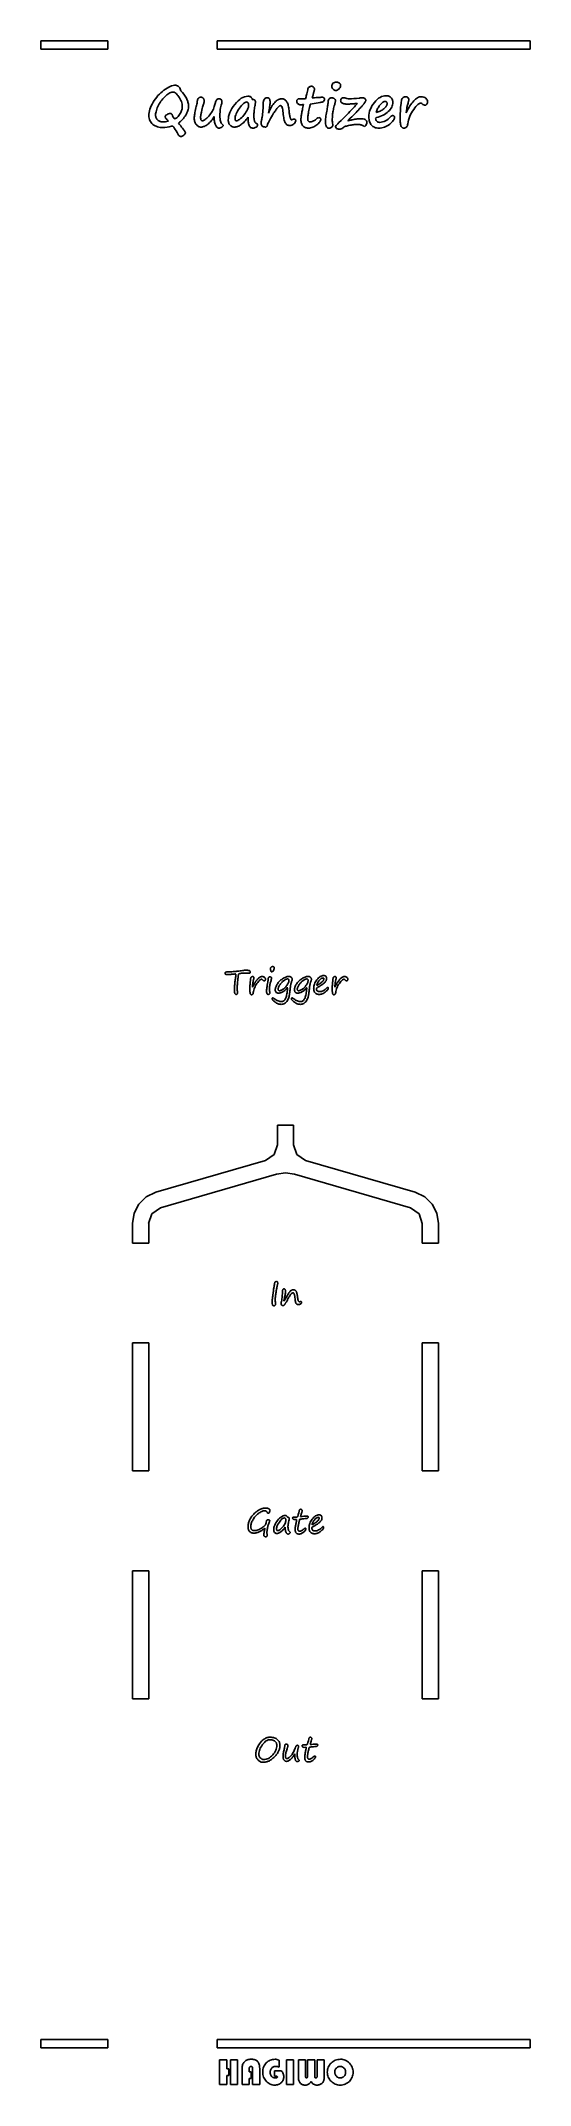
# Model space of a CAD drawing. Extents: x -1 to 642, y 135 to 438.
# Drawn here: x 610.2 to 642.2, y 304.3 to 437.9 of the extents above.
import ezdxf

# ---------------------------------------------------------------- set-up
doc = ezdxf.new("R2010")
doc.units = 0

msp = doc.modelspace()

# ---------------------------------------------------------------- linework, layer by layer
for p, q in [((614.618, 437.94), (610.245, 437.94)), ((610.245, 437.94), (610.245, 437.407)), ((610.245, 437.407), (614.618, 437.407)), ((614.618, 437.407), (614.618, 437.94)), ((621.765, 437.94), (621.765, 437.407)), ((642.245, 437.94), (621.765, 437.94)), ((621.765, 437.407), (642.245, 437.407)), ((642.245, 437.407), (642.245, 437.94)), ((617.81887, 434.258927), (617.905427, 434.359878)), ((617.905427, 434.359878), (617.996754, 434.456567)), ((617.996754, 434.456567), (618.092371, 434.548459)), ((618.092371, 434.548459), (618.192278, 434.635524)), ((618.192278, 434.635524), (618.296982, 434.718328)), ((618.296982, 434.718328), (618.402731, 434.794161)), ((618.416726, 434.346048), (618.347807, 434.28142)), ((618.402731, 434.794161), (618.505855, 434.859355)), ((618.486152, 434.404807), (618.416726, 434.346048)), ((618.553999, 434.456087), (618.486152, 434.404807)), ((618.505855, 434.859355), (618.60627, 434.914896)), ((618.6197, 434.498815), (618.553999, 434.456087)), ((618.60627, 434.914896), (618.704031, 434.960305)), ((618.683821, 434.534629), (618.6197, 434.498815)), ((618.745768, 434.561722), (618.683821, 434.534629)), ((618.704031, 434.960305), (618.799112, 434.995555)), ((618.806136, 434.581478), (618.745768, 434.561722)), ((618.799112, 434.995555), (618.891003, 435.020673)), ((618.864358, 434.593331), (618.806136, 434.581478)), ((618.921, 434.597), (618.864358, 434.593331)), ((618.891003, 435.020673), (618.980722, 435.036195)), ((618.953138, 434.591982), (618.921105, 434.59678)), ((618.988387, 434.577589), (618.953138, 434.591982)), ((618.980722, 435.036195), (619.067816, 435.040993)), ((619.026854, 434.5536), (618.988387, 434.577589)), ((619.068538, 434.519959), (619.026854, 434.5536)), ((619.068, 435.041), (619.123005, 435.03338)), ((619.113411, 434.476666), (619.068538, 434.519959)), ((619.16201, 434.423806), (619.113411, 434.476666)), ((619.123005, 435.03338), (619.176966, 435.011931)), ((619.21329, 434.361294), (619.16201, 434.423806)), ((619.176966, 435.011931), (619.230927, 434.975609)), ((619.267787, 434.289186), (619.21329, 434.361294)), ((619.230927, 434.975609), (619.284351, 434.924866)), ((619.284351, 434.924866), (619.330805, 434.866643)), ((619.330805, 434.866643), (619.363938, 434.806276)), ((619.363938, 434.806276), (619.384258, 434.744836)), ((619.384258, 434.744836), (619.390749, 434.681816)), ((619.39, 434.682), (619.500038, 434.571933)), ((619.500038, 434.571933), (619.598872, 434.453343)), ((619.598872, 434.453343), (619.685938, 434.327274)), ((627.606622, 434.341117), (627.625249, 434.413225)), ((627.625249, 434.413225), (627.643876, 434.489086)), ((627.643876, 434.489086), (627.663067, 434.569745)), ((627.663067, 434.569745), (627.682258, 434.655202)), ((627.682258, 434.655202), (627.702013, 434.744412)), ((627.702, 434.744), (627.716393, 434.797425)), ((627.716393, 434.797425), (627.73502, 434.843907)), ((627.73502, 434.843907), (627.75788, 434.882882)), ((627.75788, 434.882882), (627.784691, 434.914942)), ((627.784691, 434.914942), (627.815143, 434.94006)), ((627.815143, 434.94006), (627.849884, 434.957558)), ((627.849884, 434.957558), (627.888323, 434.968282)), ((627.888323, 434.968282), (627.93108, 434.971951)), ((627.931, 434.973), (627.97799, 434.969331)), ((627.97799, 434.969331), (628.019674, 434.957478)), ((628.019674, 434.957478), (628.05546, 434.938287)), ((628.04548, 434.393916), (628.030522, 434.336766)), ((628.059873, 434.446804), (628.04548, 434.393916)), ((628.05546, 434.938287), (628.085912, 434.911476)), ((628.072573, 434.495967), (628.059873, 434.446804)), ((628.084991, 434.541377), (628.072573, 434.495967)), ((628.095716, 434.582496), (628.084991, 434.541377)), ((628.085912, 434.911476), (628.110465, 434.879951)), ((628.105311, 434.619355), (628.095716, 434.582496)), ((628.113778, 434.652487), (628.105311, 434.619355)), ((628.110465, 434.879951), (628.127963, 434.847355)), ((628.121116, 434.681867), (628.113778, 434.652487)), ((628.127042, 434.707549), (628.121116, 434.681867)), ((628.132404, 434.728998), (628.127042, 434.707549)), ((628.127963, 434.847355), (628.138123, 434.812105)), ((628.136073, 434.746213), (628.132404, 434.728998)), ((628.139178, 434.760042), (628.136073, 434.746213)), ((628.138123, 434.812105), (628.141792, 434.775783)), ((628.142, 434.769638), (628.139178, 434.760042)), ((628.142, 434.775), (628.142, 434.769638)), ((629.27, 434.963), (629.275362, 435.023367)), ((629.275921, 434.919331), (629.270559, 434.963132)), ((629.275362, 435.023367), (629.29032, 435.0773)), ((629.291443, 434.874994), (629.275921, 434.919331)), ((629.29032, 435.0773), (629.316002, 435.125391)), ((629.317126, 434.831193), (629.291443, 434.874994)), ((629.316002, 435.125391), (629.351252, 435.167583)), ((629.352911, 434.786856), (629.317126, 434.831193)), ((629.351252, 435.167583), (629.396661, 435.20176)), ((629.39564, 434.748389), (629.352911, 434.786856)), ((629.441585, 434.721013), (629.39564, 434.748389)), ((629.396661, 435.20176), (629.450622, 435.226313)), ((629.490184, 434.704362), (629.441585, 434.721013)), ((629.450622, 435.226313), (629.513642, 435.241271)), ((629.542, 434.699), (629.490184, 434.704362)), ((629.513642, 435.241271), (629.585242, 435.246069)), ((629.585272, 434.704971), (629.541979, 434.699044)), ((629.632262, 434.722468), (629.585272, 434.704971)), ((629.586, 435.246), (629.642614, 435.241767)), ((629.683542, 434.751848), (629.632262, 434.722468)), ((629.642614, 435.241767), (629.693893, 435.229067)), ((629.738039, 434.792996), (629.683542, 434.751848)), ((629.693893, 435.229067), (629.738767, 435.207053)), ((629.78771, 434.842131), (629.738039, 434.792996)), ((629.738767, 435.207053), (629.778306, 435.176602)), ((629.778306, 435.176602), (629.810338, 435.14028)), ((629.823496, 434.895019), (629.78771, 434.842131)), ((629.810338, 435.14028), (629.833763, 435.10074)), ((629.844944, 434.951633), (629.823496, 434.895019)), ((629.833763, 435.10074), (629.847027, 435.058012)), ((629.852, 435.012), (629.844944, 434.951633)), ((629.847027, 435.058012), (629.851825, 435.012066)), ((632.62191, 434.329782), (632.721252, 434.350666)), ((632.721252, 434.350666), (632.822231, 434.357722)), ((632.822, 434.357), (632.871135, 434.354178)), ((632.871135, 434.354178), (632.918153, 434.348251)), ((632.918153, 434.348251), (632.96249, 434.338091)), ((617.308936, 432.96954), (617.304702, 433.057142)), ((617.305, 433.057), (617.309233, 433.159023)), ((617.309233, 433.159023), (617.322498, 433.263191)), ((617.322498, 433.263191), (617.344511, 433.368968)), ((617.344511, 433.368968), (617.375499, 433.477398)), ((617.375499, 433.477398), (617.415038, 433.5869)), ((617.415038, 433.5869), (617.463637, 433.699083)), ((617.463637, 433.699083), (617.520787, 433.812875)), ((617.520787, 433.812875), (617.587053, 433.928784)), ((617.587053, 433.928784), (617.659697, 434.043648)), ((617.659697, 434.043648), (617.737138, 434.153686)), ((617.737138, 434.153686), (617.81887, 434.258927)), ((617.749, 433.094), (617.751822, 433.042184)), ((617.752573, 433.163905), (617.749468, 433.09445)), ((617.751822, 433.042184), (617.758313, 432.993049)), ((617.761604, 433.236013), (617.752573, 433.163905)), ((617.776562, 433.311338), (617.761604, 433.236013)), ((617.797446, 433.389316), (617.776562, 433.311338)), ((617.824821, 433.470511), (617.797446, 433.389316)), ((617.857954, 433.554387), (617.824821, 433.470511)), ((617.896957, 433.640917), (617.857954, 433.554387)), ((617.942367, 433.730663), (617.896957, 433.640917)), ((617.992038, 433.819874), (617.942367, 433.730663)), ((618.04439, 433.905867), (617.992038, 433.819874)), ((618.099395, 433.988134), (618.04439, 433.905867)), ((618.157646, 434.066677), (618.099395, 433.988134)), ((618.217985, 434.142002), (618.157646, 434.066677)), ((618.28157, 434.213573), (618.217985, 434.142002)), ((618.347807, 434.28142), (618.28157, 434.213573)), ((618.372056, 433.002177), (618.39294, 433.037963)), ((618.39294, 433.037963), (618.427117, 433.075357)), ((618.427117, 433.075357), (618.475744, 433.11436)), ((618.475744, 433.11436), (618.531821, 433.14961)), ((618.531821, 433.14961), (618.590044, 433.174728)), ((618.590044, 433.174728), (618.648802, 433.189685)), ((618.648802, 433.189685), (618.709706, 433.194483)), ((618.709, 433.195), (618.734118, 433.192178)), ((618.734118, 433.192178), (618.756978, 433.186251)), ((618.756978, 433.186251), (618.777862, 433.17722)), ((618.777862, 433.17722), (618.795924, 433.16452)), ((618.795924, 433.16452), (618.811447, 433.147305)), ((618.811447, 433.147305), (618.824711, 433.126985)), ((618.824711, 433.126985), (618.835435, 433.102996)), ((618.835435, 433.102996), (618.843902, 433.075056)), ((618.844, 433.076), (618.855853, 433.035953)), ((618.855853, 433.035953), (618.871375, 432.99695)), ((619.225817, 433.002436), (619.268574, 433.056397)), ((619.320675, 434.211716), (619.267787, 434.289186)), ((619.268574, 433.056397), (619.312911, 433.118373)), ((619.312911, 433.118373), (619.355103, 433.184611)), ((619.366593, 434.132666), (619.320675, 434.211716)), ((619.355103, 433.184611), (619.391425, 433.249776)), ((619.40506, 434.052543), (619.366593, 434.132666)), ((619.391425, 433.249776), (619.422413, 433.314941)), ((619.43712, 433.970811), (619.40506, 434.052543)), ((619.422413, 433.314941), (619.447531, 433.379034)), ((619.461673, 433.887471), (619.43712, 433.970811)), ((619.447531, 433.379034), (619.467286, 433.442618)), ((619.479171, 433.803058), (619.461673, 433.887471)), ((619.467286, 433.442618), (619.481115, 433.505638)), ((619.489331, 433.717065), (619.479171, 433.803058)), ((619.481115, 433.505638), (619.489582, 433.567614)), ((619.493, 433.63), (619.489331, 433.717065)), ((619.489582, 433.567614), (619.492404, 433.62959)), ((619.675416, 433.017959), (619.625181, 432.945851)), ((619.722406, 433.092211), (619.675416, 433.017959)), ((619.685938, 434.327274), (619.761799, 434.193219)), ((619.764627, 433.167537), (619.722406, 433.092211)), ((619.761799, 434.193219), (619.794932, 434.124837)), ((619.801485, 433.241789), (619.764627, 433.167537)), ((619.794932, 434.124837), (619.823775, 434.057527)), ((619.832445, 433.316042), (619.801485, 433.241789)), ((619.823775, 434.057527), (619.847764, 433.991289)), ((619.858127, 433.389222), (619.832445, 433.316042)), ((619.847764, 433.991289), (619.867519, 433.926124)), ((619.877318, 433.46133), (619.858127, 433.389222)), ((619.867519, 433.926124), (619.883041, 433.861467)), ((619.891711, 433.533466), (619.877318, 433.46133)), ((619.883041, 433.861467), (619.89433, 433.798447)), ((619.900178, 433.604501), (619.891711, 433.533466)), ((619.89433, 433.798447), (619.900822, 433.735935)), ((619.903, 433.675), (619.900178, 433.604501)), ((619.900822, 433.735935), (619.903644, 433.675031)), ((620.281822, 432.962178), (620.287184, 433.026807)), ((620.287184, 433.026807), (620.295651, 433.097842)), ((620.295651, 433.097842), (620.307787, 433.175848)), ((620.307787, 433.175848), (620.322744, 433.260769)), ((620.322744, 433.260769), (620.341935, 433.352124)), ((620.341935, 433.352124), (620.364513, 433.450958)), ((620.364513, 433.450958), (620.390196, 433.556199)), ((620.389, 433.556), (620.411296, 433.643065)), ((620.411296, 433.643065), (620.430487, 433.724797)), ((620.430487, 433.724797), (620.446573, 433.801166)), ((620.446573, 433.801166), (620.460402, 433.87223)), ((620.460402, 433.87223), (620.470562, 433.937931)), ((620.470562, 433.937931), (620.4779, 433.998298)), ((620.4779, 433.998298), (620.482133, 434.052795)), ((620.482133, 434.052795), (620.484956, 434.102467)), ((620.484, 434.102), (620.502627, 434.137786)), ((620.502627, 434.137786), (620.524076, 434.168774)), ((620.524076, 434.168774), (620.548065, 434.19502)), ((620.548065, 434.19502), (620.574311, 434.216469)), ((620.574311, 434.216469), (620.603154, 434.23312)), ((620.603154, 434.23312), (620.634678, 434.244974)), ((620.634678, 434.244974), (620.668348, 434.252311)), ((620.668348, 434.252311), (620.70467, 434.255134)), ((620.696858, 433.035627), (620.692625, 433.003566)), ((620.703349, 433.074094), (620.696858, 433.035627)), ((620.710687, 433.117895), (620.703349, 433.074094)), ((620.705, 434.255), (620.753599, 434.250767)), ((620.720282, 433.167566), (620.710687, 433.117895)), ((620.731571, 433.223107), (620.720282, 433.167566)), ((620.744271, 433.284547), (620.731571, 433.223107)), ((620.771647, 433.405818), (620.744271, 433.284547)), ((620.753599, 434.250767), (620.796863, 434.238067)), ((620.797893, 433.512639), (620.771647, 433.405818)), ((620.796863, 434.238067), (620.834794, 434.216053)), ((620.823011, 433.60453), (620.797893, 433.512639)), ((620.847, 433.682), (620.823011, 433.60453)), ((620.834794, 434.216053), (620.867927, 434.185602)), ((620.867476, 433.739394), (620.848285, 433.682244)), ((620.884127, 433.793355), (620.867476, 433.739394)), ((620.867927, 434.185602), (620.894738, 434.15086)), ((620.897956, 433.843562), (620.884127, 433.793355)), ((620.894738, 434.15086), (620.913929, 434.116147)), ((620.909809, 433.891088), (620.897956, 433.843562)), ((620.918276, 433.934889), (620.909809, 433.891088)), ((620.913929, 434.116147), (620.925218, 434.080897)), ((620.924767, 433.974965), (620.918276, 433.934889)), ((620.929, 434.012359), (620.924767, 433.974965)), ((620.925218, 434.080897), (620.928887, 434.046156)), ((620.929, 434.046), (620.929, 434.012359)), ((621.158538, 432.949313), (621.224775, 433.020913)), ((621.224775, 433.020913), (621.28994, 433.097282)), ((621.28994, 433.097282), (621.349772, 433.174216)), ((621.349772, 433.174216), (621.403196, 433.251685)), ((621.403196, 433.251685), (621.450722, 433.329663)), ((621.450722, 433.329663), (621.492407, 433.408178)), ((621.492407, 433.408178), (621.527656, 433.48672)), ((621.527656, 433.48672), (621.557571, 433.566307)), ((621.557571, 433.566307), (621.580996, 433.645893)), ((621.581, 433.646), (621.600755, 433.720789)), ((621.600755, 433.720789), (621.620511, 433.788635)), ((621.620511, 433.788635), (621.639138, 433.849539)), ((621.639138, 433.849539), (621.657764, 433.904036)), ((621.657764, 433.904036), (621.675262, 433.952098)), ((621.675262, 433.952098), (621.692478, 433.99271)), ((621.692478, 433.99271), (621.709129, 434.026887)), ((621.709129, 434.026887), (621.725215, 434.054545)), ((621.725215, 434.054545), (621.759929, 434.097273)), ((621.759929, 434.097273), (621.801613, 434.127725)), ((621.801613, 434.127725), (621.849139, 434.145787)), ((621.849139, 434.145787), (621.903636, 434.151714)), ((621.903, 434.152), (621.946801, 434.148896)), ((621.946801, 434.148896), (621.985268, 434.138736)), ((621.956296, 433.172106), (621.953473, 433.070619)), ((621.954, 433.07), (621.956822, 432.9557)), ((621.961093, 433.271476), (621.956296, 433.172106)), ((621.96956, 433.367629), (621.961093, 433.271476)), ((621.981413, 433.461637), (621.96956, 433.367629)), ((621.996371, 433.552993), (621.981413, 433.461637)), ((621.985268, 434.138736), (622.017328, 434.12152)), ((622.014433, 433.641667), (621.996371, 433.552993)), ((622.035882, 433.72766), (622.014433, 433.641667)), ((622.017328, 434.12152), (622.043575, 434.098096)), ((622.061, 433.811), (622.035882, 433.72766)), ((622.043575, 434.098096), (622.064459, 434.06818)), ((622.07322, 433.854055), (622.059956, 433.81079)), ((622.064459, 434.06818), (622.078853, 434.030786)), ((622.082816, 433.889869), (622.07322, 433.854055)), ((622.078853, 434.030786), (622.087884, 433.986985)), ((622.088178, 433.917245), (622.082816, 433.889869)), ((622.087884, 433.986985), (622.090706, 433.936778)), ((622.091, 433.937), (622.088178, 433.917245)), ((622.527811, 433.005049), (622.560916, 433.129509)), ((622.560916, 433.129509), (622.607398, 433.256114)), ((622.607398, 433.256114), (622.667229, 433.384864)), ((622.667229, 433.384864), (622.740409, 433.515194)), ((622.740409, 433.515194), (622.826938, 433.647669)), ((622.826938, 433.647669), (622.926845, 433.781753)), ((622.926845, 433.781753), (623.033158, 433.908894)), ((622.963478, 433.011632), (622.949649, 432.93577)), ((622.986056, 433.091218), (622.963478, 433.011632)), ((623.01758, 433.174558), (622.986056, 433.091218)), ((623.058163, 433.261624), (623.01758, 433.174558)), ((623.033158, 433.908894), (623.139979, 434.018932)), ((623.107863, 433.352443), (623.058163, 433.261624)), ((623.166085, 433.446987), (623.107863, 433.352443)), ((623.139979, 434.018932), (623.247364, 434.111896)), ((623.233903, 433.545285), (623.166085, 433.446987)), ((623.30443, 433.639293), (623.233903, 433.545285)), ((623.247364, 434.111896), (623.354185, 434.188265)), ((623.37174, 433.721025), (623.30443, 433.639293)), ((623.354185, 434.188265), (623.46157, 434.247024)), ((623.435296, 433.789943), (623.37174, 433.721025)), ((623.4962, 433.846557), (623.435296, 433.789943)), ((623.450907, 433.003838), (623.526232, 433.091976)), ((623.46157, 434.247024), (623.569463, 434.28978)), ((623.552814, 433.890358), (623.4962, 433.846557)), ((623.526232, 433.091976), (623.59834, 433.184404)), ((623.606774, 433.921882), (623.552814, 433.890358)), ((623.569463, 434.28978), (623.677385, 434.314898)), ((623.59834, 433.184404), (623.661388, 433.27415)), ((623.656982, 433.940509), (623.606774, 433.921882)), ((623.704, 433.947), (623.656982, 433.940509)), ((623.661388, 433.27415), (623.714277, 433.361216)), ((623.677385, 434.314898), (623.785278, 434.323365)), ((623.728885, 433.943842), (623.704896, 433.946947)), ((623.714277, 433.361216), (623.758078, 433.445064)), ((623.752309, 433.933682), (623.728885, 433.943842)), ((623.773758, 433.917031), (623.752309, 433.933682)), ((623.758078, 433.445064), (623.791718, 433.525751)), ((623.794642, 433.894171), (623.773758, 433.917031)), ((623.785, 434.323), (623.837888, 434.319896)), ((623.791718, 433.525751), (623.815707, 433.603729)), ((623.81214, 433.865328), (623.794642, 433.894171)), ((623.82484, 433.832195), (623.81214, 433.865328)), ((623.815707, 433.603729), (623.830101, 433.678518)), ((623.832178, 433.793728), (623.82484, 433.832195)), ((623.830101, 433.678518), (623.834898, 433.750626)), ((623.835, 433.751), (623.832178, 433.793728)), ((623.837888, 434.319896), (623.885443, 434.3103)), ((623.885443, 434.3103), (623.928707, 434.294213)), ((623.928707, 434.294213), (623.967174, 434.271918)), ((623.967174, 434.271918), (624.000815, 434.243075)), ((624.000815, 434.243075), (624.029658, 434.207825)), ((624.029658, 434.207825), (624.054212, 434.166141)), ((624.054212, 434.166141), (624.073403, 434.118079)), ((624.074, 434.118), (624.122091, 434.115178)), ((624.122091, 434.115178), (624.163747, 434.10784)), ((624.163747, 434.10784), (624.198996, 434.09514)), ((624.176, 433.068), (624.176, 433.011386)), ((624.176, 433.011386), (624.178822, 432.958498)), ((624.181193, 433.191046), (624.178089, 433.127461)), ((624.178089, 433.127461), (624.178089, 433.068166)), ((624.185991, 433.259964), (624.181193, 433.191046)), ((624.193329, 433.333681), (624.185991, 433.259964)), ((624.20236, 433.411659), (624.193329, 433.333681)), ((624.198996, 434.09514), (624.227839, 434.077642)), ((624.214213, 433.494463), (624.20236, 433.411659)), ((624.227478, 433.582601), (624.214213, 433.494463)), ((624.243, 433.675), (624.227478, 433.582601)), ((624.227839, 434.077642), (624.250135, 434.054782)), ((624.250496, 433.72307), (624.242029, 433.674443)), ((624.250135, 434.054782), (624.266221, 434.027124)), ((624.258116, 433.767943), (624.250496, 433.72307)), ((624.264042, 433.809063), (624.258116, 433.767943)), ((624.269404, 433.845921), (624.264042, 433.809063)), ((624.266221, 434.027124), (624.275817, 433.99402)), ((624.273073, 433.879054), (624.269404, 433.845921)), ((624.276178, 433.908433), (624.273073, 433.879054)), ((624.275817, 433.99402), (624.278921, 433.956089)), ((624.279, 433.933551), (624.276178, 433.908433)), ((624.279, 433.955), (624.279, 433.933551)), ((624.714, 432.959), (624.732062, 433.061559)), ((624.732062, 433.061559), (624.747584, 433.170017)), ((624.747584, 433.170017), (624.760849, 433.283781)), ((624.760849, 433.283781), (624.772138, 433.402907)), ((624.772138, 433.402907), (624.780604, 433.527903)), ((624.780604, 433.527903), (624.786531, 433.658261)), ((624.786531, 433.658261), (624.7902, 433.794461)), ((624.7902, 433.794461), (624.7902, 433.936024)), ((624.792, 433.936), (624.796798, 433.979801)), ((624.796798, 433.979801), (624.810062, 434.025747)), ((624.810062, 434.025747), (624.832922, 434.072765)), ((624.832922, 434.072765), (624.864954, 434.121363)), ((624.864954, 434.121363), (624.902349, 434.164628)), ((624.902349, 434.164628), (624.940816, 434.196152)), ((624.940816, 434.196152), (624.980355, 434.214214)), ((624.980355, 434.214214), (625.020938, 434.220706)), ((625.021, 434.22), (625.070163, 434.216896)), ((625.070163, 434.216896), (625.112891, 434.206736)), ((625.112891, 434.206736), (625.14975, 434.190084)), ((625.156696, 433.332591), (625.132707, 433.212929)), ((625.134, 433.213), (625.182091, 433.326764)), ((625.14975, 434.190084), (625.180738, 434.16666)), ((625.17758, 433.442093), (625.156696, 433.332591)), ((625.194796, 433.541463), (625.17758, 433.442093)), ((625.180738, 434.16666), (625.193438, 434.150573)), ((625.182091, 433.326764), (625.231226, 433.433077)), ((625.193438, 434.150573), (625.205291, 434.129124)), ((625.209189, 433.630646), (625.194796, 433.541463)), ((625.205291, 434.129124), (625.214322, 434.102313)), ((625.220478, 433.709724), (625.209189, 433.630646)), ((625.214322, 434.102313), (625.222224, 434.069717)), ((625.22838, 433.778643), (625.220478, 433.709724)), ((625.222224, 434.069717), (625.228151, 434.031786)), ((625.228151, 434.031786), (625.232949, 433.988522)), ((625.233178, 433.837401), (625.22838, 433.778643)), ((625.231226, 433.433077), (625.28036, 433.531911)), ((625.232949, 433.988522), (625.235771, 433.939923)), ((625.236, 433.886), (625.233178, 433.837401)), ((625.235771, 433.939923), (625.235771, 433.885426)), ((625.28036, 433.531911), (625.330596, 433.623774)), ((625.391901, 433.087197), (625.324055, 432.974478)), ((625.330596, 433.623774), (625.381876, 433.708187)), ((625.381876, 433.708187), (625.433155, 433.785121)), ((625.467763, 433.207903), (625.391901, 433.087197)), ((625.433155, 433.785121), (625.485508, 433.855083)), ((625.506766, 433.26827), (625.467763, 433.207903)), ((625.485508, 433.855083), (625.538396, 433.917596)), ((625.54416, 433.324912), (625.506766, 433.26827)), ((625.538396, 433.917596), (625.592329, 433.972601)), ((625.580482, 433.3778), (625.54416, 433.324912)), ((625.614659, 433.426399), (625.580482, 433.3778)), ((625.592329, 433.972601), (625.646289, 434.020155)), ((625.647792, 433.471272), (625.614659, 433.426399)), ((625.646289, 434.020155), (625.701323, 434.060231)), ((625.679824, 433.512392), (625.647792, 433.471272)), ((625.70974, 433.54925), (625.679824, 433.512392)), ((625.701323, 434.060231), (625.7574, 434.093335)), ((625.738611, 433.582383), (625.70974, 433.54925)), ((625.765987, 433.611762), (625.738611, 433.582383)), ((625.7574, 434.093335), (625.813478, 434.119018)), ((625.791669, 433.637444), (625.765987, 433.611762)), ((625.815658, 433.658893), (625.791669, 433.637444)), ((625.813478, 434.119018), (625.870656, 434.137644)), ((625.838518, 433.676391), (625.815658, 433.658893)), ((625.859967, 433.689656), (625.838518, 433.676391)), ((625.879722, 433.699251), (625.859967, 433.689656)), ((625.870656, 434.137644), (625.928878, 434.148369)), ((625.897784, 433.705178), (625.879722, 433.699251)), ((625.915, 433.708), (625.897784, 433.705178)), ((625.947885, 433.700355), (625.915317, 433.707693)), ((625.928878, 434.148369), (625.987101, 434.152037)), ((625.977265, 433.677777), (625.947885, 433.700355)), ((626.004076, 433.640383), (625.977265, 433.677777)), ((625.987, 434.152), (626.036671, 434.149178)), ((626.0275, 433.58803), (626.004076, 433.640383)), ((626.04782, 433.520184), (626.0275, 433.58803)), ((626.036671, 434.149178), (626.084225, 434.141276)), ((626.065318, 433.437917), (626.04782, 433.520184)), ((626.079711, 433.340183), (626.065318, 433.437917)), ((626.091, 433.228), (626.079711, 433.340183)), ((626.084225, 434.141276), (626.128563, 434.128011)), ((626.100804, 433.117768), (626.090644, 433.228343)), ((626.112658, 433.015745), (626.100804, 433.117768)), ((626.125358, 432.923317), (626.112658, 433.015745)), ((626.128563, 434.128011), (626.170219, 434.109949)), ((626.170219, 434.109949), (626.209758, 434.08596)), ((626.209758, 434.08596), (626.24608, 434.057117)), ((626.24608, 434.057117), (626.280257, 434.022404)), ((626.280257, 434.022404), (626.311781, 433.982864)), ((626.311781, 433.982864), (626.340088, 433.937991)), ((626.340088, 433.937991), (626.366335, 433.887784)), ((626.366335, 433.887784), (626.389759, 433.832214)), ((626.389759, 433.832214), (626.410079, 433.771339)), ((626.410079, 433.771339), (626.428141, 433.705073)), ((626.428141, 433.705073), (626.443663, 433.633502)), ((626.443663, 433.633502), (626.456646, 433.557104)), ((626.456646, 433.557104), (626.466806, 433.474865)), ((626.467, 433.475), (626.476031, 433.39166)), ((626.476031, 433.39166), (626.485062, 433.313117)), ((626.485062, 433.313117), (626.494093, 433.240474)), ((626.494093, 433.240474), (626.503689, 433.173164)), ((626.503689, 433.173164), (626.513284, 433.111216)), ((626.513284, 433.111216), (626.52288, 433.054574)), ((626.52288, 433.054574), (626.53304, 433.003294)), ((626.984793, 433.93905), (626.979431, 433.9962)), ((626.98, 433.997), (626.982822, 434.033322)), ((626.982822, 434.033322), (626.991289, 434.064846)), ((627.000315, 433.890423), (626.984793, 433.93905)), ((626.991289, 434.064846), (627.004553, 434.091657)), ((627.026562, 433.850376), (627.000315, 433.890423)), ((627.004553, 434.091657), (627.024309, 434.113671)), ((627.024309, 434.113671), (627.048862, 434.130886)), ((627.06342, 433.818316), (627.026562, 433.850376)), ((627.048862, 434.130886), (627.079314, 434.143022)), ((627.105613, 433.794327), (627.06342, 433.818316)), ((627.079314, 434.143022), (627.1151, 434.150077)), ((627.147268, 433.776829), (627.105613, 433.794327)), ((627.1151, 434.150077), (627.156219, 434.152899)), ((627.188417, 433.766669), (627.147268, 433.776829)), ((627.156, 434.152), (627.553, 434.152)), ((627.229, 433.763), (627.188417, 433.766669)), ((627.267, 433.763), (627.229, 433.763)), ((627.293134, 433.763582), (627.266323, 433.763582)), ((627.269651, 432.992466), (627.276989, 433.044818)), ((627.276989, 433.044818), (627.285456, 433.10036)), ((627.285456, 433.10036), (627.295616, 433.160191)), ((627.327847, 433.766404), (627.293134, 433.763582)), ((627.295616, 433.160191), (627.306904, 433.223747)), ((627.306904, 433.223747), (627.319604, 433.291057)), ((627.319604, 433.291057), (627.333433, 433.36212)), ((627.371648, 433.770638), (627.327847, 433.766404)), ((627.333433, 433.36212), (627.348956, 433.437445)), ((627.348956, 433.437445), (627.365607, 433.516496)), ((627.365607, 433.516496), (627.383669, 433.5993)), ((627.424, 433.776), (627.371648, 433.770638)), ((627.383669, 433.5993), (627.40286, 433.685829)), ((627.40286, 433.685829), (627.423744, 433.776112)), ((627.553, 434.152), (627.570498, 434.210759)), ((627.570498, 434.210759), (627.58856, 434.273807)), ((627.58856, 434.273807), (627.606622, 434.341117)), ((627.709545, 433.021543), (627.703053, 432.975598)), ((627.718011, 433.077085), (627.709545, 433.021543)), ((627.728736, 433.142786), (627.718011, 433.077085)), ((627.742, 433.218647), (627.728736, 433.142786)), ((627.758087, 433.304132), (627.742, 433.218647)), ((627.776149, 433.399749), (627.758087, 433.304132)), ((627.794776, 433.493757), (627.776149, 433.399749)), ((627.811427, 433.575489), (627.794776, 433.493757)), ((627.82582, 433.644943), (627.811427, 433.575489)), ((627.83852, 433.701557), (627.82582, 433.644943)), ((627.84868, 433.745358), (627.83852, 433.701557)), ((627.857711, 433.776882), (627.84868, 433.745358)), ((627.864202, 433.795509), (627.857711, 433.776882)), ((627.869, 433.802), (627.864202, 433.795509)), ((628.511, 433.915), (627.868889, 433.801208)), ((628.013871, 434.275862), (627.996373, 434.211233)), ((627.997, 434.212), (628.133737, 434.22216)), ((628.030522, 434.336766), (628.013871, 434.275862)), ((628.133737, 434.22216), (628.253935, 434.230627)), ((628.253935, 434.230627), (628.358103, 434.237964)), ((628.358103, 434.237964), (628.445705, 434.243891)), ((628.445705, 434.243891), (628.517304, 434.248689)), ((628.576749, 433.927625), (628.511048, 433.914925)), ((628.517304, 434.248689), (628.572309, 434.251793)), ((628.572309, 434.251793), (628.610776, 434.254616)), ((628.633899, 433.943712), (628.576749, 433.927625)), ((628.610776, 434.254616), (628.633072, 434.254616)), ((628.633, 434.255), (628.677337, 434.252178)), ((628.682498, 433.964032), (628.633899, 433.943712)), ((628.677337, 434.252178), (628.713123, 434.246816)), ((628.722037, 433.987456), (628.682498, 433.964032)), ((628.713123, 434.246816), (628.740781, 434.237784)), ((628.752489, 434.014832), (628.722037, 433.987456)), ((628.740781, 434.237784), (628.760536, 434.225649)), ((628.774502, 434.045792), (628.752489, 434.014832)), ((628.760536, 434.225649), (628.773801, 434.208433)), ((628.773801, 434.208433), (628.783961, 434.185009)), ((628.787767, 434.080533), (628.774502, 434.045792)), ((628.783961, 434.185009), (628.789323, 434.155094)), ((628.792, 434.119), (628.787767, 434.080533)), ((628.789323, 434.155094), (628.792145, 434.118772)), ((628.879756, 432.937203), (628.891609, 433.032819)), ((628.891609, 433.032819), (628.906002, 433.13219)), ((628.906002, 433.13219), (628.923218, 433.235286)), ((628.923218, 433.235286), (628.942973, 433.343179)), ((628.944, 433.343), (628.960651, 433.437573)), ((628.960651, 433.437573), (628.975609, 433.526783)), ((628.976, 433.525), (628.9887, 433.603514)), ((628.976, 433.527), (628.976, 433.524)), ((628.9887, 433.603514), (629.000553, 433.672969)), ((629.000553, 433.672969), (629.009584, 433.733336)), ((629.009584, 433.733336), (629.017487, 433.785152)), ((629.017487, 433.785152), (629.023413, 433.828417)), ((629.023413, 433.828417), (629.028211, 433.862058)), ((629.028211, 433.862058), (629.031033, 433.887176)), ((629.031, 433.904), (629.034669, 433.968629)), ((629.031033, 433.887176), (629.031033, 433.903827)), ((629.034669, 433.968629), (629.045393, 434.027924)), ((629.045393, 434.027924), (629.063455, 434.081348)), ((629.063455, 434.081348), (629.089138, 434.129411)), ((629.089138, 434.129411), (629.121198, 434.169486)), ((629.121198, 434.169486), (629.159129, 434.197793)), ((629.159129, 434.197793), (629.202393, 434.215009)), ((629.202393, 434.215009), (629.251556, 434.220935)), ((629.252, 434.22), (629.309686, 434.216331)), ((629.309686, 434.216331), (629.36043, 434.205607)), ((629.315774, 433.019857), (629.309847, 432.925848)), ((629.323676, 433.124561), (629.315774, 433.019857)), ((629.329602, 433.181711), (629.323676, 433.124561)), ((629.337505, 433.24315), (629.329602, 433.181711)), ((629.348229, 433.308315), (629.337505, 433.24315)), ((629.360929, 433.377234), (629.348229, 433.308315)), ((629.36043, 434.205607), (629.404231, 434.187545)), ((629.376451, 433.450414), (629.360929, 433.377234)), ((629.393949, 433.527856), (629.376451, 433.450414)), ((629.413704, 433.609051), (629.393949, 433.527856)), ((629.404231, 434.187545), (629.441625, 434.161862)), ((629.436, 433.694), (629.413704, 433.609051)), ((629.447, 433.734), (629.436276, 433.693953)), ((629.441625, 434.161862), (629.47154, 434.131947)), ((629.462869, 433.78785), (629.447911, 433.733889)), ((629.475569, 433.837549), (629.462869, 433.78785)), ((629.47154, 434.131947), (629.492989, 434.100423)), ((629.486293, 433.881886), (629.475569, 433.837549)), ((629.495324, 433.921397), (629.486293, 433.881886)), ((629.492989, 434.100423), (629.505689, 434.067318)), ((629.501816, 433.956139), (629.495324, 433.921397)), ((629.507178, 433.986562), (629.501816, 433.956139)), ((629.505689, 434.067318), (629.509923, 434.03204)), ((629.51, 434.01168), (629.507178, 433.986562)), ((629.51, 434.032), (629.51, 434.01168)), ((629.853693, 434.00304), (629.850871, 434.029851)), ((629.852, 434.03), (629.855669, 434.074337)), ((629.859056, 433.977922), (629.853693, 434.00304)), ((629.855669, 434.074337), (629.865829, 434.113312)), ((629.867522, 433.955062), (629.859056, 433.977922)), ((629.865829, 434.113312), (629.883327, 434.145909)), ((629.879658, 433.933613), (629.867522, 433.955062)), ((629.89518, 433.913858), (629.879658, 433.933613)), ((629.883327, 434.145909), (629.908444, 434.17272)), ((629.913807, 433.895795), (629.89518, 433.913858)), ((629.908444, 434.17272), (629.939969, 434.193604)), ((629.936102, 433.879144), (629.913807, 433.895795)), ((629.962349, 433.864751), (629.936102, 433.879144)), ((629.939969, 434.193604), (629.978944, 434.208562)), ((629.991192, 433.852051), (629.962349, 433.864751)), ((629.978944, 434.208562), (630.024889, 434.217029)), ((630.024296, 433.840762), (629.991192, 433.852051)), ((630.06011, 433.831167), (630.024296, 433.840762)), ((630.024889, 434.217029), (630.077778, 434.220133)), ((630.100158, 433.823547), (630.06011, 433.831167)), ((630.078, 434.22), (630.098884, 434.217178)), ((630.098884, 434.217178), (630.12118, 434.20984)), ((630.142886, 433.817056), (630.100158, 433.823547)), ((630.121, 434.21), (630.18831, 434.184318)), ((630.139381, 432.996179), (630.253681, 433.112624)), ((630.189368, 433.812822), (630.142886, 433.817056)), ((630.18831, 434.184318), (630.258837, 434.166256)), ((630.239575, 433.81), (630.189368, 433.812822)), ((630.293, 433.81), (630.239575, 433.81)), ((630.253681, 433.112624), (630.359458, 433.220546)), ((630.258837, 434.166256), (630.33309, 434.155531)), ((630.334413, 433.810858), (630.293265, 433.810858)), ((630.33309, 434.155531), (630.409995, 434.151862)), ((630.380867, 433.810858), (630.334413, 433.810858)), ((630.359458, 433.220546), (630.456147, 433.319888)), ((630.43161, 433.81368), (630.380867, 433.810858)), ((630.41, 434.152), (630.556897, 434.155104)), ((630.487716, 433.816502), (630.43161, 433.81368)), ((630.456147, 433.319888), (630.544285, 433.410707)), ((630.548083, 433.819607), (630.487716, 433.816502)), ((630.544285, 433.410707), (630.623336, 433.492975)), ((630.613248, 433.82384), (630.548083, 433.819607)), ((630.556897, 434.155104), (630.718243, 434.165264)), ((630.685, 433.084182), (630.587239, 432.984303)), ((630.683211, 433.828638), (630.613248, 433.82384)), ((630.623336, 433.492975), (630.693327, 433.566691)), ((630.758, 433.834), (630.683211, 433.828638)), ((630.776356, 433.177682), (630.685, 433.084182)), ((630.693327, 433.566691), (630.754766, 433.631856)), ((630.718243, 434.165264), (630.89291, 434.181916)), ((630.754766, 433.631856), (630.807655, 433.687962)), ((630.809787, 433.836356), (630.757434, 433.832687)), ((630.860768, 433.265283), (630.776356, 433.177682)), ((630.807655, 433.687962), (630.851456, 433.736024)), ((630.857341, 433.839178), (630.809787, 433.836356)), ((630.851456, 433.736024), (630.886169, 433.775027)), ((630.900069, 433.842), (630.857341, 433.839178)), ((630.93821, 433.345942), (630.860768, 433.265283)), ((630.886169, 433.775027), (630.912416, 433.806015)), ((630.89291, 434.181916), (631.081491, 434.204776)), ((630.938, 433.842), (630.900069, 433.842)), ((630.912416, 433.806015), (630.929631, 433.828029)), ((630.929631, 433.828029), (630.938098, 433.841293)), ((631.009781, 433.420731), (630.93821, 433.345942)), ((631.073902, 433.48965), (631.009781, 433.420731)), ((631.131588, 433.551598), (631.073902, 433.48965)), ((631.081, 434.205), (631.130671, 434.212056)), ((631.130671, 434.212056), (631.176081, 434.216853)), ((631.182868, 433.607167), (631.131588, 433.551598)), ((631.176081, 434.216853), (631.216128, 434.219676)), ((631.227205, 433.656838), (631.182868, 433.607167)), ((631.216128, 434.219676), (631.251942, 434.219676)), ((631.265136, 433.700103), (631.227205, 433.656838)), ((631.252, 434.22), (631.302743, 434.216896)), ((631.29666, 433.736961), (631.265136, 433.700103)), ((631.321213, 433.767949), (631.29666, 433.736961)), ((631.302743, 434.216896), (631.348153, 434.207864)), ((631.338711, 433.791938), (631.321213, 433.767949)), ((631.35, 433.81), (631.338711, 433.791938)), ((631.38093, 433.850004), (631.346752, 433.808856)), ((631.347, 433.809), (631.35, 433.809)), ((631.348153, 434.207864), (631.389273, 434.192342)), ((631.410309, 433.887935), (631.38093, 433.850004)), ((631.389273, 434.192342), (631.425058, 434.170329)), ((631.435427, 433.922112), (631.410309, 433.887935)), ((631.425058, 434.170329), (631.454438, 434.143518)), ((631.455747, 433.9531), (631.435427, 433.922112)), ((631.454438, 434.143518), (631.475887, 434.113066)), ((631.471833, 433.980476), (631.455747, 433.9531)), ((631.483122, 434.004464), (631.471833, 433.980476)), ((631.475887, 434.113066), (631.488304, 434.079425)), ((631.490178, 434.024784), (631.483122, 434.004464)), ((631.488304, 434.079425), (631.492538, 434.041495)), ((631.493, 434.042), (631.490178, 434.024784)), ((631.698, 432.966), (631.703362, 433.091532)), ((631.703362, 433.091532), (631.720578, 433.214948)), ((631.720578, 433.214948), (631.748518, 433.336727)), ((631.748518, 433.336727), (631.788029, 433.456389)), ((631.788029, 433.456389), (631.838264, 433.573906)), ((631.838264, 433.573906), (631.899676, 433.689307)), ((631.899676, 433.689307), (631.972856, 433.803071)), ((631.972856, 433.803071), (632.056732, 433.914718)), ((632.056732, 433.914718), (632.147015, 434.01835)), ((632.147015, 434.01835), (632.238907, 434.108633)), ((632.174, 433.257), (632.244527, 433.273651)), ((632.191591, 433.321927), (632.174093, 433.257298)), ((632.21304, 433.386019), (632.191591, 433.321927)), ((632.238157, 433.448532), (632.21304, 433.386019)), ((632.268073, 433.510508), (632.238157, 433.448532)), ((632.238907, 434.108633), (632.332379, 434.184494)), ((632.244527, 433.273651), (632.312373, 433.293971)), ((632.301714, 433.571919), (632.268073, 433.510508)), ((632.339108, 433.63175), (632.301714, 433.571919)), ((632.312373, 433.293971), (632.378611, 433.318524)), ((632.332379, 434.184494), (632.427459, 434.246978)), ((632.380764, 433.691045), (632.339108, 433.63175)), ((632.378611, 433.318524), (632.442167, 433.346831)), ((632.42671, 433.749267), (632.380764, 433.691045)), ((632.525498, 433.029461), (632.420794, 432.988313)), ((632.474264, 433.803765), (632.42671, 433.749267)), ((632.427459, 434.246978), (632.523612, 434.295069)), ((632.442167, 433.346831), (632.504143, 433.3794)), ((632.52021, 433.850783), (632.474264, 433.803765)), ((632.504143, 433.3794), (632.563974, 433.416258)), ((632.565591, 433.890294), (632.52021, 433.850783)), ((632.523612, 434.295069), (632.62191, 434.329782)), ((632.62484, 433.075914), (632.525498, 433.029461)), ((632.563974, 433.416258), (632.621124, 433.45687)), ((632.609392, 433.923427), (632.565591, 433.890294)), ((632.652685, 433.948545), (632.609392, 433.923427)), ((632.621124, 433.45687), (632.676666, 433.501207)), ((632.718341, 433.128266), (632.62484, 433.075914)), ((632.694341, 433.966607), (632.652685, 433.948545)), ((632.676666, 433.501207), (632.727437, 433.547152)), ((632.735461, 433.977331), (632.694341, 433.966607)), ((632.807015, 433.185981), (632.718341, 433.128266)), ((632.727437, 433.547152), (632.771775, 433.592562)), ((632.775, 433.981), (632.735461, 433.977331)), ((632.771775, 433.592562), (632.809169, 433.636363)), ((632.799173, 433.978063), (632.774055, 433.980885)), ((632.821751, 433.970725), (632.799173, 433.978063)), ((632.890355, 433.249001), (632.807015, 433.185981)), ((632.809169, 433.636363), (632.839592, 433.679091)), ((632.842071, 433.958025), (632.821751, 433.970725)), ((632.839592, 433.679091), (632.863581, 433.720747)), ((632.859569, 433.940527), (632.842071, 433.958025)), ((632.874527, 433.919079), (632.859569, 433.940527)), ((632.863581, 433.720747), (632.880797, 433.761895)), ((632.884687, 433.89509), (632.874527, 433.919079)), ((632.880797, 433.761895), (632.890957, 433.801406)), ((632.891178, 433.868843), (632.884687, 433.89509)), ((632.968333, 433.31792), (632.890355, 433.249001)), ((632.890957, 433.801406), (632.894061, 433.839873)), ((632.894, 433.84), (632.891178, 433.868843)), ((632.96249, 434.338091), (633.004682, 434.324262)), ((633.03886, 433.390027), (632.968333, 433.31792)), ((633.004682, 434.324262), (633.044222, 434.305636)), ((633.100272, 433.463208), (633.03886, 433.390027)), ((633.044222, 434.305636), (633.08108, 434.283622)), ((633.08108, 434.283622), (633.115257, 434.257376)), ((633.152088, 433.536924), (633.100272, 433.463208)), ((633.115257, 434.257376), (633.147317, 434.226924)), ((633.132, 432.986), (633.166177, 433.017524)), ((633.147317, 434.226924), (633.176161, 434.193791)), ((633.194816, 433.612249), (633.152088, 433.536924)), ((633.166177, 433.017524), (633.199846, 433.040102)), ((633.176161, 434.193791), (633.201278, 434.159614)), ((633.227949, 433.68811), (633.194816, 433.612249)), ((633.199846, 433.040102), (633.232951, 433.053931)), ((633.201278, 434.159614), (633.222727, 434.123292)), ((633.222727, 434.123292), (633.239943, 434.085897)), ((633.251373, 433.76448), (633.227949, 433.68811)), ((633.232951, 433.053931), (633.265547, 433.058164)), ((633.239943, 434.085897), (633.253772, 434.046358)), ((633.265202, 433.842486), (633.251373, 433.76448)), ((633.253772, 434.046358), (633.263367, 434.005775)), ((633.263367, 434.005775), (633.268729, 433.963554)), ((633.265, 433.058), (633.290118, 433.055178)), ((633.27, 433.921), (633.265202, 433.842486)), ((633.268729, 433.963554), (633.271552, 433.919753)), ((633.290118, 433.055178), (633.312131, 433.049251)), ((633.312131, 433.049251), (633.330758, 433.04022)), ((633.330758, 433.04022), (633.34628, 433.026956)), ((633.34628, 433.026956), (633.358133, 433.010305)), ((633.358133, 433.010305), (633.366036, 432.98942)), ((633.744, 433.00652), (633.746822, 433.102673)), ((633.746822, 433.102673), (633.749927, 433.21003)), ((633.751, 433.21), (633.756362, 433.322719)), ((633.756362, 433.322719), (633.765393, 433.447715)), ((633.765393, 433.447715), (633.777247, 433.58448)), ((633.777247, 433.58448), (633.792769, 433.732985)), ((633.793, 433.733), (633.797233, 433.770931)), ((633.797233, 433.770931), (633.800902, 433.804572)), ((633.800902, 433.804572), (633.803724, 433.833951)), ((633.803724, 433.833951), (633.806547, 433.859069)), ((633.806, 433.859), (633.814467, 433.941268)), ((633.814467, 433.941268), (633.822933, 434.010158)), ((633.822933, 434.010158), (633.832529, 434.064119)), ((633.832529, 434.064119), (633.842689, 434.104702)), ((633.842689, 434.104702), (633.856518, 434.137835)), ((633.856518, 434.137835), (633.877402, 434.169359)), ((633.877402, 434.169359), (633.904778, 434.200347)), ((633.904778, 434.200347), (633.938955, 434.229727)), ((633.938955, 434.229727), (633.977958, 434.255409)), ((633.977958, 434.255409), (634.019078, 434.274036)), ((634.019078, 434.274036), (634.061834, 434.28476)), ((634.061834, 434.28476), (634.106707, 434.288429)), ((634.106, 434.289), (634.151917, 434.285331)), ((634.175, 433.523), (634.12959, 433.239339)), ((634.13, 433.24), (634.160988, 433.298222)), ((634.151917, 434.285331), (634.191993, 434.274607)), ((634.161, 433.298), (634.216033, 433.405385)), ((634.1859, 433.586654), (634.175176, 433.523634)), ((634.197189, 433.644904), (634.1859, 433.586654)), ((634.191993, 434.274607), (634.225634, 434.257109)), ((634.210171, 433.698837), (634.197189, 433.644904)), ((634.224, 433.748), (634.210171, 433.698837)), ((634.216033, 433.405385), (634.272111, 433.507944)), ((634.24404, 433.813207), (634.224849, 433.748042)), ((634.225634, 434.257109), (634.253969, 434.231991)), ((634.260691, 433.872502), (634.24404, 433.813207)), ((634.253969, 434.231991), (634.276547, 434.202612)), ((634.27452, 433.926463), (634.260691, 433.872502)), ((634.272111, 433.507944), (634.329261, 433.605169)), ((634.285809, 433.973989), (634.27452, 433.926463)), ((634.276547, 434.202612), (634.292069, 434.17216)), ((634.29484, 434.016209), (634.285809, 433.973989)), ((634.292069, 434.17216), (634.301665, 434.140128)), ((634.301331, 434.051995), (634.29484, 434.016209)), ((634.305, 434.082447), (634.301331, 434.051995)), ((634.301665, 434.140128), (634.304769, 434.106995)), ((634.305, 434.107), (634.305, 434.082447)), ((634.329261, 433.605169), (634.387511, 433.697569)), ((634.37526, 433.010321), (634.331459, 432.890123)), ((634.427076, 433.126794), (634.37526, 433.010321)), ((634.387511, 433.697569), (634.446806, 433.784127)), ((634.486907, 433.240558), (634.427076, 433.126794)), ((634.446806, 433.784127), (634.506637, 433.865858)), ((634.554217, 433.350596), (634.486907, 433.240558)), ((634.506637, 433.865858), (634.568049, 433.942227)), ((634.629542, 433.457445), (634.554217, 433.350596)), ((634.568049, 433.942227), (634.630561, 434.013827)), ((634.705939, 433.556279), (634.629542, 433.457445)), ((634.630561, 434.013827), (634.693045, 434.078456)), ((634.693045, 434.078456), (634.755557, 434.134025)), ((634.776975, 433.641736), (634.705939, 433.556279)), ((634.755557, 434.134025), (634.817533, 434.181551)), ((634.84214, 433.71438), (634.776975, 433.641736)), ((634.817533, 434.181551), (634.878945, 434.220018)), ((634.901434, 433.773675), (634.84214, 433.71438)), ((634.878945, 434.220018), (634.940384, 434.25047)), ((634.954859, 433.81962), (634.901434, 433.773675)), ((634.940384, 434.25047), (635.001288, 434.271919)), ((635.00295, 433.852753), (634.954859, 433.81962)), ((635.001288, 434.271919), (635.061655, 434.284619)), ((635.045142, 433.872509), (635.00295, 433.852753)), ((635.082, 433.879), (635.045142, 433.872509)), ((635.061655, 434.284619), (635.121486, 434.288852)), ((635.102648, 433.8758), (635.081763, 433.878904)), ((635.126637, 433.86564), (635.102648, 433.8758)), ((635.121, 434.289), (635.209138, 434.282509)), ((635.154012, 433.848424), (635.126637, 433.86564)), ((635.185, 433.825), (635.154012, 433.848424)), ((635.23248, 433.788567), (635.185461, 433.824889)), ((635.209138, 434.282509), (635.288188, 434.263882)), ((635.282151, 433.762884), (635.23248, 433.788567)), ((635.334503, 433.747362), (635.282151, 433.762884)), ((635.288188, 434.263882), (635.359224, 434.232358)), ((635.389, 433.742), (635.334503, 433.747362)), ((635.359224, 434.232358), (635.4212, 434.188557)), ((635.420878, 433.745176), (635.387773, 433.741507)), ((635.450793, 433.757029), (635.420878, 433.745176)), ((635.4212, 434.188557), (635.471943, 434.136205)), ((635.475911, 433.77622), (635.450793, 433.757029)), ((635.471943, 434.136205), (635.508801, 434.079591)), ((635.497925, 433.803031), (635.475911, 433.77622)), ((635.51514, 433.835628), (635.497925, 433.803031)), ((635.508801, 434.079591), (635.53025, 434.017615)), ((635.528122, 433.870877), (635.51514, 433.835628)), ((635.535178, 433.909344), (635.528122, 433.870877)), ((635.53025, 434.017615), (635.537588, 433.951378)), ((635.538, 433.951), (635.535178, 433.909344)), ((617.321636, 432.8862), (617.308936, 432.96954)), ((617.34252, 432.807686), (617.321636, 432.8862)), ((617.371899, 432.733433), (617.34252, 432.807686)), ((617.40983, 432.663978), (617.371899, 432.733433)), ((617.456312, 432.599349), (617.40983, 432.663978)), ((617.510809, 432.539518), (617.456312, 432.599349)), ((617.573829, 432.483949), (617.510809, 432.539518)), ((617.642748, 432.434278), (617.573829, 432.483949)), ((617.715392, 432.391013), (617.642748, 432.434278)), ((617.791789, 432.354691), (617.715392, 432.391013)), ((617.758313, 432.993049), (617.768473, 432.947103)), ((617.768473, 432.947103), (617.783431, 432.904375)), ((617.783431, 432.904375), (617.802058, 432.864836)), ((617.871376, 432.324776), (617.791789, 432.354691)), ((617.802058, 432.864836), (617.825482, 432.827978)), ((617.825482, 432.827978), (617.852858, 432.794308)), ((617.852858, 432.794308), (617.884354, 432.763857)), ((617.95418, 432.301916), (617.871376, 432.324776)), ((617.884354, 432.763857), (617.919095, 432.736763)), ((617.919095, 432.736763), (617.955417, 432.713339)), ((618.041245, 432.285264), (617.95418, 432.301916)), ((617.955417, 432.713339), (617.993348, 432.693583)), ((617.993348, 432.693583), (618.033395, 432.676932)), ((618.033395, 432.676932), (618.074543, 432.664797)), ((618.131528, 432.275104), (618.041245, 432.285264)), ((618.074543, 432.664797), (618.118344, 432.655766)), ((618.118344, 432.655766), (618.163217, 432.649839)), ((618.225, 432.272), (618.131528, 432.275104)), ((618.163217, 432.649839), (618.210207, 432.647017)), ((618.21, 432.648), (618.295485, 432.650822)), ((618.357834, 432.276607), (618.224823, 432.271245)), ((618.295485, 432.650822), (618.38684, 432.657313)), ((618.496207, 432.293258), (618.357834, 432.276607)), ((618.366205, 432.957387), (618.363383, 432.968111)), ((618.365, 432.968), (618.372056, 433.002177)), ((618.37326, 432.942994), (618.366205, 432.957387)), ((618.385678, 432.923802), (618.37326, 432.942994)), ((618.402894, 432.900942), (618.385678, 432.923802)), ((618.38684, 432.657313), (618.482457, 432.667473)), ((618.424343, 432.873849), (618.402894, 432.900942)), ((618.451154, 432.842325), (618.424343, 432.873849)), ((618.482678, 432.807075), (618.451154, 432.842325)), ((618.482457, 432.667473), (618.583944, 432.682431)), ((618.519, 432.767), (618.482678, 432.807075)), ((618.640422, 432.320069), (618.496207, 432.293258)), ((618.554621, 432.723728), (618.519907, 432.766457)), ((618.584, 432.681), (618.554621, 432.723728)), ((618.79, 432.358), (618.640422, 432.320069)), ((618.816789, 432.36538), (618.790542, 432.358889)), ((618.838802, 432.370178), (618.816789, 432.36538)), ((618.8563, 432.373), (618.838802, 432.370178)), ((618.869, 432.373), (618.8563, 432.373)), ((618.872182, 432.36957), (618.868513, 432.372674)), ((618.871375, 432.99695), (618.891131, 432.959555)), ((618.880084, 432.35941), (618.872182, 432.36957)), ((618.892784, 432.342195), (618.880084, 432.35941)), ((618.891131, 432.959555), (618.914555, 432.923233)), ((618.910282, 432.31877), (618.892784, 432.342195)), ((618.932859, 432.288347), (618.910282, 432.31877)), ((618.914555, 432.923233), (618.938544, 432.892245)), ((618.959671, 432.250952), (618.932859, 432.288347)), ((618.938544, 432.892245), (618.959993, 432.870232)), ((618.991195, 432.207123), (618.959671, 432.250952)), ((618.959993, 432.870232), (618.97862, 432.856967)), ((618.97862, 432.856967), (618.994142, 432.852734)), ((619.026981, 432.15638), (618.991195, 432.207123)), ((618.994, 432.853), (619.029249, 432.857233)), ((619.098552, 432.052212), (619.026981, 432.15638)), ((619.029249, 432.857233), (619.066108, 432.869369)), ((619.066108, 432.869369), (619.104038, 432.890253)), ((619.160528, 431.955014), (619.098552, 432.052212)), ((619.104038, 432.890253), (619.143549, 432.919096)), ((619.143549, 432.919096), (619.184161, 432.956491)), ((619.212344, 431.865268), (619.160528, 431.955014)), ((619.184161, 432.956491), (619.225817, 433.002436)), ((619.254, 431.783), (619.212344, 431.865268)), ((619.317502, 432.619461), (619.244858, 432.560703)), ((619.245, 432.561), (619.322442, 432.464847)), ((619.297872, 431.743268), (619.254579, 431.783879)), ((619.341673, 431.714424), (619.297872, 431.743268)), ((619.386421, 432.679829), (619.317502, 432.619461)), ((619.322442, 432.464847), (619.39136, 432.378318)), ((619.387083, 431.696927), (619.341673, 431.714424)), ((619.451586, 432.742849), (619.386421, 432.679829)), ((619.433, 431.691), (619.387083, 431.696927)), ((619.39136, 432.378318), (619.452264, 432.300848)), ((619.459635, 431.695561), (619.432824, 431.690763)), ((619.513026, 432.80855), (619.451586, 432.742849)), ((619.452264, 432.300848), (619.505152, 432.233002)), ((619.494349, 431.711083), (619.459635, 431.695561)), ((619.537077, 431.735637), (619.494349, 431.711083)), ((619.505152, 432.233002), (619.549489, 432.174779)), ((619.570712, 432.87586), (619.513026, 432.80855)), ((619.587849, 431.770886), (619.537077, 431.735637)), ((619.549489, 432.174779), (619.585811, 432.126181)), ((619.625181, 432.945851), (619.570712, 432.87586)), ((619.585811, 432.126181), (619.614118, 432.087177)), ((619.635911, 431.810426), (619.587849, 431.770886)), ((619.614118, 432.087177), (619.633874, 432.057262)), ((619.633874, 432.057262), (619.662181, 432.011316)), ((619.670624, 431.848356), (619.635911, 431.810426)), ((619.662181, 432.011316), (619.681936, 431.973386)), ((619.690944, 431.885214), (619.670624, 431.848356)), ((619.681936, 431.973386), (619.694072, 431.94347)), ((619.698, 431.921), (619.690944, 431.885214)), ((619.694072, 431.94347), (619.69774, 431.920892)), ((620.280623, 432.832118), (620.277801, 432.905835)), ((620.279, 432.905), (620.281822, 432.962178)), ((620.287679, 432.763228), (620.280623, 432.832118)), ((620.298968, 432.699107), (620.287679, 432.763228)), ((620.31449, 432.640348), (620.298968, 432.699107)), ((620.33481, 432.586416), (620.31449, 432.640348)), ((620.359363, 432.537253), (620.33481, 432.586416)), ((620.388206, 432.492916), (620.359363, 432.537253)), ((620.421875, 432.453913), (620.388206, 432.492916)), ((620.457661, 432.419735), (620.421875, 432.453913)), ((620.493447, 432.38982), (620.457661, 432.419735)), ((620.528724, 432.364138), (620.493447, 432.38982)), ((620.56451, 432.343818), (620.528724, 432.364138)), ((620.59976, 432.327731), (620.56451, 432.343818)), ((620.635009, 432.315878), (620.59976, 432.327731)), ((620.669722, 432.308822), (620.635009, 432.315878)), ((620.705, 432.306), (620.669722, 432.308822)), ((620.689, 432.956), (620.691822, 432.899894)), ((620.692625, 433.003566), (620.689802, 432.976755)), ((620.689802, 432.976755), (620.689802, 432.955871)), ((620.691822, 432.899894), (620.69662, 432.851296)), ((620.69662, 432.851296), (620.704522, 432.809612)), ((620.704522, 432.809612), (620.715811, 432.775971)), ((620.764439, 432.308827), (620.705144, 432.305722)), ((620.715811, 432.775971), (620.72964, 432.749724)), ((620.72964, 432.749724), (620.747138, 432.731097)), ((620.747138, 432.731097), (620.767458, 432.719808)), ((620.823197, 432.317294), (620.764439, 432.308827)), ((620.767458, 432.719808), (620.791447, 432.71614)), ((620.791, 432.716), (620.833192, 432.720798)), ((620.881956, 432.332251), (620.823197, 432.317294)), ((620.833192, 432.720798), (620.878602, 432.735191)), ((620.878602, 432.735191), (620.927229, 432.758615)), ((620.940714, 432.353136), (620.881956, 432.332251)), ((620.927229, 432.758615), (620.980117, 432.792285)), ((620.998937, 432.379382), (620.940714, 432.353136)), ((620.980117, 432.792285), (621.035658, 432.835013)), ((621.057159, 432.411979), (620.998937, 432.379382)), ((621.035658, 432.835013), (621.095489, 432.887365)), ((621.114845, 432.450446), (621.057159, 432.411979)), ((621.095489, 432.887365), (621.158538, 432.949313)), ((621.17256, 432.494783), (621.114845, 432.450446)), ((621.229173, 432.544454), (621.17256, 432.494783)), ((621.284207, 432.597879), (621.229173, 432.544454)), ((621.337603, 432.655565), (621.284207, 432.597879)), ((621.389419, 432.717541), (621.337603, 432.655565)), ((621.439118, 432.783242), (621.389419, 432.717541)), ((621.487181, 432.853205), (621.439118, 432.783242)), ((621.533663, 432.927458), (621.487181, 432.853205)), ((621.578, 433.006), (621.533663, 432.927458)), ((621.578673, 432.92109), (621.578673, 433.006575)), ((621.582907, 432.839895), (621.578673, 432.92109)), ((621.589398, 432.762989), (621.582907, 432.839895)), ((621.597865, 432.690853), (621.589398, 432.762989)), ((621.609718, 432.623007), (621.597865, 432.690853)), ((621.623547, 432.559451), (621.609718, 432.623007)), ((621.640198, 432.500692), (621.623547, 432.559451)), ((621.659389, 432.446195), (621.640198, 432.500692)), ((621.681402, 432.397596), (621.659389, 432.446195)), ((621.704827, 432.354868), (621.681402, 432.397596)), ((621.731073, 432.319082), (621.704827, 432.354868)), ((621.75938, 432.290211), (621.731073, 432.319082)), ((621.789832, 432.267351), (621.75938, 432.290211)), ((621.822429, 432.2507), (621.789832, 432.267351)), ((621.857142, 432.241104), (621.822429, 432.2507)), ((621.894, 432.238), (621.857142, 432.241104)), ((621.938319, 432.241781), (621.894518, 432.238112)), ((621.982656, 432.252505), (621.938319, 432.241781)), ((621.956822, 432.9557), (621.964442, 432.853112)), ((621.964442, 432.853112), (621.976578, 432.762857)), ((621.976578, 432.762857), (621.993793, 432.684851)), ((622.02753, 432.270567), (621.982656, 432.252505)), ((621.993793, 432.684851), (622.016089, 432.618614)), ((622.016089, 432.618614), (622.043464, 432.564653)), ((622.072939, 432.295685), (622.02753, 432.270567)), ((622.043464, 432.564653), (622.075525, 432.522997)), ((622.113015, 432.325064), (622.072939, 432.295685)), ((622.075525, 432.522997), (622.112919, 432.493081)), ((622.113, 432.493), (622.135296, 432.476913)), ((622.141858, 432.35498), (622.113015, 432.325064)), ((622.135296, 432.476913), (622.151947, 432.458851)), ((622.159073, 432.38594), (622.141858, 432.35498)), ((622.151947, 432.458851), (622.161542, 432.439096)), ((622.165, 432.418), (622.159073, 432.38594)), ((622.161542, 432.439096), (622.164647, 432.417082)), ((622.502728, 432.713811), (622.499905, 432.762437)), ((622.501, 432.762), (622.507491, 432.882706)), ((622.508654, 432.667357), (622.502728, 432.713811)), ((622.507491, 432.882706), (622.527811, 433.005049)), ((622.517685, 432.62302), (622.508654, 432.667357)), ((622.530103, 432.580799), (622.517685, 432.62302)), ((622.546754, 432.541288), (622.530103, 432.580799)), ((622.56651, 432.503358), (622.546754, 432.541288)), ((622.589934, 432.46808), (622.56651, 432.503358)), ((622.61731, 432.434975), (622.589934, 432.46808)), ((622.647225, 432.40506), (622.61731, 432.434975)), ((622.678213, 432.378813), (622.647225, 432.40506)), ((622.710782, 432.3568), (622.678213, 432.378813)), ((622.744451, 432.338738), (622.710782, 432.3568)), ((622.7797, 432.324909), (622.744451, 432.338738)), ((622.816558, 432.314749), (622.7797, 432.324909)), ((622.854489, 432.308822), (622.816558, 432.314749)), ((622.894, 432.306), (622.854489, 432.308822)), ((622.947972, 432.309566), (622.893475, 432.306744)), ((622.949649, 432.93577), (622.945416, 432.863663)), ((622.946, 432.864), (622.946, 432.829287)), ((622.946, 432.829287), (622.948822, 432.799371)), ((623.003005, 432.316904), (622.947972, 432.309566)), ((622.948822, 432.799371), (622.95362, 432.774253)), ((622.95362, 432.774253), (622.960676, 432.753369)), ((622.960676, 432.753369), (622.969142, 432.737282)), ((622.969142, 432.737282), (622.979302, 432.725429)), ((622.979302, 432.725429), (622.991438, 432.718373)), ((622.991438, 432.718373), (623.005831, 432.715551)), ((623.058546, 432.329039), (623.003005, 432.316904)), ((623.007, 432.716), (623.061497, 432.721927)), ((623.114116, 432.346537), (623.058546, 432.329039)), ((623.061497, 432.721927), (623.118647, 432.739424)), ((623.169657, 432.369397), (623.114116, 432.346537)), ((623.118647, 432.739424), (623.179014, 432.768804)), ((623.225763, 432.397055), (623.169657, 432.369397)), ((623.179014, 432.768804), (623.242571, 432.809923)), ((623.28184, 432.429651), (623.225763, 432.397055)), ((623.242571, 432.809923), (623.308808, 432.862812)), ((623.338454, 432.467554), (623.28184, 432.429651)), ((623.308808, 432.862812), (623.378263, 432.927441)), ((623.395632, 432.51031), (623.338454, 432.467554)), ((623.378263, 432.927441), (623.450907, 433.003838)), ((623.452246, 432.557837), (623.395632, 432.51031)), ((623.509932, 432.610725), (623.452246, 432.557837)), ((623.56711, 432.668947), (623.509932, 432.610725)), ((623.625333, 432.731996), (623.56711, 432.668947)), ((623.683019, 432.799842), (623.625333, 432.731996)), ((623.741241, 432.873022), (623.683019, 432.799842)), ((623.8, 432.951), (623.741241, 432.873022)), ((623.797847, 432.864589), (623.800669, 432.951119)), ((623.797847, 432.78393), (623.797847, 432.864589)), ((623.800952, 432.708605), (623.797847, 432.78393)), ((623.807443, 432.63915), (623.800952, 432.708605)), ((623.817038, 432.575058), (623.807443, 432.63915)), ((623.829456, 432.516299), (623.817038, 432.575058)), ((623.844414, 432.463411), (623.829456, 432.516299)), ((623.863041, 432.416393), (623.844414, 432.463411)), ((623.883925, 432.374737), (623.863041, 432.416393)), ((623.908478, 432.338415), (623.883925, 432.374737)), ((623.935854, 432.307427), (623.908478, 432.338415)), ((623.966306, 432.282309), (623.935854, 432.307427)), ((623.999946, 432.263118), (623.966306, 432.282309)), ((624.036269, 432.249289), (623.999946, 432.263118)), ((624.075808, 432.240822), (624.036269, 432.249289)), ((624.118, 432.238), (624.075808, 432.240822)), ((624.16979, 432.240842), (624.117974, 432.237173)), ((624.220533, 432.252695), (624.16979, 432.240842)), ((624.178822, 432.958498), (624.181644, 432.910436)), ((624.181644, 432.910436), (624.185313, 432.867143)), ((624.185313, 432.867143), (624.189547, 432.827631)), ((624.189547, 432.827631), (624.195473, 432.792382)), ((624.195473, 432.792382), (624.201964, 432.76193)), ((624.201964, 432.76193), (624.209302, 432.735684)), ((624.209302, 432.735684), (624.22426, 432.691883)), ((624.270769, 432.271886), (624.220533, 432.252695)), ((624.22426, 432.691883), (624.23696, 432.656633)), ((624.23696, 432.656633), (624.24712, 432.629258)), ((624.24712, 432.629258), (624.255587, 432.610067)), ((624.255587, 432.610067), (624.266311, 432.595109)), ((624.266311, 432.595109), (624.284938, 432.579587)), ((624.319367, 432.298697), (624.270769, 432.271886)), ((624.284938, 432.579587), (624.310056, 432.564064)), ((624.310056, 432.564064), (624.343188, 432.547413)), ((624.361559, 432.331294), (624.319367, 432.298697)), ((624.343, 432.548), (624.37506, 432.529373)), ((624.392011, 432.367616), (624.361559, 432.331294)), ((624.37506, 432.529373), (624.39792, 432.506795)), ((624.410073, 432.408199), (624.392011, 432.367616)), ((624.39792, 432.506795), (624.411185, 432.481113)), ((624.416, 432.452), (624.410073, 432.408199)), ((624.411185, 432.481113), (624.415983, 432.452242)), ((624.655, 432.588118), (624.657822, 432.620178)), ((624.655, 432.563), (624.655, 432.588118)), ((624.659281, 432.50254), (624.655047, 432.562907)), ((624.657822, 432.620178), (624.66262, 432.659717)), ((624.671981, 432.450724), (624.659281, 432.50254)), ((624.66262, 432.659717), (624.669111, 432.705635)), ((624.669111, 432.705635), (624.677013, 432.758523)), ((624.693429, 432.406386), (624.671981, 432.450724)), ((624.677013, 432.758523), (624.687173, 432.818354)), ((624.687173, 432.818354), (624.699591, 432.885128)), ((624.723345, 432.370064), (624.693429, 432.406386)), ((624.699591, 432.885128), (624.71342, 432.958845)), ((624.761784, 432.342407), (624.723345, 432.370064)), ((624.809338, 432.322087), (624.761784, 432.342407)), ((624.864879, 432.310233), (624.809338, 432.322087)), ((624.929, 432.306), (624.864879, 432.310233)), ((624.950565, 432.308666), (624.929116, 432.305844)), ((624.972578, 432.317697), (624.950565, 432.308666)), ((624.994591, 432.33209), (624.972578, 432.317697)), ((625.016605, 432.35241), (624.994591, 432.33209)), ((625.036925, 432.377528), (625.016605, 432.35241)), ((625.05414, 432.405835), (625.036925, 432.377528)), ((625.067404, 432.436823), (625.05414, 432.405835)), ((625.077, 432.471), (625.067404, 432.436823)), ((625.098645, 432.534296), (625.076349, 432.47074)), ((625.12856, 432.605896), (625.098645, 432.534296)), ((625.165954, 432.686019), (625.12856, 432.605896)), ((625.210828, 432.774157), (625.165954, 432.686019)), ((625.263716, 432.87031), (625.210828, 432.774157)), ((625.324055, 432.974478), (625.263716, 432.87031)), ((626.139751, 432.839977), (626.125358, 432.923317)), ((626.155838, 432.765725), (626.139751, 432.839977)), ((626.173053, 432.70056), (626.155838, 432.765725)), ((626.19168, 432.645018), (626.173053, 432.70056)), ((626.212, 432.598), (626.19168, 432.645018)), ((626.228, 432.598), (626.212, 432.598)), ((626.251154, 432.552723), (626.22773, 432.59706)), ((626.277965, 432.514256), (626.251154, 432.552723)), ((626.308417, 432.48166), (626.277965, 432.514256)), ((626.342058, 432.455413), (626.308417, 432.48166)), ((626.379452, 432.434529), (626.342058, 432.455413)), ((626.4206, 432.419571), (626.379452, 432.434529)), ((626.464938, 432.411104), (626.4206, 432.419571)), ((626.513, 432.408), (626.464938, 432.411104)), ((626.594573, 432.415075), (626.512305, 432.40802)), ((626.53304, 433.003294), (626.5432, 432.957348)), ((626.5432, 432.957348), (626.55336, 432.916765)), ((626.55336, 432.916765), (626.564084, 432.882052)), ((626.564084, 432.882052), (626.574809, 432.852136)), ((626.574809, 432.852136), (626.585533, 432.828147)), ((626.585533, 432.828147), (626.596822, 432.808956)), ((626.669362, 432.434831), (626.594573, 432.415075)), ((626.596822, 432.808956), (626.607546, 432.795692)), ((626.607546, 432.795692), (626.6194, 432.78779)), ((626.6194, 432.78779), (626.630689, 432.784967)), ((626.631, 432.785), (626.675337, 432.789798)), ((626.736671, 432.468472), (626.669362, 432.434831)), ((626.675337, 432.789798), (626.725544, 432.803062)), ((626.725, 432.803), (626.754916, 432.812596)), ((626.797039, 432.51549), (626.736671, 432.468472)), ((626.754916, 432.812596), (626.782291, 432.819087)), ((626.782291, 432.819087), (626.805715, 432.82332)), ((626.84671, 432.568914), (626.797039, 432.51549)), ((626.805715, 432.82332), (626.826035, 432.82332)), ((626.826, 432.824), (626.84632, 432.821178)), ((626.84632, 432.821178), (626.863536, 432.81638)), ((626.882496, 432.620194), (626.84671, 432.568914)), ((626.863536, 432.81638), (626.878493, 432.807913)), ((626.878493, 432.807913), (626.890347, 432.796624)), ((626.903944, 432.670401), (626.882496, 432.620194)), ((626.890347, 432.796624), (626.899942, 432.781667)), ((626.899942, 432.781667), (626.906433, 432.764169)), ((626.911, 432.719), (626.903944, 432.670401)), ((626.906433, 432.764169), (626.910667, 432.74272)), ((626.910667, 432.74272), (626.910667, 432.718167)), ((627.255539, 432.726583), (627.252716, 432.791212)), ((627.253, 432.822597), (627.255822, 432.859455)), ((627.253, 432.79), (627.253, 432.822597)), ((627.261465, 432.665679), (627.255539, 432.726583)), ((627.255822, 432.859455), (627.258927, 432.900038)), ((627.258927, 432.900038), (627.263724, 432.944375)), ((627.271061, 432.608529), (627.261465, 432.665679)), ((627.263724, 432.944375), (627.269651, 432.992466)), ((627.28489, 432.555105), (627.271061, 432.608529)), ((627.302952, 432.505942), (627.28489, 432.555105)), ((627.324401, 432.46056), (627.302952, 432.505942)), ((627.350083, 432.418876), (627.324401, 432.46056)), ((627.379999, 432.381482), (627.350083, 432.418876)), ((627.413668, 432.347841), (627.379999, 432.381482)), ((627.450526, 432.318998), (627.413668, 432.347841)), ((627.491109, 432.294444), (627.450526, 432.318998)), ((627.53491, 432.274689), (627.491109, 432.294444)), ((627.582465, 432.259167), (627.53491, 432.274689)), ((627.633744, 432.247878), (627.582465, 432.259167)), ((627.688749, 432.240822), (627.633744, 432.247878)), ((627.747, 432.238), (627.688749, 432.240822)), ((627.698, 432.913), (627.700822, 432.844646)), ((627.703053, 432.975598), (627.699385, 432.939276)), ((627.699385, 432.939276), (627.699385, 432.913029)), ((627.700822, 432.844646), (627.706749, 432.787468)), ((627.706749, 432.787468), (627.716344, 432.741014)), ((627.716344, 432.741014), (627.730173, 432.706272)), ((627.730173, 432.706272), (627.7488, 432.68059)), ((627.81894, 432.241038), (627.747369, 432.237933)), ((627.7488, 432.68059), (627.772224, 432.662528)), ((627.772224, 432.662528), (627.801068, 432.651804)), ((627.801068, 432.651804), (627.834737, 432.648135)), ((627.889439, 432.250633), (627.81894, 432.241038)), ((627.834, 432.648), (627.884743, 432.650822)), ((627.884743, 432.650822), (627.933878, 432.657878)), ((627.959431, 432.267284), (627.889439, 432.250633)), ((627.933878, 432.657878), (627.982505, 432.668602)), ((628.027813, 432.290144), (627.959431, 432.267284)), ((627.982505, 432.668602), (628.029495, 432.684124)), ((628.095659, 432.319016), (628.027813, 432.290144)), ((628.029495, 432.684124), (628.080267, 432.707549)), ((628.080267, 432.707549), (628.138489, 432.741754)), ((628.162969, 432.354801), (628.095659, 432.319016)), ((628.138489, 432.741754), (628.203654, 432.787135)), ((628.22867, 432.39753), (628.162969, 432.354801)), ((628.203654, 432.787135), (628.276298, 432.843777)), ((628.293835, 432.446128), (628.22867, 432.39753)), ((628.276, 432.843), (628.321409, 432.877177)), ((628.354739, 432.497408), (628.293835, 432.446128)), ((628.321409, 432.877177), (628.363065, 432.90173)), ((628.407091, 432.547644), (628.354739, 432.497408)), ((628.363065, 432.90173), (628.401532, 432.916688)), ((628.401532, 432.916688), (628.435738, 432.921486)), ((628.451964, 432.596242), (628.407091, 432.547644)), ((628.436, 432.921), (628.461118, 432.918178)), ((628.488286, 432.643797), (628.451964, 432.596242)), ((628.461118, 432.918178), (628.483696, 432.912816)), ((628.483696, 432.912816), (628.503451, 432.902656)), ((628.516593, 432.689206), (628.488286, 432.643797)), ((628.503451, 432.902656), (628.520667, 432.889391)), ((628.536913, 432.734051), (628.516593, 432.689206)), ((628.520667, 432.889391), (628.534496, 432.873304)), ((628.534496, 432.873304), (628.544656, 432.856089)), ((628.548767, 432.777344), (628.536913, 432.734051)), ((628.544656, 432.856089), (628.550582, 432.837462)), ((628.553, 432.819), (628.548767, 432.777344)), ((628.550582, 432.837462), (628.553404, 432.817707)), ((628.86, 432.676514), (628.864233, 432.759318)), ((628.86, 432.598), (628.86, 432.676514)), ((628.864345, 432.513787), (628.860676, 432.5982)), ((628.864233, 432.759318), (628.870724, 432.846384)), ((628.875633, 432.440607), (628.864345, 432.513787)), ((628.870724, 432.846384), (628.879756, 432.937203)), ((628.89426, 432.378659), (628.875633, 432.440607)), ((628.920507, 432.328424), (628.89426, 432.378659)), ((628.954176, 432.288913), (628.920507, 432.328424)), ((628.995296, 432.260578), (628.954176, 432.288913)), ((629.043923, 432.243927), (628.995296, 432.260578)), ((629.1, 432.238), (629.043923, 432.243927)), ((629.14449, 432.241353), (629.099616, 432.23712)), ((629.187218, 432.254618), (629.14449, 432.241353)), ((629.228902, 432.276631), (629.187218, 432.254618)), ((629.26895, 432.307619), (629.228902, 432.276631)), ((629.303691, 432.34126), (629.26895, 432.307619)), ((629.328244, 432.371176), (629.303691, 432.34126)), ((629.305, 432.769), (629.307822, 432.709169)), ((629.309847, 432.925848), (629.306178, 432.841972)), ((629.306178, 432.841972), (629.306178, 432.768792)), ((629.307822, 432.709169), (629.31516, 432.64025)), ((629.31516, 432.64025), (629.327013, 432.561736)), ((629.327013, 432.561736), (629.343664, 432.474134)), ((629.343202, 432.397422), (629.328244, 432.371176)), ((629.343, 432.474), (629.347233, 432.444084)), ((629.348, 432.42), (629.343202, 432.397422)), ((629.347233, 432.444084), (629.347233, 432.420096)), ((629.515891, 432.312115), (629.5094, 432.348973)), ((629.51, 432.349), (629.558062, 432.402425)), ((629.531413, 432.27901), (629.515891, 432.312115)), ((629.555402, 432.248022), (629.531413, 432.27901)), ((629.588507, 432.220647), (629.555402, 432.248022)), ((629.558062, 432.402425), (629.613096, 432.461183)), ((629.628046, 432.198351), (629.588507, 432.220647)), ((629.613096, 432.461183), (629.675043, 432.52584)), ((629.671311, 432.1817), (629.628046, 432.198351)), ((629.717793, 432.172104), (629.671311, 432.1817)), ((629.675043, 432.52584), (629.743426, 432.595267)), ((629.768, 432.169), (629.717793, 432.172104)), ((629.743, 432.595), (629.884026, 432.737099)), ((629.830247, 432.174503), (629.7683, 432.168576)), ((629.889542, 432.191154), (629.830247, 432.174503)), ((629.884026, 432.737099), (630.015965, 432.871183)), ((629.945112, 432.219461), (629.889542, 432.191154)), ((629.998, 432.259), (629.945112, 432.219461)), ((630.032099, 432.286218), (629.997921, 432.259971)), ((630.015965, 432.871183), (630.139381, 432.996179)), ((630.07271, 432.310771), (630.032099, 432.286218)), ((630.1197, 432.333349), (630.07271, 432.310771)), ((630.173661, 432.354798), (630.1197, 432.333349)), ((630.233492, 432.373989), (630.173661, 432.354798)), ((630.300266, 432.392051), (630.233492, 432.373989)), ((630.37291, 432.408138), (630.300266, 432.392051)), ((630.328949, 432.72182), (630.322458, 432.713918)), ((630.323, 432.714), (630.331467, 432.716822)), ((630.339109, 432.733109), (630.328949, 432.72182)), ((630.331467, 432.716822), (630.349529, 432.72162)), ((630.353502, 432.747502), (630.339109, 432.733109)), ((630.35, 432.722), (630.375682, 432.727362)), ((630.371, 432.765), (630.353502, 432.747502)), ((630.483071, 432.87799), (630.37196, 432.765271)), ((630.452525, 432.422531), (630.37291, 432.408138)), ((630.375682, 432.727362), (630.406134, 432.7347)), ((630.406, 432.734), (630.475963, 432.750087)), ((630.532647, 432.435231), (630.452525, 432.422531)), ((630.476, 432.75), (630.51235, 432.757902)), ((630.587239, 432.984303), (630.483071, 432.87799)), ((630.51235, 432.757902), (630.545991, 432.766369)), ((630.606364, 432.44652), (630.532647, 432.435231)), ((630.546, 432.767), (630.579641, 432.774902)), ((630.579641, 432.774902), (630.604759, 432.780829)), ((630.604759, 432.780829), (630.62141, 432.783933)), ((630.674746, 432.456116), (630.606364, 432.44652)), ((630.62141, 432.783933), (630.629876, 432.783933)), ((630.629, 432.785), (630.709659, 432.801087)), ((630.73723, 432.463453), (630.674746, 432.456116)), ((630.709659, 432.801087), (630.78552, 432.814916)), ((630.793844, 432.469944), (630.73723, 432.463453)), ((630.78552, 432.814916), (630.856019, 432.826205)), ((630.844616, 432.474178), (630.793844, 432.469944)), ((630.889997, 432.477), (630.844616, 432.474178)), ((630.856019, 432.826205), (630.922257, 432.8358)), ((630.929, 432.477), (630.889997, 432.477)), ((630.922257, 432.8358), (630.98316, 432.843138)), ((630.989204, 432.4752), (630.928837, 432.4752)), ((630.98316, 432.843138), (631.039238, 432.8485)), ((631.046354, 432.471531), (630.989204, 432.4752)), ((631.039238, 432.8485), (631.090518, 432.851604)), ((631.100315, 432.465604), (631.046354, 432.471531)), ((631.090518, 432.851604), (631.137, 432.851604)), ((631.151058, 432.457138), (631.100315, 432.465604)), ((631.137, 432.853), (631.152, 432.853)), ((631.198613, 432.445849), (631.151058, 432.457138)), ((631.152, 432.853), (631.248153, 432.849331)), ((631.24295, 432.432584), (631.198613, 432.445849)), ((631.284069, 432.417062), (631.24295, 432.432584)), ((631.248153, 432.849331), (631.330957, 432.837478)), ((631.322, 432.399), (631.284069, 432.417062)), ((631.377907, 432.369379), (631.321802, 432.399295)), ((631.330957, 432.837478), (631.401484, 432.818287)), ((631.442, 432.34), (631.377907, 432.369379)), ((631.401484, 432.818287), (631.45917, 432.790911)), ((631.494255, 432.402462), (631.442439, 432.340514)), ((631.45917, 432.790911), (631.503508, 432.75617)), ((631.531649, 432.467119), (631.494255, 432.402462)), ((631.503508, 432.75617), (631.53554, 432.713978)), ((631.553662, 432.534937), (631.531649, 432.467119)), ((631.53554, 432.713978), (631.554731, 432.66377)), ((631.561, 432.606), (631.553662, 432.534937)), ((631.554731, 432.66377), (631.561222, 432.605548)), ((631.7012, 432.882793), (631.698378, 432.966133)), ((631.709102, 432.804278), (631.7012, 432.882793)), ((631.722931, 432.730026), (631.709102, 432.804278)), ((631.742122, 432.660571), (631.722931, 432.730026)), ((631.766111, 432.595942), (631.742122, 432.660571)), ((631.796026, 432.536111), (631.766111, 432.595942)), ((631.831812, 432.481106), (631.796026, 432.536111)), ((631.872424, 432.430363), (631.831812, 432.481106)), ((631.917833, 432.385489), (631.872424, 432.430363)), ((631.967504, 432.346486), (631.917833, 432.385489)), ((632.021465, 432.313353), (631.967504, 432.346486)), ((632.079151, 432.285978), (632.021465, 432.313353)), ((632.140591, 432.265093), (632.079151, 432.285978)), ((632.206293, 432.250136), (632.140591, 432.265093)), ((632.142, 432.857), (632.146798, 432.814272)), ((632.1452, 432.880513), (632.142096, 432.857089)), ((632.15536, 432.899704), (632.1452, 432.880513)), ((632.146798, 432.814272), (632.161191, 432.772587)), ((632.172576, 432.912969), (632.15536, 432.899704)), ((632.161191, 432.772587), (632.184615, 432.731468)), ((632.196, 432.922), (632.172576, 432.912969)), ((632.184615, 432.731468), (632.21772, 432.691928)), ((632.311292, 432.952527), (632.195891, 432.922611)), ((632.276284, 432.241104), (632.206293, 432.250136)), ((632.21772, 432.691928), (632.258868, 432.657751)), ((632.258868, 432.657751), (632.306394, 432.633198)), ((632.35, 432.238), (632.276284, 432.241104)), ((632.306394, 432.633198), (632.359819, 432.61824)), ((632.420794, 432.988313), (632.311292, 432.952527)), ((632.447284, 432.241307), (632.34955, 432.237073)), ((632.359819, 432.61824), (632.420186, 432.613442)), ((632.421, 432.614), (632.51021, 432.619927)), ((632.542392, 432.25316), (632.447284, 432.241307)), ((632.51021, 432.619927), (632.599421, 432.637424)), ((632.634792, 432.27348), (632.542392, 432.25316)), ((632.599421, 432.637424), (632.688631, 432.666268)), ((632.724539, 432.301787), (632.634792, 432.27348)), ((632.688631, 432.666268), (632.777842, 432.706851)), ((632.81214, 432.337573), (632.724539, 432.301787)), ((632.777842, 432.706851), (632.866516, 432.759203)), ((632.897089, 432.38191), (632.81214, 432.337573)), ((632.866516, 432.759203), (632.95519, 432.823296)), ((632.979357, 432.434262), (632.897089, 432.38191)), ((632.95519, 432.823296), (633.043864, 432.899157)), ((633.058943, 432.494629), (632.979357, 432.434262)), ((633.043864, 432.899157), (633.132002, 432.986223)), ((633.13266, 432.558186), (633.058943, 432.494629)), ((633.196216, 432.619089), (633.13266, 432.558186)), ((633.250177, 432.677848), (633.196216, 432.619089)), ((633.294514, 432.734461), (633.250177, 432.677848)), ((633.328691, 432.788958), (633.294514, 432.734461)), ((633.353244, 432.840774), (633.328691, 432.788958)), ((633.368202, 432.890446), (633.353244, 432.840774)), ((633.366036, 432.98942), (633.371398, 432.965431)), ((633.373, 432.938), (633.368202, 432.890446)), ((633.371398, 432.965431), (633.37422, 432.937124)), ((633.744, 432.922644), (633.744, 433.00652)), ((633.744, 432.85), (633.744, 432.922644)), ((633.744118, 432.773065), (633.744118, 432.851607)), ((633.74694, 432.699885), (633.744118, 432.773065)), ((633.751173, 432.632575), (633.74694, 432.699885)), ((633.7571, 432.571163), (633.751173, 432.632575)), ((633.764156, 432.515594), (633.7571, 432.571163)), ((633.773187, 432.465386), (633.764156, 432.515594)), ((633.783911, 432.421049), (633.773187, 432.465386)), ((633.796329, 432.382046), (633.783911, 432.421049)), ((633.810722, 432.348405), (633.796329, 432.382046)), ((633.826809, 432.319562), (633.810722, 432.348405)), ((633.845436, 432.295009), (633.826809, 432.319562)), ((633.866884, 432.274689), (633.845436, 432.295009)), ((633.889744, 432.259167), (633.866884, 432.274689)), ((633.915427, 432.247878), (633.889744, 432.259167)), ((633.943084, 432.240822), (633.915427, 432.247878)), ((633.973, 432.238), (633.943084, 432.240822)), ((634.028645, 432.241647), (633.973075, 432.237978)), ((634.07778, 432.252936), (634.028645, 432.241647)), ((634.121044, 432.272127), (634.07778, 432.252936)), ((634.158439, 432.298374), (634.121044, 432.272127)), ((634.189427, 432.334696), (634.158439, 432.298374)), ((634.215109, 432.38225), (634.189427, 432.334696)), ((634.233736, 432.441009), (634.215109, 432.38225)), ((634.247, 432.511), (634.233736, 432.441009)), ((634.268015, 432.640667), (634.247695, 432.510873)), ((634.295673, 432.767272), (634.268015, 432.640667)), ((634.331459, 432.890123), (634.295673, 432.767272)), ((622.295, 376.991), (622.297822, 377.014086)), ((622.298251, 376.960315), (622.295429, 376.991013)), ((622.297822, 377.014086), (622.304031, 377.033079)), ((622.307, 376.935), (622.298251, 376.960315)), ((622.304031, 377.033079), (622.314755, 377.048263)), ((622.316324, 376.926154), (622.306447, 376.935015)), ((622.314755, 377.048263), (622.329995, 377.059015)), ((622.329024, 376.918562), (622.316324, 376.926154)), ((622.343982, 376.911901), (622.329024, 376.918562)), ((622.329995, 377.059015), (622.34072, 377.063136)), ((622.34072, 377.063136), (622.35596, 377.066946)), ((622.361762, 376.906511), (622.343982, 376.911901)), ((622.35596, 377.066946), (622.375715, 377.070417)), ((622.3818, 376.90239), (622.361762, 376.906511)), ((622.375715, 377.070417), (622.399422, 377.073268)), ((622.40466, 376.89954), (622.3818, 376.90239)), ((622.399422, 377.073268), (622.427362, 377.075525)), ((622.43006, 376.897564), (622.40466, 376.89954)), ((622.427362, 377.075525), (622.459959, 377.077219)), ((622.458, 376.897), (622.43006, 376.897564)), ((622.479381, 376.897426), (622.458497, 376.897144)), ((622.459959, 377.077219), (622.496647, 377.078348)), ((622.503652, 376.898273), (622.479381, 376.897426)), ((622.496647, 377.078348), (622.537485, 377.079194)), ((622.53131, 376.899966), (622.503652, 376.898273)), ((622.562298, 376.902506), (622.53131, 376.899966)), ((622.537, 377.079), (622.640152, 377.080693)), ((622.596165, 376.905356), (622.562298, 376.902506)), ((622.633503, 376.908828), (622.596165, 376.905356)), ((622.67403, 376.913259), (622.633503, 376.908828)), ((622.640152, 377.080693), (622.738252, 377.083854)), ((622.718, 376.918), (622.67403, 376.913259)), ((622.7608, 376.92307), (622.717112, 376.918329)), ((622.738252, 377.083854), (622.830652, 377.088906)), ((622.800989, 376.92688), (622.7608, 376.92307)), ((622.837367, 376.930352), (622.800989, 376.92688)), ((622.830652, 377.088906), (622.917689, 377.095566)), ((622.869964, 376.933202), (622.837367, 376.930352)), ((622.899089, 376.935178), (622.869964, 376.933202)), ((622.924489, 376.936871), (622.899089, 376.935178)), ((622.917689, 377.095566), (622.962958, 377.099997)), ((622.945938, 376.937718), (622.924489, 376.936871)), ((622.964, 376.938), (622.945938, 376.937718)), ((622.962958, 377.099997), (623.013588, 377.105388)), ((622.98114, 376.935028), (622.963642, 376.937568)), ((622.99384, 376.927746), (622.98114, 376.935028)), ((623.001178, 376.915413), (622.99384, 376.927746)), ((623.004, 376.898), (623.001178, 376.915413)), ((623.002822, 376.895826), (623.002822, 376.898366)), ((623.002822, 376.888545), (623.002822, 376.895826)), ((623.002822, 376.877143), (623.002822, 376.888545)), ((623.013588, 377.105388), (623.07023, 377.11202)), ((623.07023, 377.11202), (623.132234, 377.119612)), ((623.132234, 377.119612), (623.200278, 377.128474)), ((623.168957, 376.892703), (623.165852, 376.87625)), ((623.171779, 376.906617), (623.168957, 376.892703)), ((623.174601, 376.91768), (623.171779, 376.906617)), ((623.177423, 376.926231), (623.174601, 376.91768)), ((623.180246, 376.931932), (623.177423, 376.926231)), ((623.186454, 376.940483), (623.180246, 376.931932)), ((623.197179, 376.948385), (623.186454, 376.940483)), ((623.212419, 376.955667), (623.197179, 376.948385)), ((623.200278, 377.128474), (623.274023, 377.138295)), ((623.232174, 376.962327), (623.212419, 376.955667)), ((623.255881, 376.968338), (623.232174, 376.962327)), ((623.283821, 376.973729), (623.255881, 376.968338)), ((623.274023, 377.138295), (623.35313, 377.149358)), ((623.316418, 376.97847), (623.283821, 376.973729)), ((623.353135, 376.982591), (623.316418, 376.97847)), ((623.35313, 377.149358), (623.438248, 377.161381)), ((623.428149, 376.989251), (623.353135, 376.982591)), ((623.497124, 376.994303), (623.428149, 376.989251)), ((623.439, 377.162), (623.504842, 377.170213)), ((623.560427, 376.997153), (623.497124, 376.994303)), ((623.504842, 377.170213), (623.569076, 377.176224)), ((623.618, 376.998), (623.560427, 376.997153)), ((623.569076, 377.176224), (623.631419, 377.179695)), ((623.668285, 376.997798), (623.617965, 376.99808)), ((623.631419, 377.179695), (623.692492, 377.180824)), ((623.712904, 376.996951), (623.668285, 376.997798)), ((623.692, 377.181), (623.751182, 377.179024)), ((623.752162, 376.995258), (623.712904, 376.996951)), ((623.751182, 377.179024), (623.807514, 377.173013)), ((623.786, 376.993), (623.752162, 376.995258)), ((623.814549, 376.990669), (623.785734, 376.993519)), ((623.807514, 377.173013), (623.833196, 377.169203)), ((623.840231, 376.988411), (623.814549, 376.990669)), ((623.833196, 377.169203), (623.854645, 377.165393)), ((623.862809, 376.987282), (623.840231, 376.988411)), ((623.854645, 377.165393), (623.872142, 377.161583)), ((623.882, 376.987), (623.862809, 376.987282)), ((623.872142, 377.161583), (623.885407, 377.157773)), ((623.895925, 376.987514), (623.883225, 376.986385)), ((623.885407, 377.157773), (623.896131, 377.152383)), ((623.906649, 376.991324), (623.895925, 376.987514)), ((623.896131, 377.152383), (623.906009, 377.144142)), ((623.906009, 377.144142), (623.914476, 377.132119)), ((623.91568, 376.997335), (623.906649, 376.991324)), ((623.914476, 377.132119), (623.922096, 377.117246)), ((623.9233, 377.006197), (623.91568, 376.997335)), ((623.922096, 377.117246), (623.928022, 377.101752)), ((623.928944, 377.01726), (623.9233, 377.006197)), ((623.928022, 377.101752), (623.932538, 377.088149)), ((623.933178, 377.031174), (623.928944, 377.01726)), ((623.932538, 377.088149), (623.93536, 377.076437)), ((623.936, 377.047317), (623.933178, 377.031174)), ((623.93536, 377.076437), (623.93536, 377.066615)), ((623.936, 377.066), (623.936, 377.047317)), ((625.254036, 377.260152), (625.251213, 377.287697)), ((625.252, 377.288), (625.255104, 377.310154)), ((625.259116, 377.23009), (625.254036, 377.260152)), ((625.255104, 377.310154), (625.264418, 377.332619)), ((625.267864, 377.197812), (625.259116, 377.23009)), ((625.264418, 377.332619), (625.279658, 377.355084)), ((625.28, 377.163), (625.267864, 377.197812)), ((625.279658, 377.355084), (625.301107, 377.377859)), ((625.287202, 377.145454), (625.280429, 377.163177)), ((625.292, 377.129), (625.287202, 377.145454)), ((625.298189, 377.106827), (625.29198, 377.128671)), ((625.306091, 377.091333), (625.298189, 377.106827)), ((625.301107, 377.377859), (625.326507, 377.397784)), ((625.31484, 377.082161), (625.306091, 377.091333)), ((625.325, 377.079), (625.31484, 377.082161)), ((625.339894, 377.081416), (625.323807, 377.07944)), ((625.326507, 377.397784), (625.353318, 377.412347)), ((625.359649, 377.087117), (625.339894, 377.081416)), ((625.353318, 377.412347), (625.381258, 377.420898)), ((625.382509, 377.096599), (625.359649, 377.087117)), ((625.381258, 377.420898), (625.410694, 377.423749)), ((625.408473, 377.109892), (625.382509, 377.096599)), ((625.434438, 377.128547), (625.408473, 377.109892)), ((625.411, 377.424), (625.426522, 377.422307)), ((625.426522, 377.422307), (625.442891, 377.417565)), ((625.456169, 377.154483), (625.434438, 377.128547)), ((625.442891, 377.417565), (625.460107, 377.409974)), ((625.474513, 377.187393), (625.456169, 377.154483)), ((625.460107, 377.409974), (625.478451, 377.398882)), ((625.489189, 377.227268), (625.474513, 377.187393)), ((625.478451, 377.398882), (625.49482, 377.386549)), ((625.500196, 377.267773), (625.489189, 377.227268)), ((625.49482, 377.386549), (625.506391, 377.374526)), ((625.50838, 377.30195), (625.500196, 377.267773)), ((625.506391, 377.374526), (625.513447, 377.362814)), ((625.513178, 377.329495), (625.50838, 377.30195)), ((625.516, 377.351), (625.513178, 377.329495)), ((625.513447, 377.362814), (625.516269, 377.351102)), ((622.902718, 375.894677), (622.902718, 375.952905)), ((622.90554, 375.842147), (622.902718, 375.894677)), ((622.903, 376.01819), (622.905822, 376.05585)), ((622.903, 375.983697), (622.903, 376.01819)), ((622.903, 375.953), (622.903, 375.983697)), ((622.908362, 375.795945), (622.90554, 375.842147)), ((622.905822, 376.05585), (622.908644, 376.096987)), ((622.912596, 375.755754), (622.908362, 375.795945)), ((622.908644, 376.096987), (622.912031, 376.141609)), ((622.912031, 376.141609), (622.916264, 376.189708)), ((622.917676, 375.72126), (622.912596, 375.755754)), ((622.916264, 376.189708), (622.921062, 376.241293)), ((622.923602, 375.692779), (622.917676, 375.72126)), ((622.921062, 376.241293), (622.926707, 376.296354)), ((622.93094, 375.670624), (622.923602, 375.692779)), ((622.926707, 376.296354), (622.93348, 376.354898)), ((622.939407, 375.654171), (622.93094, 375.670624)), ((622.93348, 376.354898), (622.940536, 376.416609)), ((622.958598, 375.631057), (622.939407, 375.654171)), ((622.940536, 376.416609), (622.948438, 376.482115)), ((622.948438, 376.482115), (622.957187, 376.550786)), ((622.957187, 376.550786), (622.9665, 376.623255)), ((622.980047, 375.614293), (622.958598, 375.631057)), ((622.9665, 376.623255), (622.976942, 376.698887)), ((622.976942, 376.698887), (622.987667, 376.778316)), ((623.003753, 375.604471), (622.980047, 375.614293)), ((622.987667, 376.778316), (622.999238, 376.860911)), ((623, 376.861), (623.002822, 376.877143)), ((623.03, 375.601), (623.003753, 375.604471)), ((623.045445, 375.603407), (623.028229, 375.601149)), ((623.061249, 375.610688), (623.045445, 375.603407)), ((623.075924, 375.6224), (623.061249, 375.610688)), ((623.089189, 375.638854), (623.075924, 375.6224)), ((623.085701, 376.05375), (623.082879, 375.998054)), ((623.082879, 375.998054), (623.082879, 375.948371)), ((623.085, 375.949), (623.087822, 375.904062)), ((623.088523, 376.115774), (623.085701, 376.05375)), ((623.087822, 375.904062), (623.092902, 375.85596)), ((623.093039, 376.183496), (623.088523, 376.115774)), ((623.100196, 375.658468), (623.089189, 375.638854)), ((623.092902, 375.85596), (623.101369, 375.804378)), ((623.098401, 376.257548), (623.093039, 376.183496)), ((623.105174, 376.337609), (623.098401, 376.257548)), ((623.10838, 375.679042), (623.100196, 375.658468)), ((623.101369, 375.804378), (623.113222, 375.749633)), ((623.113077, 376.423687), (623.105174, 376.337609)), ((623.113178, 375.700886), (623.10838, 375.679042)), ((623.112, 375.749), (623.115104, 375.731897)), ((623.122108, 376.515776), (623.113077, 376.423687)), ((623.116, 375.724), (623.113178, 375.700886)), ((623.115104, 375.731897), (623.115104, 375.723346)), ((623.126906, 376.561978), (623.122108, 376.515776)), ((623.131703, 376.605649), (623.126906, 376.561978)), ((623.136219, 376.64647), (623.131703, 376.605649)), ((623.140734, 376.684762), (623.136219, 376.64647)), ((623.144968, 376.720206), (623.140734, 376.684762)), ((623.148919, 376.7528), (623.144968, 376.720206)), ((623.152588, 376.782862), (623.148919, 376.7528)), ((623.156539, 376.810407), (623.152588, 376.782862)), ((623.159643, 376.835102), (623.156539, 376.810407)), ((623.16303, 376.856946), (623.159643, 376.835102)), ((623.165852, 376.87625), (623.16303, 376.856946)), ((623.914658, 375.879625), (623.914658, 375.924563)), ((623.914658, 375.838169), (623.914658, 375.879625)), ((623.91748, 375.799877), (623.914658, 375.838169)), ((623.915, 376.105946), (623.915, 376.147085)), ((623.915, 376.068605), (623.915, 376.105946)), ((623.915, 376.034744), (623.915, 376.068605)), ((623.915, 376.004998), (623.915, 376.034744)), ((623.915, 375.979061), (623.915, 376.004998)), ((623.915, 375.956907), (623.915, 375.979061)), ((623.915, 375.938563), (623.915, 375.956907)), ((623.915, 375.924), (623.915, 375.938563)), ((623.920302, 375.765068), (623.91748, 375.799877)), ((623.92, 376.147), (623.922822, 376.196685)), ((623.923407, 375.733739), (623.920302, 375.765068)), ((623.922822, 376.196685), (623.925644, 376.243836)), ((623.92764, 375.705573), (623.923407, 375.733739)), ((623.925644, 376.243836), (623.928467, 376.288455)), ((623.932438, 375.680878), (623.92764, 375.705573)), ((623.928467, 376.288455), (623.931289, 376.330862)), ((623.931289, 376.330862), (623.934676, 376.370734)), ((623.9378, 375.659373), (623.932438, 375.680878)), ((623.934676, 376.370734), (623.938344, 376.408075)), ((623.944009, 375.641029), (623.9378, 375.659373)), ((623.938344, 376.408075), (623.942578, 376.442887)), ((623.942578, 376.442887), (623.947376, 376.475481)), ((623.951347, 375.625196), (623.944009, 375.641029)), ((623.946, 376.476), (623.948822, 376.489603)), ((623.948822, 376.489603), (623.951644, 376.510177)), ((623.959249, 375.611593), (623.951347, 375.625196)), ((623.951644, 376.510177), (623.954467, 376.537694)), ((623.954467, 376.537694), (623.957853, 376.571874)), ((623.957, 376.572), (623.961233, 376.610289)), ((623.968562, 375.600502), (623.959249, 375.611593)), ((623.961233, 376.610289), (623.965749, 376.64257)), ((623.965749, 376.64257), (623.970547, 376.668195)), ((623.97844, 375.59195), (623.968562, 375.600502)), ((623.970547, 376.668195), (623.975909, 376.687499)), ((623.975909, 376.687499), (623.983247, 376.703332)), ((623.989447, 375.585939), (623.97844, 375.59195)), ((623.983247, 376.703332), (623.993124, 376.718826)), ((624.0013, 375.582129), (623.989447, 375.585939)), ((623.993124, 376.718826), (624.006107, 376.733389)), ((624.014, 375.581), (624.0013, 375.582129)), ((624.006107, 376.733389), (624.021911, 376.747641)), ((624.040222, 375.582001), (624.01454, 375.580308)), ((624.021911, 376.747641), (624.039691, 376.759974)), ((624.039691, 376.759974), (624.058318, 376.768836)), ((624.063082, 375.587053), (624.040222, 375.582001)), ((624.058318, 376.768836), (624.077509, 376.773888)), ((624.082273, 375.595604), (624.063082, 375.587053)), ((624.077509, 376.773888), (624.097547, 376.775863)), ((624.098642, 375.607316), (624.082273, 375.595604)), ((624.091, 376.097), (624.091, 376.067)), ((624.091, 376.067), (624.102853, 376.090114)), ((624.094244, 376.183526), (624.091422, 376.136376)), ((624.092, 376.137), (624.092, 376.097)), ((624.097067, 376.225933), (624.094244, 376.183526)), ((624.097, 376.776), (624.115344, 376.774307)), ((624.099889, 376.26359), (624.097067, 376.225933)), ((624.112471, 375.624391), (624.098642, 375.607316)), ((624.102711, 376.296503), (624.099889, 376.26359)), ((624.105533, 376.324668), (624.102711, 376.296503)), ((624.102853, 376.090114), (624.116682, 376.120492)), ((624.108356, 376.348403), (624.105533, 376.324668)), ((624.111178, 376.367086), (624.108356, 376.348403)), ((624.114, 376.381), (624.111178, 376.367086)), ((624.12376, 375.648746), (624.112471, 375.624391)), ((624.121484, 376.42034), (624.114147, 376.3811)), ((624.115344, 376.774307), (624.131431, 376.769565)), ((624.117, 376.121), (624.152447, 376.199799)), ((624.126, 376.458), (624.121484, 376.42034)), ((624.132509, 375.680392), (624.12376, 375.648746)), ((624.128882, 376.477575), (624.125496, 376.457961)), ((624.134527, 376.50385), (624.128882, 376.477575)), ((624.131431, 376.769565), (624.144696, 376.761324)), ((624.139, 375.719), (624.132509, 375.680392)), ((624.142993, 376.536444), (624.134527, 376.50385)), ((624.151923, 375.800272), (624.138941, 375.718941)), ((624.154, 376.576), (624.142993, 376.536444)), ((624.144696, 376.761324), (624.155702, 376.750261)), ((624.169985, 375.879701), (624.151923, 375.800272)), ((624.152447, 376.199799), (624.186624, 376.269734)), ((624.155702, 376.750261), (624.164451, 376.737279)), ((624.164993, 376.613069), (624.155962, 376.576677)), ((624.164451, 376.737279), (624.170378, 376.723986)), ((624.171767, 376.645031), (624.164993, 376.613069)), ((624.192845, 375.957233), (624.169985, 375.879701)), ((624.170378, 376.723986), (624.174329, 376.710073)), ((624.176, 376.672576), (624.171767, 376.645031)), ((624.174329, 376.710073), (624.174329, 376.695821)), ((624.176, 376.696), (624.176, 376.672576)), ((624.186624, 376.269734), (624.219221, 376.330493)), ((624.220503, 376.033182), (624.192845, 375.957233)), ((624.219221, 376.330493), (624.250237, 376.382394)), ((624.252789, 376.10755), (624.220503, 376.033182)), ((624.250237, 376.382394), (624.314471, 376.475115)), ((624.289817, 376.180019), (624.252789, 376.10755)), ((624.331586, 376.250905), (624.289817, 376.180019)), ((624.314471, 376.475115), (624.384405, 376.563722)), ((624.378406, 376.319891), (624.331586, 376.250905)), ((624.426187, 376.383814), (624.378406, 376.319891)), ((624.384405, 376.563722), (624.420163, 376.604545)), ((624.420163, 376.604545), (624.45434, 376.639989)), ((624.471455, 376.439511), (624.426187, 376.383814)), ((624.45434, 376.639989), (624.486937, 376.670368)), ((624.513845, 376.486348), (624.471455, 376.439511)), ((624.486937, 376.670368), (624.517953, 376.695373)), ((624.553723, 376.524637), (624.513845, 376.486348)), ((624.517953, 376.695373), (624.547389, 376.716257)), ((624.547389, 376.716257), (624.575611, 376.73367)), ((624.59075, 376.554702), (624.553723, 376.524637)), ((624.575611, 376.73367), (624.60214, 376.747584)), ((624.625238, 376.575897), (624.59075, 376.554702)), ((624.60214, 376.747584), (624.62754, 376.758026)), ((624.656903, 376.58888), (624.625238, 376.575897)), ((624.62754, 376.758026), (624.675941, 376.771319)), ((624.686, 376.593), (624.656903, 376.58888)), ((624.675941, 376.771319), (624.722479, 376.775749)), ((624.706169, 376.59047), (624.685567, 376.593631)), ((624.726489, 376.580987), (624.706169, 376.59047)), ((624.722, 376.776), (624.766281, 376.772529)), ((624.746244, 376.565154), (624.726489, 376.580987)), ((624.766, 376.543), (624.746244, 376.565154)), ((624.766281, 376.772529), (624.806469, 376.761437)), ((624.786065, 376.520476), (624.766873, 376.542631)), ((624.806102, 376.504644), (624.786065, 376.520476)), ((624.827269, 376.495161), (624.806102, 376.504644)), ((624.806469, 376.761437), (624.842227, 376.743403)), ((624.849, 376.492), (624.827269, 376.495161)), ((624.842227, 376.743403), (624.873581, 376.717778)), ((624.870064, 376.493693), (624.850027, 376.491999)), ((624.887562, 376.499083), (624.870064, 376.493693)), ((624.873581, 376.717778), (624.899264, 376.687715)), ((624.901673, 376.507634), (624.887562, 376.499083)), ((624.899264, 376.687715), (624.91789, 376.655121)), ((624.913527, 376.519657), (624.901673, 376.507634)), ((624.922558, 376.533909), (624.913527, 376.519657)), ((624.91789, 376.655121), (624.928615, 376.619993)), ((624.929331, 376.549093), (624.922558, 376.533909)), ((624.928615, 376.619993), (624.932284, 376.582336)), ((624.933, 376.565236), (624.929331, 376.549093)), ((624.933, 376.582), (624.933, 376.565236)), ((625.010884, 375.746257), (625.008062, 375.790879)), ((625.009, 375.84353), (625.012387, 375.903341)), ((625.009, 375.791), (625.009, 375.84353)), ((625.015964, 375.707968), (625.010884, 375.746257)), ((625.012387, 375.903341), (625.018031, 375.970112)), ((625.024431, 375.675055), (625.015964, 375.707968)), ((625.018031, 375.970112), (625.026498, 376.044164)), ((625.036002, 375.64847), (625.024431, 375.675055)), ((625.026498, 376.044164), (625.03694, 376.125176)), ((625.051242, 375.627585), (625.036002, 375.64847)), ((625.03694, 376.125176), (625.049922, 376.213466)), ((625.049922, 376.213466), (625.065162, 376.308719)), ((625.069869, 375.613023), (625.051242, 375.627585)), ((625.065162, 376.308719), (625.082942, 376.411253)), ((625.0916, 375.60385), (625.069869, 375.613023)), ((625.085, 376.411), (625.090927, 376.446125)), ((625.090927, 376.446125), (625.096289, 376.478087)), ((625.117, 375.601), (625.0916, 375.60385)), ((625.096289, 376.478087), (625.100804, 376.505942)), ((625.100804, 376.505942), (625.104756, 376.530637)), ((625.104756, 376.530637), (625.107578, 376.551521)), ((625.107578, 376.551521), (625.1104, 376.569245)), ((625.1104, 376.582848), (625.1104, 376.59329)), ((625.1104, 376.569245), (625.1104, 376.582848)), ((625.111, 376.593), (625.113822, 376.625281)), ((625.113822, 376.625281), (625.118902, 376.655343)), ((625.137456, 375.602824), (625.116853, 375.600849)), ((625.118902, 376.655343), (625.126804, 376.682549)), ((625.126804, 376.682549), (625.138093, 376.707554)), ((625.156929, 375.608525), (625.137456, 375.602824)), ((625.138093, 376.707554), (625.152204, 376.728438)), ((625.152204, 376.728438), (625.16942, 376.743312)), ((625.17612, 375.618008), (625.156929, 375.608525)), ((625.16942, 376.743312), (625.189175, 376.752173)), ((625.194747, 375.631301), (625.17612, 375.618008)), ((625.189175, 376.752173), (625.211471, 376.755024)), ((625.192, 375.895), (625.194822, 375.853226)), ((625.197491, 376.051241), (625.19354, 375.975924)), ((625.19354, 375.975924), (625.19354, 375.895229)), ((625.210833, 375.645863), (625.194747, 375.631301)), ((625.194822, 375.853226), (625.201031, 375.808922)), ((625.2037, 376.120543), (625.197491, 376.051241)), ((625.201031, 375.808922), (625.211755, 375.762088)), ((625.212449, 376.184151), (625.2037, 376.120543)), ((625.21, 376.755), (625.237093, 376.753307)), ((625.222122, 375.658846), (625.210833, 375.645863)), ((625.211755, 375.762088), (625.226713, 375.712721)), ((625.218376, 376.217063), (625.212449, 376.184151)), ((625.22656, 376.255036), (625.218376, 376.217063)), ((625.229178, 375.670558), (625.222122, 375.658846)), ((625.226, 375.713), (625.230798, 375.695277)), ((625.23672, 376.297759), (625.22656, 376.255036)), ((625.232, 375.681), (625.229178, 375.670558)), ((625.230798, 375.695277), (625.23362, 375.681024)), ((625.249138, 376.345545), (625.23672, 376.297759)), ((625.237093, 376.753307), (625.261082, 376.748255)), ((625.263249, 376.398391), (625.249138, 376.345545)), ((625.261082, 376.748255), (625.282249, 376.740014)), ((625.279336, 376.456303), (625.263249, 376.398391)), ((625.29768, 376.519278), (625.279336, 376.456303)), ((625.282249, 376.740014), (625.300311, 376.728612)), ((625.318, 376.587), (625.29768, 376.519278)), ((625.300311, 376.728612), (625.314987, 376.71532)), ((625.314987, 376.71532), (625.325429, 376.701067)), ((625.325098, 376.611818), (625.318042, 376.586813)), ((625.330178, 376.633972), (625.325098, 376.611818)), ((625.325429, 376.701067), (625.331355, 376.686194)), ((625.333, 376.653897), (625.330178, 376.633972)), ((625.331355, 376.686194), (625.334178, 376.6707)), ((625.333, 376.671), (625.333, 376.653897)), ((625.576, 375.908), (625.578822, 375.949456)), ((625.580054, 375.857652), (625.576667, 375.907653)), ((625.578822, 375.949456), (625.584749, 375.992176)), ((625.590214, 375.813349), (625.580054, 375.857652)), ((625.584749, 375.992176), (625.594627, 376.036163)), ((625.60743, 375.774741), (625.590214, 375.813349)), ((625.594627, 376.036163), (625.608456, 376.081417)), ((625.631418, 375.741831), (625.60743, 375.774741)), ((625.608456, 376.081417), (625.625953, 376.12762)), ((625.625953, 376.12762), (625.647684, 376.175086)), ((625.661503, 375.715556), (625.631418, 375.741831)), ((625.647684, 376.175086), (625.673367, 376.223821)), ((625.696612, 375.696873), (625.661503, 375.715556)), ((625.673367, 376.223821), (625.702802, 376.273506)), ((625.737111, 375.68581), (625.696612, 375.696873)), ((625.702802, 376.273506), (625.73571, 376.323188)), ((625.73571, 376.323188), (625.772116, 376.37129)), ((625.783, 375.682), (625.737111, 375.68581)), ((625.760777, 375.966721), (625.757954, 375.93476)), ((625.759, 375.935), (625.761822, 375.915075)), ((625.766703, 376.000266), (625.760777, 375.966721)), ((625.761822, 375.915075), (625.766902, 375.897352)), ((625.776863, 376.036024), (625.766703, 376.000266)), ((625.766902, 375.897352), (625.775087, 375.881858)), ((625.772116, 376.37129), (625.811345, 376.417809)), ((625.775087, 375.881858), (625.786376, 375.868565)), ((625.790974, 376.073367), (625.776863, 376.036024)), ((625.815947, 375.683486), (625.78304, 375.682357)), ((625.786376, 375.868565), (625.799922, 375.858123)), ((625.809037, 376.112607), (625.790974, 376.073367)), ((625.799922, 375.858123), (625.814316, 375.850531)), ((625.830768, 376.153747), (625.809037, 376.112607)), ((625.811345, 376.417809), (625.854073, 376.462428)), ((625.814316, 375.850531), (625.829273, 375.8461)), ((625.849503, 375.687917), (625.815947, 375.683486)), ((625.829273, 375.8461), (625.844796, 375.844407)), ((625.857014, 376.196467), (625.830768, 376.153747)), ((625.843, 375.844), (625.867835, 375.845693)), ((625.88368, 375.694578), (625.849503, 375.687917)), ((625.854073, 376.462428), (625.899652, 376.505783)), ((625.887099, 376.241405), (625.857014, 376.196467)), ((625.867835, 375.845693), (625.894364, 375.850435)), ((625.918478, 375.704399), (625.88368, 375.694578)), ((625.919357, 376.285708), (625.887099, 376.241405)), ((625.894364, 375.850435), (625.922869, 375.858026)), ((625.899652, 376.505783), (625.948364, 376.547239)), ((625.954264, 375.716732), (625.918478, 375.704399)), ((625.951954, 376.32748), (625.919357, 376.285708)), ((625.922869, 375.858026), (625.952925, 375.868779)), ((625.948364, 376.547239), (626.000264, 376.58743)), ((625.98455, 376.366088), (625.951954, 376.32748)), ((625.952925, 375.868779), (625.985212, 375.882693)), ((625.990332, 375.732226), (625.954264, 375.716732)), ((626.017457, 376.402164), (625.98455, 376.366088)), ((625.985212, 375.882693), (626.01905, 375.899795)), ((626.027359, 375.74995), (625.990332, 375.732226)), ((626.000264, 376.58743), (626.055326, 376.625719)), ((626.050703, 376.435706), (626.017457, 376.402164)), ((626.01905, 375.899795), (626.054497, 375.920059)), ((626.065008, 375.770834), (626.027359, 375.74995)), ((626.084231, 376.466087), (626.050703, 376.435706)), ((626.054497, 375.920059), (626.092174, 375.943173)), ((626.055326, 376.625719), (626.111037, 376.660847)), ((626.137793, 375.817037), (626.065008, 375.770834)), ((626.118098, 376.493943), (626.084231, 376.466087)), ((626.092174, 375.943173), (626.129822, 375.969109)), ((626.111037, 376.660847), (626.165139, 376.691544)), ((626.151965, 376.518948), (626.118098, 376.493943)), ((626.129822, 375.969109), (626.166539, 375.997591)), ((626.203607, 375.86609), (626.137793, 375.817037)), ((626.185493, 376.541102), (626.151965, 376.518948)), ((626.165139, 376.691544), (626.217378, 376.71717)), ((626.166539, 375.997591), (626.201337, 376.028285)), ((626.217468, 376.560406), (626.185493, 376.541102)), ((626.201337, 376.028285), (626.235204, 376.061514)), ((626.262789, 375.91862), (626.203607, 375.86609)), ((626.217378, 376.71717), (626.26767, 376.738365)), ((626.248174, 376.57686), (626.217468, 376.560406)), ((626.235204, 376.061514), (626.26749, 376.096956)), ((626.277271, 376.590152), (626.248174, 376.57686)), ((626.315, 375.974), (626.262789, 375.91862)), ((626.26749, 376.096956), (626.298817, 376.134931)), ((626.26767, 376.738365), (626.31641, 376.754818)), ((626.305211, 376.600594), (626.277271, 376.590152)), ((626.298817, 376.134931), (626.328252, 376.175439)), ((626.304107, 375.493859), (626.320476, 375.561581)), ((626.331458, 376.607876), (626.305211, 376.600594)), ((626.329144, 375.990058), (626.315316, 375.973915)), ((626.31641, 376.754818), (626.363258, 376.766531)), ((626.320476, 375.561581), (626.335152, 375.634999)), ((626.328252, 376.175439), (626.356729, 376.218159)), ((626.341844, 376.003661), (626.329144, 375.990058)), ((626.356576, 376.612307), (626.331458, 376.607876)), ((626.335152, 375.634999), (626.348134, 375.714427)), ((626.352851, 376.014752), (626.341844, 376.003661)), ((626.348134, 375.714427), (626.358858, 375.799554)), ((626.362729, 376.023614), (626.352851, 376.014752)), ((626.38, 376.614), (626.356576, 376.612307)), ((626.356729, 376.218159), (626.382693, 376.260881)), ((626.358858, 375.799554), (626.368172, 375.890379)), ((626.370913, 376.029626), (626.362729, 376.023614)), ((626.363258, 376.766531), (626.408499, 376.773812)), ((626.369, 375.891), (626.372669, 375.931505)), ((626.377404, 376.033436), (626.370913, 376.029626)), ((626.372669, 375.931505), (626.377184, 375.968848)), ((626.377184, 375.968848), (626.381982, 376.003025)), ((626.382767, 376.035129), (626.377404, 376.033436)), ((626.401678, 376.611743), (626.381076, 376.613719)), ((626.381982, 376.003025), (626.387062, 376.034036)), ((626.382693, 376.260881), (626.405271, 376.301386)), ((626.387, 376.034), (626.382767, 376.035129)), ((626.419458, 376.606042), (626.401678, 376.611743)), ((626.405271, 376.301386), (626.42418, 376.339362)), ((626.408499, 376.773812), (626.451848, 376.77607)), ((626.434698, 376.59687), (626.419458, 376.606042)), ((626.42418, 376.339362), (626.439984, 376.375122)), ((626.447116, 376.583888), (626.434698, 376.59687)), ((626.439984, 376.375122), (626.45212, 376.408348)), ((626.456711, 376.566785), (626.447116, 376.583888)), ((626.451, 376.776), (626.494378, 376.772839)), ((626.45212, 376.408348), (626.460586, 376.439361)), ((626.463767, 376.546211), (626.456711, 376.566785)), ((626.460586, 376.439361), (626.465948, 376.467843)), ((626.468, 376.522166), (626.463767, 376.546211)), ((626.465948, 376.467843), (626.468771, 376.494118)), ((626.468, 376.494), (626.468, 376.522166)), ((626.500851, 375.577494), (626.493796, 375.535406)), ((626.494378, 376.772839), (626.534876, 376.763356)), ((626.508189, 375.623697), (626.500851, 375.577494)), ((626.514962, 375.673063), (626.508189, 375.623697)), ((626.522018, 375.726228), (626.514962, 375.673063)), ((626.528509, 375.782875), (626.522018, 375.726228)), ((626.535, 375.843), (626.528509, 375.782875)), ((626.541405, 375.910066), (626.534349, 375.843608)), ((626.534876, 376.763356), (626.572835, 376.747213)), ((626.54846, 375.971773), (626.541405, 375.910066)), ((626.555516, 376.028102), (626.54846, 375.971773)), ((626.562289, 376.079684), (626.555516, 376.028102)), ((626.568498, 376.126203), (626.562289, 376.079684)), ((626.574989, 376.167974), (626.568498, 376.126203)), ((626.572835, 376.747213), (626.608282, 376.724748)), ((626.581198, 376.20437), (626.574989, 376.167974)), ((626.587125, 376.236012), (626.581198, 376.20437)), ((626.593616, 376.266077), (626.587125, 376.236012)), ((626.601518, 376.298039), (626.593616, 376.266077)), ((626.611114, 376.3319), (626.601518, 376.298039)), ((626.609, 376.724), (626.62424, 376.712288)), ((626.621838, 376.36766), (626.611114, 376.3319)), ((626.633973, 376.405317), (626.621838, 376.36766)), ((626.62424, 376.712288), (626.63694, 376.702466)), ((626.647238, 376.445189), (626.633973, 376.405317)), ((626.637, 376.703), (626.646596, 376.694138)), ((626.646596, 376.694138), (626.655909, 376.682116)), ((626.661913, 376.486645), (626.647238, 376.445189)), ((626.655909, 376.682116), (626.66494, 376.665972)), ((626.678, 376.53), (626.661913, 376.486645)), ((626.66494, 376.665972), (626.673407, 376.646668)), ((626.673407, 376.646668), (626.681027, 376.626744)), ((626.683509, 376.545444), (626.678147, 376.52995)), ((626.681027, 376.626744), (626.686389, 376.60871)), ((626.687178, 376.558736), (626.683509, 376.545444)), ((626.686389, 376.60871), (626.689776, 376.592877)), ((626.69, 376.570138), (626.687178, 376.558736)), ((626.689776, 376.592877), (626.689776, 376.578963)), ((626.69, 376.579), (626.69, 376.570138)), ((626.835054, 375.857652), (626.831667, 375.907653)), ((626.832, 375.908), (626.834822, 375.949456)), ((626.834822, 375.949456), (626.840749, 375.992176)), ((626.845214, 375.813349), (626.835054, 375.857652)), ((626.840749, 375.992176), (626.850627, 376.036163)), ((626.86243, 375.774741), (626.845214, 375.813349)), ((626.850627, 376.036163), (626.864456, 376.081417)), ((626.886418, 375.741831), (626.86243, 375.774741)), ((626.864456, 376.081417), (626.881953, 376.12762)), ((626.881953, 376.12762), (626.903684, 376.175086)), ((626.916503, 375.715556), (626.886418, 375.741831)), ((626.903684, 376.175086), (626.929367, 376.223821)), ((626.951612, 375.696873), (626.916503, 375.715556)), ((626.929367, 376.223821), (626.958774, 376.273506)), ((626.992139, 375.68581), (626.951612, 375.696873)), ((626.958774, 376.273506), (626.991709, 376.323188)), ((626.991709, 376.323188), (627.028088, 376.37129)), ((627.038, 375.682), (626.992139, 375.68581)), ((627.016523, 375.966721), (627.013701, 375.93476)), ((627.014, 375.935), (627.016822, 375.915075)), ((627.02245, 376.000266), (627.016523, 375.966721)), ((627.016822, 375.915075), (627.021902, 375.897352)), ((627.021902, 375.897352), (627.030087, 375.881858)), ((627.03261, 376.036024), (627.02245, 376.000266)), ((627.028088, 376.37129), (627.067317, 376.417809)), ((627.030087, 375.881858), (627.041376, 375.868565)), ((627.047003, 376.073367), (627.03261, 376.036024)), ((627.070947, 375.683486), (627.038012, 375.682357)), ((627.041376, 375.868565), (627.054922, 375.858123)), ((627.065065, 376.112607), (627.047003, 376.073367)), ((627.054922, 375.858123), (627.069033, 375.850531)), ((627.086796, 376.153747), (627.065065, 376.112607)), ((627.067317, 376.417809), (627.110045, 376.462428)), ((627.069033, 375.850531), (627.083991, 375.8461)), ((627.104475, 375.687917), (627.070947, 375.683486)), ((627.083991, 375.8461), (627.099513, 375.844407)), ((627.113043, 376.196467), (627.086796, 376.153747)), ((627.099, 375.844), (627.123836, 375.845693)), ((627.138652, 375.694578), (627.104475, 375.687917)), ((627.110045, 376.462428), (627.155624, 376.505783)), ((627.143099, 376.241405), (627.113043, 376.196467)), ((627.123836, 375.845693), (627.150364, 375.850435)), ((627.173478, 375.704399), (627.138652, 375.694578)), ((627.175357, 376.285708), (627.143099, 376.241405)), ((627.150364, 375.850435), (627.178841, 375.858026)), ((627.155624, 376.505783), (627.204364, 376.547239)), ((627.209236, 375.716732), (627.173478, 375.704399)), ((627.207954, 376.32748), (627.175357, 376.285708)), ((627.178841, 375.858026), (627.208897, 375.868779)), ((627.204364, 376.547239), (627.256264, 376.58743)), ((627.240551, 376.366088), (627.207954, 376.32748)), ((627.208897, 375.868779), (627.241183, 375.882693)), ((627.245304, 375.732226), (627.209236, 375.716732)), ((627.273486, 376.402164), (627.240551, 376.366088)), ((627.241183, 375.882693), (627.27505, 375.899795)), ((627.282331, 375.74995), (627.245304, 375.732226)), ((627.256264, 376.58743), (627.311326, 376.625719)), ((627.306703, 376.435706), (627.273486, 376.402164)), ((627.27505, 375.899795), (627.310469, 375.920059)), ((627.31998, 375.770834), (627.282331, 375.74995)), ((627.340231, 376.466087), (627.306703, 376.435706)), ((627.310469, 375.920059), (627.348146, 375.943173)), ((627.311326, 376.625719), (627.367008, 376.660847)), ((627.392765, 375.817037), (627.31998, 375.770834)), ((627.374098, 376.493943), (627.340231, 376.466087)), ((627.348146, 375.943173), (627.385794, 375.969109)), ((627.367008, 376.660847), (627.421138, 376.691544)), ((627.407965, 376.518948), (627.374098, 376.493943)), ((627.385794, 375.969109), (627.422511, 375.997591)), ((627.458607, 375.86609), (627.392765, 375.817037)), ((627.441521, 376.541102), (627.407965, 376.518948)), ((627.421138, 376.691544), (627.47335, 376.71717)), ((627.422511, 375.997591), (627.457309, 376.028285)), ((627.473468, 376.560406), (627.441521, 376.541102)), ((627.457309, 376.028285), (627.491176, 376.061514)), ((627.517761, 375.91862), (627.458607, 375.86609)), ((627.47335, 376.71717), (627.52367, 376.738365)), ((627.504174, 376.57686), (627.473468, 376.560406)), ((627.491176, 376.061514), (627.523462, 376.096956)), ((627.533271, 376.590152), (627.504174, 376.57686)), ((627.57, 375.974), (627.517761, 375.91862)), ((627.523462, 376.096956), (627.554788, 376.134931)), ((627.52367, 376.738365), (627.572381, 376.754818)), ((627.561211, 376.600594), (627.533271, 376.590152)), ((627.554788, 376.134931), (627.584224, 376.175439)), ((627.560108, 375.493859), (627.576476, 375.561581)), ((627.587458, 376.607876), (627.561211, 376.600594)), ((627.583862, 375.990058), (627.570033, 375.973915)), ((627.572381, 376.754818), (627.61923, 376.766531)), ((627.576476, 375.561581), (627.591152, 375.634999)), ((627.596562, 376.003661), (627.583862, 375.990058)), ((627.584224, 376.175439), (627.6127, 376.218159)), ((627.612576, 376.612307), (627.587458, 376.607876)), ((627.591152, 375.634999), (627.604134, 375.714427)), ((627.607569, 376.014752), (627.596562, 376.003661)), ((627.604134, 375.714427), (627.614858, 375.799554)), ((627.617447, 376.023614), (627.607569, 376.014752)), ((627.636, 376.614), (627.612576, 376.612307)), ((627.6127, 376.218159), (627.638665, 376.260881)), ((627.614858, 375.799554), (627.62389, 375.890379)), ((627.625631, 376.029626), (627.617447, 376.023614)), ((627.61923, 376.766531), (627.66447, 376.773812)), ((627.624, 375.891), (627.627669, 375.931505)), ((627.632404, 376.033436), (627.625631, 376.029626)), ((627.627669, 375.931505), (627.632184, 375.968848)), ((627.632184, 375.968848), (627.636982, 376.003025)), ((627.637767, 376.035129), (627.632404, 376.033436)), ((627.656678, 376.611743), (627.636076, 376.613719)), ((627.636982, 376.003025), (627.642062, 376.034036)), ((627.642, 376.034), (627.637767, 376.035129)), ((627.638665, 376.260881), (627.661243, 376.301386)), ((627.674458, 376.606042), (627.656678, 376.611743)), ((627.661243, 376.301386), (627.680152, 376.339362)), ((627.66447, 376.773812), (627.707848, 376.77607)), ((627.689698, 376.59687), (627.674458, 376.606042)), ((627.680152, 376.339362), (627.695956, 376.375122)), ((627.702116, 376.583888), (627.689698, 376.59687)), ((627.695956, 376.375122), (627.708091, 376.408348)), ((627.711711, 376.566785), (627.702116, 376.583888)), ((627.707, 376.776), (627.750349, 376.772839)), ((627.708091, 376.408348), (627.716558, 376.439361)), ((627.718767, 376.546211), (627.711711, 376.566785)), ((627.716558, 376.439361), (627.72192, 376.467843)), ((627.723, 376.522166), (627.718767, 376.546211)), ((627.72192, 376.467843), (627.724743, 376.494118)), ((627.723, 376.494), (627.723, 376.522166)), ((627.757133, 375.577494), (627.750078, 375.535406)), ((627.750349, 376.772839), (627.790848, 376.763356)), ((627.764471, 375.623697), (627.757133, 375.577494)), ((627.770962, 375.673063), (627.764471, 375.623697)), ((627.778018, 375.726228), (627.770962, 375.673063)), ((627.784791, 375.782875), (627.778018, 375.726228)), ((627.791, 375.843), (627.784791, 375.782875)), ((627.797405, 375.910066), (627.790349, 375.843608)), ((627.790848, 376.763356), (627.828835, 376.747213)), ((627.80446, 375.971773), (627.797405, 375.910066)), ((627.811516, 376.028102), (627.80446, 375.971773)), ((627.818007, 376.079684), (627.811516, 376.028102)), ((627.824498, 376.126203), (627.818007, 376.079684)), ((627.830707, 376.167974), (627.824498, 376.126203)), ((627.828835, 376.747213), (627.864254, 376.724748)), ((627.836916, 376.20437), (627.830707, 376.167974)), ((627.842842, 376.236012), (627.836916, 376.20437)), ((627.849616, 376.266077), (627.842842, 376.236012)), ((627.857518, 376.298039), (627.849616, 376.266077)), ((627.867114, 376.3319), (627.857518, 376.298039)), ((627.864, 376.724), (627.87924, 376.712288)), ((627.877838, 376.36766), (627.867114, 376.3319)), ((627.889973, 376.405317), (627.877838, 376.36766)), ((627.87924, 376.712288), (627.89194, 376.702466)), ((627.903238, 376.445189), (627.889973, 376.405317)), ((627.892, 376.703), (627.901596, 376.694138)), ((627.901596, 376.694138), (627.910909, 376.682116)), ((627.917913, 376.486645), (627.903238, 376.445189)), ((627.910909, 376.682116), (627.91994, 376.665972)), ((627.934, 376.53), (627.917913, 376.486645)), ((627.91994, 376.665972), (627.928407, 376.646668)), ((627.928407, 376.646668), (627.936027, 376.626744)), ((627.939509, 376.545444), (627.934147, 376.52995)), ((627.936027, 376.626744), (627.941389, 376.60871)), ((627.943178, 376.558736), (627.939509, 376.545444)), ((627.941389, 376.60871), (627.944776, 376.592877)), ((627.946, 376.570138), (627.943178, 376.558736)), ((627.944776, 376.592877), (627.944776, 376.578963)), ((627.946, 376.579), (627.946, 376.570138)), ((628.089832, 375.940014), (628.08701, 375.984001)), ((628.088, 375.984), (628.091104, 376.059633)), ((628.094348, 375.898558), (628.089832, 375.940014)), ((628.091104, 376.059633), (628.100982, 376.134001)), ((628.101685, 375.859634), (628.094348, 375.898558)), ((628.100982, 376.134001), (628.117351, 376.207734)), ((628.111845, 375.822925), (628.101685, 375.859634)), ((628.12511, 375.789064), (628.111845, 375.822925)), ((628.117351, 376.207734), (628.140211, 376.280519)), ((628.141197, 375.757419), (628.12511, 375.789064)), ((628.140211, 376.280519), (628.169647, 376.352353)), ((628.160105, 375.728621), (628.141197, 375.757419)), ((628.181837, 375.702035), (628.160105, 375.728621)), ((628.169647, 376.352353), (628.205715, 376.423239)), ((628.20639, 375.678301), (628.181837, 375.702035)), ((628.205715, 376.423239), (628.248133, 376.493177)), ((628.233765, 375.657727), (628.20639, 375.678301)), ((628.263201, 375.640652), (628.233765, 375.657727)), ((628.248133, 376.493177), (628.297183, 376.562166)), ((628.295149, 375.6264), (628.263201, 375.640652)), ((628.273096, 375.998789), (628.269709, 375.976945)), ((628.27, 375.977), (628.273104, 375.935228)), ((628.28382, 376.018403), (628.273096, 375.998789)), ((628.273104, 375.935228), (628.282982, 375.897887)), ((628.282982, 375.897887), (628.299069, 375.864659)), ((628.301882, 376.035817), (628.28382, 376.018403)), ((628.287, 376.183), (628.343642, 376.21591)), ((628.301425, 376.232777), (628.287032, 376.182146)), ((628.329636, 375.615337), (628.295149, 375.6264)), ((628.297183, 376.562166), (628.350015, 376.626405)), ((628.299069, 375.864659), (628.321929, 375.835861)), ((628.317794, 376.281195), (628.301425, 376.232777)), ((628.327, 376.051), (628.301882, 376.035817)), ((628.336703, 376.328032), (628.317794, 376.281195)), ((628.321929, 375.835861), (628.351054, 375.812747)), ((628.395328, 376.0878), (628.327594, 376.051407)), ((628.366664, 375.607435), (628.329636, 375.615337)), ((628.35787, 376.372652), (628.336703, 376.328032)), ((628.343642, 376.21591), (628.396813, 376.247871)), ((628.350015, 376.626405), (628.404145, 376.682102)), ((628.351054, 375.812747), (628.386501, 375.796293)), ((628.381576, 376.415056), (628.35787, 376.372652)), ((628.406231, 375.602693), (628.366664, 375.607435)), ((628.407541, 376.455879), (628.381576, 376.415056)), ((628.386501, 375.796293), (628.42827, 375.786161)), ((628.459872, 376.124192), (628.395328, 376.0878)), ((628.396813, 376.247871), (628.446484, 376.279201)), ((628.404145, 376.682102), (628.459517, 376.729252)), ((628.448, 375.601), (628.406231, 375.602693)), ((628.436017, 376.494487), (628.407541, 376.455879)), ((628.42827, 375.786161), (628.47605, 375.783001)), ((628.466723, 376.531196), (628.436017, 376.494487)), ((628.446484, 376.279201), (628.492063, 376.309582)), ((628.499432, 375.603544), (628.44818, 375.601004)), ((628.459517, 376.729252), (628.516159, 376.76786)), ((628.520634, 376.160585), (628.459872, 376.124192)), ((628.49836, 376.564741), (628.466723, 376.531196)), ((628.476, 375.783), (628.534561, 375.78681)), ((628.492063, 376.309582), (628.534481, 376.339328)), ((628.529066, 376.593538), (628.49836, 376.564741)), ((628.550401, 375.610515), (628.499432, 375.603544)), ((628.516159, 376.76786), (628.573761, 376.797923)), ((628.577897, 376.197293), (628.520634, 376.160585)), ((628.558812, 376.618233), (628.529066, 376.593538)), ((628.534481, 376.339328), (628.57275, 376.368126)), ((628.534561, 375.78681), (628.593094, 375.798522)), ((628.600721, 375.622538), (628.550401, 375.610515)), ((628.587937, 376.638158), (628.558812, 376.618233)), ((628.57275, 376.368126), (628.607576, 376.395982)), ((628.573761, 376.797923), (628.632943, 376.819456)), ((628.631717, 376.234318), (628.577897, 376.197293)), ((628.616413, 376.65399), (628.587937, 376.638158)), ((628.593094, 375.798522), (628.652276, 375.818137)), ((628.650703, 375.638991), (628.600721, 375.622538)), ((628.607576, 376.395982), (628.638903, 376.423188)), ((628.643507, 376.665082), (628.616413, 376.65399)), ((628.682037, 376.271343), (628.631717, 376.234318)), ((628.632943, 376.819456), (628.693056, 376.8321)), ((628.638903, 376.423188), (628.665996, 376.449773)), ((628.670036, 376.671742), (628.643507, 376.665082)), ((628.700402, 375.660496), (628.650703, 375.638991)), ((628.652276, 375.818137), (628.711768, 375.845343)), ((628.665996, 376.449773), (628.689985, 376.475088)), ((628.696, 376.674), (628.670036, 376.671742)), ((628.728858, 376.308367), (628.682037, 376.271343)), ((628.689985, 376.475088), (628.710023, 376.499783)), ((628.693056, 376.8321), (628.754439, 376.836531)), ((628.711127, 376.673653), (628.697298, 376.6745)), ((628.749763, 375.686433), (628.700402, 375.660496)), ((628.710023, 376.499783), (628.726392, 376.523828)), ((628.723544, 376.670492), (628.711127, 376.673653)), ((628.711768, 375.845343), (628.771261, 375.880152)), ((628.733704, 376.665751), (628.723544, 376.670492)), ((628.726392, 376.523828), (628.739374, 376.546914)), ((628.772207, 376.345711), (628.728858, 376.308367)), ((628.742171, 376.65878), (628.733704, 376.665751)), ((628.739374, 376.546914), (628.748687, 376.569068)), ((628.74838, 376.649608), (628.742171, 376.65878)), ((628.753178, 376.638855), (628.74838, 376.649608)), ((628.748687, 376.569068), (628.754049, 376.590574)), ((628.798503, 375.717446), (628.749763, 375.686433)), ((628.756, 376.625873), (628.753178, 376.638855)), ((628.754, 376.836), (628.792947, 376.832839)), ((628.754049, 376.590574), (628.756872, 376.611148)), ((628.756, 376.611), (628.756, 376.625873)), ((628.771261, 375.880152), (628.831063, 375.923191)), ((628.811125, 376.383368), (628.772207, 376.345711)), ((628.792947, 376.832839), (628.827745, 376.823018)), ((628.846904, 375.752887), (628.798503, 375.717446)), ((628.844992, 376.421344), (628.811125, 376.383368)), ((628.827745, 376.823018), (628.859071, 376.806564)), ((628.831063, 375.923191), (628.891515, 375.973824)), ((628.873807, 376.459949), (628.844992, 376.421344)), ((628.892172, 375.790228), (628.846904, 375.752887)), ((628.859071, 376.806564), (628.886729, 376.783789)), ((628.897231, 376.498873), (628.873807, 376.459949)), ((628.886729, 376.783789), (628.909307, 376.756583)), ((628.891515, 375.973824), (628.951939, 376.032052)), ((628.931401, 375.826305), (628.892172, 375.790228)), ((628.915293, 376.538116), (628.897231, 376.498873)), ((628.909307, 376.756583), (628.925394, 376.72652)), ((628.928276, 376.577988), (628.915293, 376.538116)), ((628.925394, 376.72652), (628.935271, 376.693927)), ((628.936178, 376.618177), (628.928276, 376.577988)), ((628.964647, 375.860798), (628.931401, 375.826305)), ((628.935271, 376.693927), (628.938376, 376.658482)), ((628.939, 376.659), (628.936178, 376.618177)), ((628.952, 376.032), (628.968369, 376.047183)), ((628.99174, 375.894027), (628.964647, 375.860798)), ((628.968369, 376.047183), (628.983044, 376.057936)), ((628.983044, 376.057936), (628.995462, 376.064258)), ((629.012907, 375.925988), (628.99174, 375.894027)), ((628.995462, 376.064258), (629.005622, 376.066516)), ((629.006, 376.067), (629.020958, 376.063529)), ((629.028147, 375.956369), (629.012907, 375.925988)), ((629.020958, 376.063529), (629.031682, 376.053707)), ((629.036896, 375.985483), (629.028147, 375.956369)), ((629.031682, 376.053707), (629.037891, 376.036605)), ((629.04, 376.013), (629.036896, 375.985483)), ((629.037891, 376.036605), (629.040713, 376.01318)), ((629.302, 376.105946), (629.302, 376.147085)), ((629.302, 376.068605), (629.302, 376.105946)), ((629.302, 376.034744), (629.302, 376.068605)), ((629.302, 376.004998), (629.302, 376.034744)), ((629.302, 375.979061), (629.302, 376.004998)), ((629.302, 375.956907), (629.302, 375.979061)), ((629.302, 375.938563), (629.302, 375.956907)), ((629.302, 375.924), (629.302, 375.938563)), ((629.30294, 375.879625), (629.30294, 375.924563)), ((629.30294, 375.838169), (629.30294, 375.879625)), ((629.305762, 375.799877), (629.30294, 375.838169)), ((629.308584, 375.765068), (629.305762, 375.799877)), ((629.308, 376.147), (629.310822, 376.196685)), ((629.311689, 375.733739), (629.308584, 375.765068)), ((629.310822, 376.196685), (629.313644, 376.243836)), ((629.315922, 375.705573), (629.311689, 375.733739)), ((629.313644, 376.243836), (629.316467, 376.288455)), ((629.32072, 375.680878), (629.315922, 375.705573)), ((629.316467, 376.288455), (629.319289, 376.330862)), ((629.319289, 376.330862), (629.322676, 376.370734)), ((629.326082, 375.659373), (629.32072, 375.680878)), ((629.322676, 376.370734), (629.326344, 376.408075)), ((629.332291, 375.641029), (629.326082, 375.659373)), ((629.326344, 376.408075), (629.330578, 376.442887)), ((629.330578, 376.442887), (629.335376, 376.475481)), ((629.339629, 375.625196), (629.332291, 375.641029)), ((629.333, 376.476), (629.335822, 376.489603)), ((629.335822, 376.489603), (629.338644, 376.510177)), ((629.338644, 376.510177), (629.341467, 376.537694)), ((629.347531, 375.611593), (629.339629, 375.625196)), ((629.341467, 376.537694), (629.344853, 376.571874)), ((629.344, 376.572), (629.348233, 376.610289)), ((629.356562, 375.600502), (629.347531, 375.611593)), ((629.348233, 376.610289), (629.352749, 376.64257)), ((629.352749, 376.64257), (629.357547, 376.668195)), ((629.36644, 375.59195), (629.356562, 375.600502)), ((629.357547, 376.668195), (629.362909, 376.687499)), ((629.362909, 376.687499), (629.370247, 376.703332)), ((629.377447, 375.585939), (629.36644, 375.59195)), ((629.370247, 376.703332), (629.380124, 376.718826)), ((629.3893, 375.582129), (629.377447, 375.585939)), ((629.380124, 376.718826), (629.393107, 376.733389)), ((629.402, 375.581), (629.3893, 375.582129)), ((629.393107, 376.733389), (629.408911, 376.747641)), ((629.428222, 375.582001), (629.40254, 375.580308)), ((629.408911, 376.747641), (629.426691, 376.759974)), ((629.426691, 376.759974), (629.445318, 376.768836)), ((629.451082, 375.587053), (629.428222, 375.582001)), ((629.445318, 376.768836), (629.464509, 376.773888)), ((629.470273, 375.595604), (629.451082, 375.587053)), ((629.464509, 376.773888), (629.484547, 376.775863)), ((629.486642, 375.607316), (629.470273, 375.595604)), ((629.481244, 376.183526), (629.478422, 376.136376)), ((629.479, 376.097), (629.479, 376.067)), ((629.479, 376.067), (629.490853, 376.090114)), ((629.48, 376.137), (629.48, 376.097)), ((629.484067, 376.225933), (629.481244, 376.183526)), ((629.484, 376.776), (629.502344, 376.774307)), ((629.486889, 376.26359), (629.484067, 376.225933)), ((629.500471, 375.624391), (629.486642, 375.607316)), ((629.489711, 376.296503), (629.486889, 376.26359)), ((629.492533, 376.324668), (629.489711, 376.296503)), ((629.490853, 376.090114), (629.504682, 376.120492)), ((629.495356, 376.348403), (629.492533, 376.324668)), ((629.498178, 376.367086), (629.495356, 376.348403)), ((629.501, 376.381), (629.498178, 376.367086)), ((629.51176, 375.648746), (629.500471, 375.624391)), ((629.508484, 376.42034), (629.501147, 376.3811)), ((629.502344, 376.774307), (629.518431, 376.769565)), ((629.504, 376.121), (629.539447, 376.199799)), ((629.513, 376.458), (629.508484, 376.42034)), ((629.520509, 375.680392), (629.51176, 375.648746)), ((629.516882, 376.477575), (629.513496, 376.457961)), ((629.522527, 376.50385), (629.516882, 376.477575)), ((629.518431, 376.769565), (629.531696, 376.761324)), ((629.527, 375.719), (629.520509, 375.680392)), ((629.530993, 376.536444), (629.522527, 376.50385)), ((629.539923, 375.800272), (629.526941, 375.718941)), ((629.542, 376.576), (629.530993, 376.536444)), ((629.531696, 376.761324), (629.542702, 376.750261)), ((629.539447, 376.199799), (629.573624, 376.269734)), ((629.557985, 375.879701), (629.539923, 375.800272)), ((629.542702, 376.750261), (629.551451, 376.737279)), ((629.551993, 376.613069), (629.542962, 376.576677)), ((629.551451, 376.737279), (629.557378, 376.723986)), ((629.558767, 376.645031), (629.551993, 376.613069)), ((629.557378, 376.723986), (629.561329, 376.710073)), ((629.580845, 375.957233), (629.557985, 375.879701)), ((629.563, 376.672576), (629.558767, 376.645031)), ((629.561329, 376.710073), (629.561329, 376.695821)), ((629.563, 376.696), (629.563, 376.672576)), ((629.573624, 376.269734), (629.606221, 376.330493)), ((629.608503, 376.033182), (629.580845, 375.957233)), ((629.606221, 376.330493), (629.637237, 376.382394)), ((629.640789, 376.10755), (629.608503, 376.033182)), ((629.637237, 376.382394), (629.701471, 376.475115)), ((629.677817, 376.180019), (629.640789, 376.10755)), ((629.719586, 376.250905), (629.677817, 376.180019)), ((629.701471, 376.475115), (629.771405, 376.563722)), ((629.766406, 376.319891), (629.719586, 376.250905)), ((629.814187, 376.383814), (629.766406, 376.319891)), ((629.771405, 376.563722), (629.807163, 376.604545)), ((629.807163, 376.604545), (629.84134, 376.639989)), ((629.859455, 376.439511), (629.814187, 376.383814)), ((629.84134, 376.639989), (629.873937, 376.670368)), ((629.901845, 376.486348), (629.859455, 376.439511)), ((629.873937, 376.670368), (629.904953, 376.695373)), ((629.941723, 376.524637), (629.901845, 376.486348)), ((629.904953, 376.695373), (629.934389, 376.716257)), ((629.934389, 376.716257), (629.962611, 376.73367)), ((629.97875, 376.554702), (629.941723, 376.524637)), ((629.962611, 376.73367), (629.98914, 376.747584)), ((630.013238, 376.575897), (629.97875, 376.554702)), ((629.98914, 376.747584), (630.01454, 376.758026)), ((630.044903, 376.58888), (630.013238, 376.575897)), ((630.01454, 376.758026), (630.062941, 376.771319)), ((630.074, 376.593), (630.044903, 376.58888)), ((630.062941, 376.771319), (630.109479, 376.775749)), ((630.094169, 376.59047), (630.073567, 376.593631)), ((630.114489, 376.580987), (630.094169, 376.59047)), ((630.11, 376.776), (630.154281, 376.772529)), ((630.134245, 376.565154), (630.114489, 376.580987)), ((630.154, 376.543), (630.134245, 376.565154)), ((630.173065, 376.520476), (630.153873, 376.542631)), ((630.154281, 376.772529), (630.194469, 376.761437)), ((630.193102, 376.504644), (630.173065, 376.520476)), ((630.214269, 376.495161), (630.193102, 376.504644)), ((630.194469, 376.761437), (630.230255, 376.743403)), ((630.236, 376.492), (630.214269, 376.495161)), ((630.230255, 376.743403), (630.261581, 376.717778)), ((630.257064, 376.493693), (630.237027, 376.491999)), ((630.274562, 376.499083), (630.257064, 376.493693)), ((630.261581, 376.717778), (630.287264, 376.687715)), ((630.288673, 376.507634), (630.274562, 376.499083)), ((630.287264, 376.687715), (630.30589, 376.655121)), ((630.300527, 376.519657), (630.288673, 376.507634)), ((630.309558, 376.533909), (630.300527, 376.519657)), ((630.30589, 376.655121), (630.316615, 376.619993)), ((630.316331, 376.549093), (630.309558, 376.533909)), ((630.32, 376.565236), (630.316331, 376.549093)), ((630.316615, 376.619993), (630.320283, 376.582336)), ((630.32, 376.582), (630.32, 376.565236)), ((625.377054, 375.301812), (625.37395, 375.324277)), ((625.374, 375.324), (625.376822, 375.347735)), ((625.376822, 375.347735), (625.38416, 375.364499)), ((625.385803, 375.277767), (625.377054, 375.301812)), ((625.38416, 375.364499), (625.396578, 375.374631)), ((625.401043, 375.251831), (625.385803, 375.277767)), ((625.396578, 375.374631), (625.414076, 375.378102)), ((625.42221, 375.223976), (625.401043, 375.251831)), ((625.414, 375.378), (625.419927, 375.377153)), ((625.419927, 375.377153), (625.428111, 375.373992)), ((625.449303, 375.194545), (625.42221, 375.223976)), ((625.428111, 375.373992), (625.438835, 375.368602)), ((625.438835, 375.368602), (625.451818, 375.361631)), ((625.482859, 375.163216), (625.449303, 375.194545)), ((625.451818, 375.361631), (625.46734, 375.352148)), ((625.46734, 375.352148), (625.48512, 375.340747)), ((625.522088, 375.130303), (625.482859, 375.163216)), ((625.48512, 375.340747), (625.50544, 375.327144)), ((625.50544, 375.327144), (625.528018, 375.31165)), ((625.567667, 375.095494), (625.522088, 375.130303)), ((625.527, 375.312), (625.589032, 375.270544)), ((625.616379, 375.062265), (625.567667, 375.095494)), ((625.589032, 375.270544), (625.649174, 375.234784)), ((625.665118, 375.033151), (625.616379, 375.062265)), ((625.649174, 375.234784), (625.708017, 375.204406)), ((625.713858, 375.008795), (625.665118, 375.033151)), ((625.708017, 375.204406), (625.764998, 375.179711)), ((625.762908, 374.988842), (625.713858, 375.008795)), ((625.812269, 374.97301), (625.762908, 374.988842)), ((625.764998, 375.179711), (625.82068, 375.160097)), ((625.861658, 374.961918), (625.812269, 374.97301)), ((625.82068, 375.160097), (625.874782, 375.146494)), ((625.911329, 374.955258), (625.861658, 374.961918)), ((625.874782, 375.146494), (625.927022, 375.138281)), ((625.961, 374.953), (625.911329, 374.955258)), ((625.927022, 375.138281), (625.977963, 375.135431)), ((626.018082, 374.956304), (625.960791, 374.952494)), ((625.978, 375.135), (626.02039, 375.13785)), ((626.074414, 374.968016), (626.018082, 374.956304)), ((626.02039, 375.13785), (626.060268, 375.147023)), ((626.060268, 375.147023), (626.097295, 375.161896)), ((626.130096, 374.98763), (626.074414, 374.968016)), ((626.097295, 375.161896), (626.132121, 375.18247)), ((626.184847, 375.014836), (626.130096, 374.98763)), ((626.132121, 375.18247), (626.164069, 375.209366)), ((626.164069, 375.209366), (626.193194, 375.241959)), ((626.237397, 375.049965), (626.184847, 375.014836)), ((626.193194, 375.241959), (626.220005, 375.280567)), ((626.220005, 375.280567), (626.243994, 375.325189)), ((626.285798, 375.093001), (626.237397, 375.049965)), ((626.243994, 375.325189), (626.265725, 375.375504)), ((626.265725, 375.375504), (626.286045, 375.431833)), ((626.330417, 375.14395), (626.285798, 375.093001)), ((626.286045, 375.431833), (626.304107, 375.493859)), ((626.371255, 375.202494), (626.330417, 375.14395)), ((626.407323, 375.265785), (626.371255, 375.202494)), ((626.437069, 375.330028), (626.407323, 375.265785)), ((626.461058, 375.395215), (626.437069, 375.330028)), ((626.478838, 375.461357), (626.461058, 375.395215)), ((626.486458, 375.496482), (626.478838, 375.461357)), ((626.493796, 375.535406), (626.486458, 375.496482)), ((626.633026, 375.301812), (626.629922, 375.324277)), ((626.63, 375.324), (626.632822, 375.347735)), ((626.632822, 375.347735), (626.64016, 375.364499)), ((626.641775, 375.277767), (626.633026, 375.301812)), ((626.64016, 375.364499), (626.652578, 375.374631)), ((626.657015, 375.251831), (626.641775, 375.277767)), ((626.652578, 375.374631), (626.670076, 375.378102)), ((626.678182, 375.223976), (626.657015, 375.251831)), ((626.669, 375.378), (626.674927, 375.377153)), ((626.674927, 375.377153), (626.683111, 375.373992)), ((626.705275, 375.194545), (626.678182, 375.223976)), ((626.683111, 375.373992), (626.693835, 375.368602)), ((626.693835, 375.368602), (626.706818, 375.361631)), ((626.738831, 375.163216), (626.705275, 375.194545)), ((626.706818, 375.361631), (626.72234, 375.352148)), ((626.72234, 375.352148), (626.74012, 375.340747)), ((626.77806, 375.130303), (626.738831, 375.163216)), ((626.74012, 375.340747), (626.76044, 375.327144)), ((626.76044, 375.327144), (626.783018, 375.31165)), ((626.823639, 375.095494), (626.77806, 375.130303)), ((626.783, 375.312), (626.845004, 375.270544)), ((626.872379, 375.062265), (626.823639, 375.095494)), ((626.845004, 375.270544), (626.905146, 375.234784)), ((626.92109, 375.033151), (626.872379, 375.062265)), ((626.905146, 375.234784), (626.963989, 375.204406)), ((626.96983, 375.008795), (626.92109, 375.033151)), ((626.963989, 375.204406), (627.02097, 375.179711)), ((627.01888, 374.988842), (626.96983, 375.008795)), ((627.068241, 374.97301), (627.01888, 374.988842)), ((627.02097, 375.179711), (627.076652, 375.160097)), ((627.11763, 374.961918), (627.068241, 374.97301)), ((627.076652, 375.160097), (627.130782, 375.146494)), ((627.167301, 374.955258), (627.11763, 374.961918)), ((627.130782, 375.146494), (627.182993, 375.138281)), ((627.217, 374.953), (627.167301, 374.955258)), ((627.182993, 375.138281), (627.233934, 375.135431)), ((627.274364, 374.956304), (627.217102, 374.952494)), ((627.234, 375.135), (627.276418, 375.13785)), ((627.330696, 374.968016), (627.274364, 374.956304)), ((627.276418, 375.13785), (627.316268, 375.147023)), ((627.316268, 375.147023), (627.353295, 375.161896)), ((627.386407, 374.98763), (627.330696, 374.968016)), ((627.353295, 375.161896), (627.388121, 375.18247)), ((627.441129, 375.014836), (627.386407, 374.98763)), ((627.388121, 375.18247), (627.420069, 375.209366)), ((627.420069, 375.209366), (627.449194, 375.241959)), ((627.493679, 375.049965), (627.441129, 375.014836)), ((627.449194, 375.241959), (627.476005, 375.280567)), ((627.476005, 375.280567), (627.499994, 375.325189)), ((627.54208, 375.093001), (627.493679, 375.049965)), ((627.499994, 375.325189), (627.521725, 375.375504)), ((627.521725, 375.375504), (627.542045, 375.431833)), ((627.542045, 375.431833), (627.560108, 375.493859)), ((627.586699, 375.14395), (627.54208, 375.093001)), ((627.627537, 375.202494), (627.586699, 375.14395)), ((627.663605, 375.265785), (627.627537, 375.202494)), ((627.693351, 375.330028), (627.663605, 375.265785)), ((627.71734, 375.395215), (627.693351, 375.330028)), ((627.73512, 375.461357), (627.71734, 375.395215)), ((627.74274, 375.496482), (627.73512, 375.461357)), ((627.750078, 375.535406), (627.74274, 375.496482)), ((625.712, 367.045), (625.712, 365.776)), ((625.712, 367.045), (626.77866, 367.045)), ((626.778, 365.776), (626.778, 367.045)), ((624.943, 364.751), (625.498295, 365.134887)), ((625.498295, 365.134887), (625.711914, 365.77527)), ((626.778, 365.776), (626.991619, 365.135617)), ((626.991619, 365.135617), (627.546914, 364.75173)), ((624.943, 364.751), (617.76708, 362.66498)), ((618.064, 361.641), (625.64891, 363.84592)), ((626.244495, 363.930801), (625.64899, 363.846)), ((626.84, 363.846), (626.244495, 363.930801)), ((626.84, 363.846), (634.42491, 361.64108)), ((634.723, 362.665), (627.54708, 364.75102)), ((617.142328, 362.36661), (616.656409, 361.897231)), ((617.767, 362.665), (617.142328, 362.36661)), ((635.347842, 362.36714), (634.72317, 362.66553)), ((635.833761, 361.897761), (635.347842, 362.36714)), ((616.341327, 361.299604), (616.22917, 360.61647)), ((616.656409, 361.897231), (616.341327, 361.299604)), ((617.508705, 361.257113), (617.295086, 360.61673)), ((618.064, 361.641), (617.508705, 361.257113)), ((634.980381, 361.257383), (634.425086, 361.64127)), ((635.194, 360.617), (634.980381, 361.257383)), ((636.148843, 361.300134), (635.833761, 361.897761)), ((636.261, 360.617), (636.148843, 361.300134)), ((616.229, 360.617), (616.229, 359.348)), ((617.296, 359.348), (617.296, 360.617)), ((635.194, 360.617), (635.194, 359.348)), ((636.261, 359.348), (636.261, 360.617)), ((617.296, 359.348), (616.22934, 359.348)), ((636.261, 359.348), (635.19434, 359.348)), ((625.60982, 356.828766), (625.625907, 356.837317)), ((625.625907, 356.837317), (625.639453, 356.842369)), ((625.639453, 356.842369), (625.65046, 356.844062)), ((625.651, 356.844), (625.671602, 356.84115)), ((625.671602, 356.84115), (625.689664, 356.833247)), ((625.689664, 356.833247), (625.704622, 356.819644)), ((625.373602, 355.483409), (625.373602, 355.518218)), ((625.374, 355.557556), (625.376822, 355.600595)), ((625.374, 355.518), (625.374, 355.557556)), ((625.376822, 355.600595), (625.379927, 355.64743)), ((625.379927, 355.64743), (625.384724, 355.698063)), ((625.384724, 355.698063), (625.391216, 355.752176)), ((625.391216, 355.752176), (625.398553, 355.809772)), ((625.398553, 355.809772), (625.407302, 355.871164)), ((625.407302, 355.871164), (625.417462, 355.936038)), ((625.417, 355.936), (625.420387, 355.960045)), ((625.420387, 355.960045), (625.423491, 355.98124)), ((625.423491, 355.98124), (625.426313, 356.000234)), ((625.426313, 356.000234), (625.429136, 356.016687)), ((625.429136, 356.016687), (625.431958, 356.03029)), ((625.431958, 356.03029), (625.43478, 356.041692)), ((625.43478, 356.050554), (625.43478, 356.056876)), ((625.43478, 356.041692), (625.43478, 356.050554)), ((625.435, 356.057), (625.438951, 356.094028)), ((625.438951, 356.094028), (625.44516, 356.132001)), ((625.445, 356.132), (625.450644, 356.16966)), ((625.450644, 356.16966), (625.45516, 356.207)), ((625.455, 356.207), (625.459798, 356.260797)), ((625.459798, 356.260797), (625.4677, 356.321873)), ((625.4677, 356.321873), (625.478424, 356.390862)), ((625.478424, 356.390862), (625.492535, 356.467443)), ((625.493, 356.467), (625.503724, 356.52586)), ((625.503724, 356.52586), (625.512756, 356.580925)), ((625.512756, 356.580925), (625.520375, 356.632506)), ((625.520375, 356.632506), (625.526302, 356.680292)), ((625.526, 356.681), (625.529669, 356.71043)), ((625.529669, 356.71043), (625.533902, 356.734786)), ((625.533902, 356.734786), (625.538136, 356.753779)), ((625.538136, 356.753779), (625.542651, 356.767693)), ((625.542651, 356.767693), (625.549424, 356.779405)), ((625.549424, 356.779405), (625.559867, 356.791428)), ((625.559867, 356.791428), (625.573696, 356.804071)), ((625.573696, 356.804071), (625.591476, 356.817054)), ((625.576, 355.7), (625.576, 355.624683)), ((625.576, 355.624683), (625.579104, 355.550318)), ((625.5789, 355.761076), (625.576078, 355.727847)), ((625.576078, 355.727847), (625.576078, 355.699992)), ((625.582004, 355.8), (625.5789, 355.761076)), ((625.579104, 355.550318), (625.584749, 355.476266)), ((625.58652, 355.843987), (625.582004, 355.8)), ((625.592164, 355.89367), (625.58652, 355.843987)), ((625.591476, 356.817054), (625.60982, 356.828766)), ((625.59922, 355.948734), (625.592164, 355.89367)), ((625.607404, 356.009177), (625.59922, 355.948734)), ((625.617, 356.075), (625.607404, 356.009177)), ((625.625227, 356.138772), (625.61676, 356.075797)), ((625.632, 356.197), (625.625227, 356.138772)), ((625.638544, 356.240192), (625.632618, 356.196521)), ((625.646729, 356.28861), (625.638544, 356.240192)), ((625.657736, 356.341772), (625.646729, 356.28861)), ((625.671, 356.4), (625.657736, 356.341772)), ((625.684378, 356.461039), (625.669702, 356.399963)), ((625.69736, 356.515155), (625.684378, 356.461039)), ((625.708367, 356.562622), (625.69736, 356.515155)), ((625.704622, 356.819644), (625.71704, 356.800651)), ((625.717398, 356.603445), (625.708367, 356.562622)), ((625.71704, 356.800651), (625.726918, 356.778186)), ((625.725018, 356.637306), (625.717398, 356.603445)), ((625.730944, 356.664513), (625.725018, 356.637306)), ((625.726918, 356.778186), (625.733973, 356.75383)), ((625.735178, 356.685087), (625.730944, 356.664513)), ((625.733973, 356.75383), (625.738207, 356.727555)), ((625.738, 356.699), (625.735178, 356.685087)), ((625.738207, 356.727555), (625.738207, 356.699389)), ((625.970031, 355.484951), (625.977933, 355.529254)), ((625.98, 355.529), (625.994675, 355.610328)), ((625.994675, 355.610328), (626.007658, 355.692607)), ((626.007658, 355.692607), (626.018382, 355.776466)), ((626.018382, 355.776466), (626.027131, 355.861277)), ((626.027131, 355.861277), (626.033904, 355.947355)), ((626.033904, 355.947355), (626.038984, 356.034697)), ((626.038984, 356.034697), (626.041807, 356.122987)), ((626.041807, 356.122987), (626.041807, 356.21286)), ((626.042, 356.213), (626.044822, 356.234533)), ((626.044822, 356.234533), (626.051313, 356.257309)), ((626.051313, 356.257309), (626.062038, 356.281044)), ((626.062038, 356.281044), (626.077278, 356.306049)), ((626.077278, 356.306049), (626.094493, 356.328513)), ((626.094493, 356.328513), (626.111144, 356.344657)), ((626.111144, 356.344657), (626.127231, 356.354139)), ((626.127231, 356.354139), (626.143035, 356.3573)), ((626.143, 356.358), (626.168682, 356.35546)), ((626.144, 355.588), (626.144, 355.580408)), ((626.144, 355.580408), (626.146822, 355.575328)), ((626.147269, 355.621727), (626.144447, 355.608124)), ((626.144447, 355.608124), (626.144447, 355.596723)), ((626.144447, 355.596723), (626.144447, 355.587861)), ((626.146822, 355.575328), (626.149644, 355.571857)), ((626.150091, 355.638181), (626.147269, 355.621727)), ((626.149644, 355.571857), (626.153596, 355.57101)), ((626.153478, 355.657174), (626.150091, 355.638181)), ((626.152, 355.571), (626.158209, 355.57512)), ((626.157993, 355.67868), (626.153478, 355.657174)), ((626.163073, 355.702415), (626.157993, 355.67868)), ((626.158209, 355.57512), (626.168933, 355.586833)), ((626.169, 355.729), (626.163073, 355.702415)), ((626.168682, 356.35546), (626.190413, 356.347868)), ((626.168933, 355.586833), (626.183609, 355.606758)), ((626.188273, 355.809078), (626.170493, 355.728698)), ((626.183609, 355.606758), (626.201953, 355.634923)), ((626.203796, 355.882495), (626.188273, 355.809078)), ((626.190413, 356.347868), (626.208193, 356.335225)), ((626.201953, 355.634923), (626.224813, 355.670684)), ((626.216778, 355.94895), (626.203796, 355.882495)), ((626.208193, 356.335225), (626.22174, 356.317501)), ((626.227502, 356.008126), (626.216778, 355.94895)), ((626.22174, 356.317501), (626.2319, 356.293456)), ((626.224813, 355.670684), (626.251342, 355.714671)), ((626.235687, 356.060026), (626.227502, 356.008126)), ((626.2319, 356.293456), (626.23952, 356.261178)), ((626.241613, 356.104646), (626.235687, 356.060026)), ((626.23952, 356.261178), (626.243753, 356.221306)), ((626.245, 356.142303), (626.241613, 356.104646)), ((626.243753, 356.221306), (626.246576, 356.17352)), ((626.245, 356.173), (626.245, 356.142303)), ((626.251342, 355.714671), (626.28202, 355.766569)), ((626.28202, 355.766569), (626.316846, 355.82638)), ((626.308376, 355.512141), (626.29116, 355.482392)), ((626.326438, 355.544419), (626.308376, 355.512141)), ((626.317, 355.826), (626.350217, 355.88834)), ((626.345065, 355.578912), (626.326438, 355.544419)), ((626.365385, 355.61562), (626.345065, 355.578912)), ((626.350217, 355.88834), (626.382193, 355.946252)), ((626.386269, 355.654544), (626.365385, 355.61562)), ((626.382193, 355.946252), (626.41352, 355.999101)), ((626.408, 355.696), (626.386269, 355.654544)), ((626.439703, 355.756355), (626.406796, 355.695912)), ((626.41352, 355.999101), (626.443577, 356.0472)), ((626.470409, 355.811104), (626.439703, 355.756355)), ((626.443577, 356.0472), (626.472363, 356.090239)), ((626.498885, 355.860154), (626.470409, 355.811104)), ((626.472363, 356.090239), (626.500303, 356.128847)), ((626.525414, 355.903825), (626.498885, 355.860154)), ((626.500303, 356.128847), (626.527114, 356.162392)), ((626.549403, 355.941482), (626.525414, 355.903825)), ((626.527114, 356.162392), (626.553079, 356.19119)), ((626.571698, 355.973759), (626.549403, 355.941482)), ((626.553079, 356.19119), (626.578761, 356.215884)), ((626.591454, 356.000345), (626.571698, 355.973759)), ((626.578761, 356.215884), (626.605007, 356.237389)), ((626.609234, 356.021229), (626.591454, 356.000345)), ((626.605007, 356.237389), (626.631819, 356.255734)), ((626.64183, 356.053191), (626.609234, 356.021229)), ((626.631819, 356.255734), (626.659476, 356.270607)), ((626.673157, 356.075966), (626.64183, 356.053191)), ((626.659476, 356.270607), (626.687699, 356.282009)), ((626.703213, 356.089569), (626.673157, 356.075966)), ((626.687699, 356.282009), (626.716824, 356.290221)), ((626.732, 356.094), (626.703213, 356.089569)), ((626.716824, 356.290221), (626.74626, 356.295273)), ((626.744853, 356.093002), (626.732718, 356.094131)), ((626.75586, 356.089531), (626.744853, 356.093002)), ((626.74626, 356.295273), (626.776316, 356.296966)), ((626.766867, 356.083209), (626.75586, 356.089531)), ((626.777027, 356.074658), (626.766867, 356.083209)), ((626.776, 356.297), (626.799707, 356.295871)), ((626.786904, 356.063595), (626.777027, 356.074658)), ((626.796218, 356.050302), (626.786904, 356.063595)), ((626.804967, 356.034469), (626.796218, 356.050302)), ((626.799707, 356.295871), (626.822284, 356.291751)), ((626.813151, 356.016125), (626.804967, 356.034469)), ((626.820771, 355.99524), (626.813151, 356.016125)), ((626.828109, 355.971816), (626.820771, 355.99524)), ((626.822284, 356.291751), (626.843733, 356.28478)), ((626.8346, 355.94619), (626.828109, 355.971816)), ((626.840527, 355.918024), (626.8346, 355.94619)), ((626.846171, 355.88733), (626.840527, 355.918024)), ((626.843733, 356.28478), (626.864053, 356.275608)), ((626.851251, 355.854417), (626.846171, 355.88733)), ((626.855767, 355.818976), (626.851251, 355.854417)), ((626.86, 355.781), (626.855767, 355.818976)), ((626.867076, 355.706821), (626.859456, 355.781186)), ((626.864053, 356.275608), (626.883244, 356.263274)), ((626.875261, 355.640047), (626.867076, 355.706821)), ((626.884009, 355.580555), (626.875261, 355.640047)), ((626.883244, 356.263274), (626.901307, 356.248401)), ((626.893887, 355.528973), (626.884009, 355.580555)), ((626.904047, 355.484667), (626.893887, 355.528973)), ((626.901307, 356.248401), (626.917958, 356.230678)), ((626.917958, 356.230678), (626.933762, 356.210414)), ((626.933762, 356.210414), (626.94872, 356.186679)), ((626.94872, 356.186679), (626.962267, 356.158198)), ((626.962267, 356.158198), (626.974967, 356.125604)), ((626.974967, 356.125604), (626.986538, 356.088576)), ((626.986538, 356.088576), (626.99698, 356.046805)), ((626.99698, 356.046805), (627.006575, 356.000602)), ((627.006575, 356.000602), (627.015042, 355.950285)), ((627.015042, 355.950285), (627.022662, 355.895223)), ((627.023, 355.895), (627.03062, 355.832973)), ((627.03062, 355.832973), (627.037958, 355.776961)), ((627.037958, 355.776961), (627.045013, 355.727278)), ((627.045013, 355.727278), (627.052069, 355.683607)), ((627.052069, 355.683607), (627.058842, 355.646266)), ((627.058842, 355.646266), (627.065616, 355.614937)), ((627.065616, 355.614937), (627.071824, 355.589622)), ((627.071824, 355.589622), (627.077751, 355.570628)), ((627.077751, 355.570628), (627.09158, 355.542773)), ((627.09158, 355.542773), (627.10936, 355.522848)), ((627.10936, 355.522848), (627.130244, 355.511136)), ((627.130244, 355.511136), (627.15508, 355.507015)), ((627.155, 355.507), (627.17278, 355.508693)), ((627.17278, 355.508693), (627.1931, 355.513124)), ((627.1931, 355.513124), (627.214831, 355.520406)), ((627.214831, 355.520406), (627.239102, 355.530848)), ((627.239, 355.531), (627.24662, 355.52846)), ((627.24662, 355.52846), (627.251982, 355.527613)), ((627.252, 355.527), (627.27232, 355.523839)), ((627.27232, 355.523839), (627.286995, 355.514018)), ((627.286995, 355.514018), (627.295462, 355.497564)), ((627.295462, 355.497564), (627.298284, 355.47445)), ((625.373602, 355.450812), (625.373602, 355.483409)), ((625.376425, 355.421066), (625.373602, 355.450812)), ((625.379247, 355.39355), (625.376425, 355.421066)), ((625.382633, 355.368545), (625.379247, 355.39355)), ((625.386585, 355.34608), (625.382633, 355.368545)), ((625.391382, 355.326155), (625.386585, 355.34608)), ((625.396745, 355.308742), (625.391382, 355.326155)), ((625.402953, 355.293558), (625.396745, 355.308742)), ((625.410573, 355.280266), (625.402953, 355.293558)), ((625.419322, 355.269202), (625.410573, 355.280266)), ((625.4292, 355.26003), (625.419322, 355.269202)), ((625.439924, 355.253059), (625.4292, 355.26003)), ((625.452342, 355.248008), (625.439924, 355.253059)), ((625.465607, 355.244847), (625.452342, 355.248008)), ((625.48, 355.244), (625.465607, 355.244847)), ((625.502149, 355.245402), (625.481265, 355.243144)), ((625.523316, 355.252683), (625.502149, 355.245402)), ((625.543918, 355.264085), (625.523316, 355.252683)), ((625.564802, 355.280538), (625.543918, 355.264085)), ((625.5823, 355.302382), (625.564802, 355.280538)), ((625.593307, 355.329899), (625.5823, 355.302382)), ((625.584749, 355.476266), (625.592651, 355.403165)), ((625.597822, 355.363444), (625.593307, 355.329899)), ((625.595, 355.403), (625.597822, 355.363444)), ((625.963298, 355.355444), (625.960476, 355.383926)), ((625.961, 355.412166), (625.964387, 355.446027)), ((625.961, 355.384), (625.961, 355.412166)), ((625.969225, 355.330749), (625.963298, 355.355444)), ((625.964387, 355.446027), (625.970031, 355.484951)), ((625.979385, 355.309554), (625.969225, 355.330749)), ((625.993214, 355.292452), (625.979385, 355.309554)), ((626.010994, 355.279159), (625.993214, 355.292452)), ((626.033289, 355.269676), (626.010994, 355.279159)), ((626.059254, 355.263976), (626.033289, 355.269676)), ((626.089, 355.262), (626.059254, 355.263976)), ((626.107434, 355.26494), (626.089089, 355.262089)), ((626.128036, 355.273801), (626.107434, 355.26494)), ((626.150896, 355.288364), (626.128036, 355.273801)), ((626.176014, 355.308938), (626.150896, 355.288364)), ((626.183069, 355.315909), (626.176014, 355.308938)), ((626.191254, 355.325392), (626.183069, 355.315909)), ((626.200002, 355.336794), (626.191254, 355.325392)), ((626.210162, 355.350707), (626.200002, 355.336794)), ((626.221169, 355.36685), (626.210162, 355.350707)), ((626.233305, 355.385533), (626.221169, 355.36685)), ((626.246287, 355.406107), (626.233305, 355.385533)), ((626.260116, 355.429221), (626.246287, 355.406107)), ((626.275356, 355.454537), (626.260116, 355.429221)), ((626.29116, 355.482392), (626.275356, 355.454537)), ((626.914772, 355.447642), (626.904047, 355.484667)), ((626.926343, 355.418528), (626.914772, 355.447642)), ((626.938478, 355.396684), (626.926343, 355.418528)), ((626.951743, 355.37992), (626.938478, 355.396684)), ((626.966418, 355.365358), (626.951743, 355.37992)), ((626.982222, 355.353025), (626.966418, 355.365358)), ((626.999438, 355.342893), (626.982222, 355.353025)), ((627.017782, 355.334991), (626.999438, 355.342893)), ((627.037538, 355.32929), (627.017782, 355.334991)), ((627.058704, 355.326129), (627.037538, 355.32929)), ((627.081, 355.325), (627.058704, 355.326129)), ((627.123812, 355.32816), (627.080463, 355.324999)), ((627.16369, 355.337981), (627.123812, 355.32816)), ((627.200408, 355.354124), (627.16369, 355.337981)), ((627.233936, 355.3769), (627.200408, 355.354124)), ((627.261876, 355.402525), (627.233936, 355.3769)), ((627.281913, 355.42753), (627.261876, 355.402525)), ((627.293767, 355.451576), (627.281913, 355.42753)), ((627.298, 355.475), (627.293767, 355.451576)), ((616.229, 352.821), (616.229, 344.446)), ((616.229, 352.821), (617.29566, 352.821)), ((617.296, 344.446), (617.296, 352.821)), ((635.194, 352.821), (636.26066, 352.821)), ((635.194, 352.821), (635.194, 344.446)), ((636.261, 344.446), (636.261, 352.821)), ((617.296, 344.446), (616.22934, 344.446)), ((636.261, 344.446), (635.19434, 344.446)), ((623.794, 340.785), (623.796822, 340.841329)), ((623.796822, 340.841329), (623.801338, 340.897341)), ((623.801338, 340.897341), (623.808676, 340.952722)), ((623.808676, 340.952722), (623.819118, 341.007786)), ((623.819118, 341.007786), (623.832664, 341.062215)), ((623.832664, 341.062215), (623.849033, 341.116329)), ((623.849033, 341.116329), (623.868224, 341.16981)), ((623.868224, 341.16981), (623.890802, 341.222975)), ((623.890802, 341.222975), (623.916202, 341.275824)), ((623.916202, 341.275824), (623.944424, 341.327721)), ((623.944424, 341.327721), (623.975751, 341.379619)), ((623.975751, 341.379619), (624.009928, 341.430885)), ((623.979011, 340.853034), (623.976189, 340.798289)), ((623.977, 340.798), (623.977, 340.767303)), ((623.984937, 340.908098), (623.979011, 340.853034)), ((623.99538, 340.963795), (623.984937, 340.908098)), ((624.010055, 341.019807), (623.99538, 340.963795)), ((624.009928, 341.430885), (624.047266, 341.481518)), ((624.028682, 341.076452), (624.010055, 341.019807)), ((624.051542, 341.133413), (624.028682, 341.076452)), ((624.047266, 341.481518), (624.087455, 341.531835)), ((624.078353, 341.190693), (624.051542, 341.133413)), ((624.109369, 341.248605), (624.078353, 341.190693)), ((624.087455, 341.531835), (624.130832, 341.581518)), ((624.144167, 341.305882), (624.109369, 341.248605)), ((624.130832, 341.581518), (624.177032, 341.630884)), ((624.181844, 341.361578), (624.144167, 341.305882)), ((624.177032, 341.630884), (624.224812, 341.678354)), ((624.222653, 341.415692), (624.181844, 341.361578)), ((624.266313, 341.467908), (624.222653, 341.415692)), ((624.224812, 341.678354), (624.272903, 341.722973)), ((624.313162, 341.518858), (624.266313, 341.467908)), ((624.272903, 341.722973), (624.321021, 341.764429)), ((624.362833, 341.567908), (624.313162, 341.518858)), ((624.321021, 341.764429), (624.369423, 341.802721)), ((624.415693, 341.615059), (624.362833, 341.567908)), ((624.369423, 341.802721), (624.418162, 341.837849)), ((624.471375, 341.660945), (624.415693, 341.615059)), ((624.418162, 341.837849), (624.467212, 341.870127)), ((624.467212, 341.870127), (624.516263, 341.899241)), ((624.528045, 341.703033), (624.471375, 341.660945)), ((624.516263, 341.899241), (624.565623, 341.925515)), ((624.583417, 341.739742), (624.528045, 341.703033)), ((624.565623, 341.925515), (624.614984, 341.948291)), ((624.637209, 341.770755), (624.583417, 341.739742)), ((624.614984, 341.948291), (624.664683, 341.968216)), ((624.68942, 341.79607), (624.637209, 341.770755)), ((624.664683, 341.968216), (624.714693, 341.985318)), ((624.740361, 341.815685), (624.68942, 341.79607)), ((624.714693, 341.985318), (624.764985, 341.998921)), ((624.79006, 341.829598), (624.740361, 341.815685)), ((624.764985, 341.998921), (624.815305, 342.009674)), ((624.785781, 340.788033), (624.819337, 340.813969)), ((624.838151, 341.83815), (624.79006, 341.829598)), ((624.815305, 342.009674), (624.865936, 342.017576)), ((624.819337, 340.813969), (624.849394, 340.839284)), ((624.885, 341.841), (624.838151, 341.83815)), ((624.849394, 340.839284), (624.875358, 340.86364)), ((624.865936, 342.017576), (624.916905, 342.022007)), ((624.875358, 340.86364), (624.897089, 340.887064)), ((624.918502, 341.839712), (624.884974, 341.841405)), ((624.897089, 340.887064), (624.915151, 340.90984)), ((624.915151, 340.90984), (624.929262, 340.931684)), ((624.916905, 342.022007), (624.967846, 342.023701)), ((624.947627, 341.834971), (624.918502, 341.839712)), ((624.929262, 340.931684), (624.939705, 340.952568)), ((624.939705, 340.952568), (624.955791, 340.997503)), ((624.971898, 341.82673), (624.947627, 341.834971)), ((624.955791, 340.997503), (624.969902, 341.04972)), ((624.967, 342.023), (625.024291, 342.02046)), ((624.969902, 341.04972), (624.98232, 341.109531)), ((624.991653, 341.815328), (624.971898, 341.82673)), ((624.98232, 341.109531), (624.992762, 341.176935)), ((625.008587, 341.799834), (624.991653, 341.815328)), ((624.993, 341.177), (624.996951, 341.195034)), ((624.996951, 341.195034), (625.004007, 341.210528)), ((625.004007, 341.210528), (625.013602, 341.223821)), ((625.024956, 341.77895), (625.008587, 341.799834)), ((625.013602, 341.223821), (625.026302, 341.234573)), ((625.024291, 342.02046), (625.075543, 342.012558)), ((625.04076, 341.753013), (625.024956, 341.77895)), ((625.026302, 341.234573), (625.041542, 341.243125)), ((625.056, 341.722), (625.04076, 341.753013)), ((625.041542, 341.243125), (625.059604, 341.249136)), ((625.065593, 341.703074), (625.055998, 341.721757)), ((625.059604, 341.249136), (625.080489, 341.252607)), ((625.0766, 341.689781), (625.065593, 341.703074)), ((625.085584, 340.803152), (625.073449, 340.746505)), ((625.075543, 342.012558), (625.120811, 341.999265)), ((625.088736, 341.68154), (625.0766, 341.689781)), ((625.080489, 341.252607), (625.104195, 341.253736)), ((625.098567, 340.855682), (625.085584, 340.803152)), ((625.102, 341.679), (625.088736, 341.68154)), ((625.113524, 340.907896), (625.098567, 340.855682)), ((625.123345, 341.683155), (625.102178, 341.678724)), ((625.104, 341.254), (625.1294, 341.253153)), ((625.132151, 340.962961), (625.113524, 340.907896)), ((625.120811, 341.999265), (625.16004, 341.980582)), ((625.144511, 341.695798), (625.123345, 341.683155)), ((625.1294, 341.253153), (625.151131, 341.249992)), ((625.1536, 341.020556), (625.132151, 340.962961)), ((625.166242, 341.717304), (625.144511, 341.695798)), ((625.151131, 341.249992), (625.169758, 341.244941)), ((625.179, 341.081), (625.1536, 341.020556)), ((625.16004, 341.980582), (625.177255, 341.969519)), ((625.187973, 341.747369), (625.166242, 341.717304)), ((625.169758, 341.244941), (625.184998, 341.237659)), ((625.177255, 341.969519), (625.191931, 341.958117)), ((625.192809, 341.116485), (625.178133, 341.081043)), ((625.184998, 341.237659), (625.196851, 341.228177)), ((625.207164, 341.781227), (625.187973, 341.747369)), ((625.191931, 341.958117), (625.204631, 341.945474)), ((625.202969, 341.146231), (625.192809, 341.116485)), ((625.196851, 341.228177), (625.205318, 341.216775)), ((625.209178, 341.169966), (625.202969, 341.146231)), ((625.204631, 341.945474), (625.214791, 341.932491)), ((625.205318, 341.216775), (625.210398, 341.203482)), ((625.220993, 341.813192), (625.207164, 341.781227)), ((625.212, 341.188), (625.209178, 341.169966)), ((625.210398, 341.203482), (625.21322, 341.187988)), ((625.214791, 341.932491), (625.222693, 341.918578)), ((625.229178, 341.843886), (625.220993, 341.813192)), ((625.222693, 341.918578), (625.228338, 341.904326)), ((625.228338, 341.904326), (625.231442, 341.888832)), ((625.232, 341.873), (625.229178, 341.843886)), ((625.231442, 341.888832), (625.231442, 341.872999)), ((625.491087, 340.753039), (625.510842, 340.826456)), ((625.510842, 340.826456), (625.537935, 340.90114)), ((625.537935, 340.90114), (625.573383, 340.977405)), ((625.573383, 340.977405), (625.616421, 341.054937)), ((625.616421, 341.054937), (625.667391, 341.133734)), ((625.667391, 341.133734), (625.726234, 341.213797)), ((625.683344, 340.812348), (625.668668, 340.761399)), ((625.703664, 340.866145), (625.683344, 340.812348)), ((625.729628, 340.922474), (625.703664, 340.866145)), ((625.726234, 341.213797), (625.788887, 341.289746)), ((625.761265, 340.981966), (625.729628, 340.922474)), ((625.798603, 341.043993), (625.761265, 340.981966)), ((625.788887, 341.289746), (625.851569, 341.355569)), ((625.841953, 341.109184), (625.798603, 341.043993)), ((625.887531, 341.171524), (625.841953, 341.109184)), ((625.851569, 341.355569), (625.913883, 341.410949)), ((625.931502, 341.225637), (625.887531, 341.171524)), ((625.913883, 341.410949), (625.976565, 341.456519)), ((625.97423, 341.271207), (625.931502, 341.225637)), ((626.015378, 341.308548), (625.97423, 341.271207)), ((625.976565, 341.456519), (626.038908, 341.491961)), ((626.055256, 341.337662), (626.015378, 341.308548)), ((626.038908, 341.491961), (626.100912, 341.517276)), ((626.093525, 341.358546), (626.055256, 341.337662)), ((626.059818, 340.78326), (626.107937, 340.842439)), ((626.130553, 341.37088), (626.093525, 341.358546)), ((626.100912, 341.517276), (626.163255, 341.53246)), ((626.107937, 340.842439), (626.149706, 340.900032)), ((626.166, 341.375), (626.130553, 341.37088)), ((626.149706, 340.900032), (626.185153, 340.95668)), ((626.163255, 341.53246), (626.225287, 341.537511)), ((626.187671, 341.372935), (626.164529, 341.375475)), ((626.185153, 340.95668), (626.21425, 341.012377)), ((626.207991, 341.365964), (626.187671, 341.372935)), ((626.225207, 341.353942), (626.207991, 341.365964)), ((626.21425, 341.012377), (626.236828, 341.06649)), ((626.225, 341.537), (626.246731, 341.535871)), ((626.239036, 341.337178), (626.225207, 341.353942)), ((626.236828, 341.06649), (626.252632, 341.119339)), ((626.24976, 341.315672), (626.239036, 341.337178)), ((626.246731, 341.535871), (626.267051, 341.53144)), ((626.25738, 341.289087), (626.24976, 341.315672)), ((626.252632, 341.119339), (626.26251, 341.171236)), ((626.262178, 341.258074), (626.25738, 341.289087)), ((626.265, 341.222), (626.262178, 341.258074)), ((626.26251, 341.171236), (626.265614, 341.22187)), ((626.267051, 341.53144), (626.285678, 341.524469)), ((626.285678, 341.524469), (626.303176, 341.514338)), ((626.303176, 341.514338), (626.319262, 341.501694)), ((626.319262, 341.501694), (626.333938, 341.485861)), ((626.333938, 341.485861), (626.34692, 341.467517)), ((626.34692, 341.467517), (626.358773, 341.445983)), ((626.359, 341.446), (626.366902, 341.432707)), ((626.366902, 341.432707), (626.37678, 341.423225)), ((626.37678, 341.423225), (626.388915, 341.417524)), ((626.388915, 341.417524), (626.402744, 341.415548)), ((626.402, 341.416), (626.422038, 341.415153)), ((626.407, 340.802), (626.409822, 340.739341)), ((626.410936, 340.879368), (626.407549, 340.837596)), ((626.407549, 340.837596), (626.407549, 340.80152)), ((626.416016, 340.927154), (626.410936, 340.879368)), ((626.423636, 340.980951), (626.416016, 340.927154)), ((626.422038, 341.415153), (626.439536, 341.411992)), ((626.433231, 341.040444), (626.423636, 340.980951)), ((626.445367, 341.10595), (626.433231, 341.040444)), ((626.439536, 341.411992), (626.454493, 341.406602)), ((626.458913, 341.177468), (626.445367, 341.10595)), ((626.454493, 341.406602), (626.466629, 341.399321)), ((626.475, 341.255), (626.458913, 341.177468)), ((626.466629, 341.399321), (626.47566, 341.389499)), ((626.481227, 341.283117), (626.475582, 341.255262)), ((626.47566, 341.389499), (626.482433, 341.378098)), ((626.485178, 341.307812), (626.481227, 341.283117)), ((626.482433, 341.378098), (626.486667, 341.364184)), ((626.488, 341.329656), (626.485178, 341.307812)), ((626.486667, 341.364184), (626.486667, 341.348351)), ((626.488, 341.348), (626.488, 341.329656)), ((626.712545, 341.35322), (626.709723, 341.377265)), ((626.711, 341.390914), (626.713822, 341.402626)), ((626.711, 341.377), (626.711, 341.390914)), ((626.718471, 341.332025), (626.712545, 341.35322)), ((626.713822, 341.402626), (626.718902, 341.412757)), ((626.728914, 341.314301), (626.718471, 341.332025)), ((626.718902, 341.412757), (626.725958, 341.421309)), ((626.725958, 341.421309), (626.734424, 341.427631)), ((626.743307, 341.300049), (626.728914, 341.314301)), ((626.734424, 341.427631), (626.745149, 341.432061)), ((626.761934, 341.288647), (626.743307, 341.300049)), ((626.745149, 341.432061), (626.758131, 341.434912)), ((626.758131, 341.434912), (626.772807, 341.435759)), ((626.784511, 341.280435), (626.761934, 341.288647)), ((626.773, 341.436), (626.993, 341.436)), ((626.811322, 341.275693), (626.784511, 341.280435)), ((626.842, 341.274), (626.811322, 341.275693)), ((626.949, 341.284), (626.842038, 341.274179)), ((626.8857, 340.77899), (626.892756, 340.824557)), ((626.892756, 340.824557), (626.901504, 340.873926)), ((626.901504, 340.873926), (626.911947, 340.927408)), ((626.911947, 340.927408), (626.924082, 340.984685)), ((626.924, 340.984), (626.935571, 341.040013)), ((626.935571, 341.040013), (626.945731, 341.090014)), ((626.945731, 341.090014), (626.954198, 341.134317)), ((626.95876, 341.282494), (626.948036, 341.283341)), ((626.954198, 341.134317), (626.961536, 341.172609)), ((626.966662, 341.279333), (626.95876, 341.282494)), ((626.961536, 341.172609), (626.966898, 341.204887)), ((626.971178, 341.274281), (626.966662, 341.279333)), ((626.966898, 341.204887), (626.970849, 341.231472)), ((626.970849, 341.231472), (626.973671, 341.252046)), ((626.974, 341.267), (626.971178, 341.274281)), ((626.973671, 341.252046), (626.973671, 341.266919)), ((626.993, 341.436), (627.003724, 341.437129)), ((627.003724, 341.437129), (627.014167, 341.440939)), ((627.014167, 341.440939), (627.023762, 341.447571)), ((627.023762, 341.447571), (627.032511, 341.456433)), ((627.032511, 341.456433), (627.037027, 341.463093)), ((627.037027, 341.463093), (627.042107, 341.472915)), ((627.042107, 341.472915), (627.047751, 341.485558)), ((627.047751, 341.485558), (627.053678, 341.501391)), ((627.053678, 341.501391), (627.060169, 341.520384)), ((627.060169, 341.520384), (627.067224, 341.542228)), ((627.068685, 340.81916), (627.062758, 340.781819)), ((627.067224, 341.542228), (627.074844, 341.567233)), ((627.076587, 340.861883), (627.068685, 340.81916)), ((627.074844, 341.567233), (627.082747, 341.595089)), ((627.085618, 340.909985), (627.076587, 340.861883)), ((627.082747, 341.595089), (627.113763, 341.712493)), ((627.096625, 340.963147), (627.085618, 340.909985)), ((627.109607, 341.022007), (627.096625, 340.963147)), ((627.122589, 341.079919), (627.109607, 341.022007)), ((627.113763, 341.712493), (627.141138, 341.828001)), ((627.134161, 341.130237), (627.122589, 341.079919)), ((627.144321, 341.173592), (627.134161, 341.130237)), ((627.141, 341.828), (627.148338, 341.854896)), ((627.153069, 341.209349), (627.144321, 341.173592)), ((627.148338, 341.854896), (627.156804, 341.87801)), ((627.160407, 341.237831), (627.153069, 341.209349)), ((627.156804, 341.87801), (627.167247, 341.897624)), ((627.166334, 341.259026), (627.160407, 341.237831)), ((627.171132, 341.272629), (627.166334, 341.259026)), ((627.167247, 341.897624), (627.1791, 341.913767)), ((627.174236, 341.279289), (627.171132, 341.272629)), ((627.178752, 341.28214), (627.174236, 341.279289)), ((627.186936, 341.285301), (627.178752, 341.28214)), ((627.1791, 341.913767), (627.192364, 341.9261)), ((627.199072, 341.288772), (627.186936, 341.285301)), ((627.192364, 341.9261), (627.207322, 341.934962)), ((627.214594, 341.292243), (627.199072, 341.288772)), ((627.207322, 341.934962), (627.223691, 341.940353)), ((627.234349, 341.295715), (627.214594, 341.292243)), ((627.223691, 341.940353), (627.241753, 341.942328)), ((627.229, 341.456), (627.336583, 341.468333)), ((627.297, 341.689), (627.229605, 341.456407)), ((627.257492, 341.299525), (627.234349, 341.295715)), ((627.241, 341.942), (627.262731, 341.939742)), ((627.284585, 341.303645), (627.257492, 341.299525)), ((627.262731, 341.939742), (627.28164, 341.933731)), ((627.28164, 341.933731), (627.298291, 341.923289)), ((627.315291, 341.307766), (627.284585, 341.303645)), ((627.305827, 341.722314), (627.295949, 341.688769)), ((627.298291, 341.923289), (627.31212, 341.908726)), ((627.314293, 341.752061), (627.305827, 341.722314)), ((627.31212, 341.908726), (627.323127, 341.892272)), ((627.321349, 341.777997), (627.314293, 341.752061)), ((627.382375, 341.316006), (627.315291, 341.307766)), ((627.327276, 341.799841), (627.321349, 341.777997)), ((627.323127, 341.892272), (627.331311, 341.876778)), ((627.331791, 341.817564), (627.327276, 341.799841)), ((627.331311, 341.876778), (627.336109, 341.861256)), ((627.335178, 341.831167), (627.331791, 341.817564)), ((627.338, 341.840989), (627.335178, 341.831167)), ((627.336109, 341.861256), (627.338931, 341.846694)), ((627.336583, 341.468333), (627.437223, 341.482585)), ((627.338, 341.847), (627.338, 341.840989)), ((627.45262, 341.323288), (627.382375, 341.316006)), ((627.438, 341.483), (627.48451, 341.489011)), ((627.525715, 341.32961), (627.45262, 341.323288)), ((627.48451, 341.489011), (627.526618, 341.493442)), ((627.602, 341.335), (627.525715, 341.32961)), ((627.526618, 341.493442), (627.564887, 341.495982)), ((627.564887, 341.495982), (627.599064, 341.496829)), ((627.599, 341.497), (627.636028, 341.496153)), ((627.629302, 341.33787), (627.600826, 341.33471)), ((627.653856, 341.343571), (627.629302, 341.33787)), ((627.636028, 341.496153), (627.665774, 341.493303)), ((627.674458, 341.351474), (627.653856, 341.343571)), ((627.665774, 341.493303), (627.687505, 341.488562)), ((627.691673, 341.362226), (627.674458, 341.351474)), ((627.687505, 341.488562), (627.70218, 341.481901)), ((627.704938, 341.375208), (627.691673, 341.362226)), ((627.70218, 341.481901), (627.711776, 341.473039)), ((627.714533, 341.390702), (627.704938, 341.375208)), ((627.711776, 341.473039), (627.718549, 341.461327)), ((627.720178, 341.408426), (627.714533, 341.390702)), ((627.718549, 341.461327), (627.722783, 341.446764)), ((627.723, 341.429), (627.720178, 341.408426)), ((627.722783, 341.446764), (627.722783, 341.429351)), ((627.784, 340.725), (627.787104, 340.800633)), ((627.787104, 340.800633), (627.796982, 340.874998)), ((627.796982, 340.874998), (627.813351, 340.948734)), ((627.813351, 340.948734), (627.836211, 341.021517)), ((627.836211, 341.021517), (627.865647, 341.093353)), ((627.865647, 341.093353), (627.901743, 341.164239)), ((627.901743, 341.164239), (627.944133, 341.234176)), ((627.944133, 341.234176), (627.993183, 341.303163)), ((627.983, 340.924), (628.03967, 340.956913)), ((627.998454, 340.974808), (627.984343, 340.924175)), ((627.993183, 341.303163), (628.046043, 341.367405)), ((628.014823, 341.023226), (627.998454, 340.974808)), ((628.033731, 341.070061), (628.014823, 341.023226)), ((628.091328, 340.828797), (628.023622, 340.792404)), ((628.054898, 341.11468), (628.033731, 341.070061)), ((628.03967, 340.956913), (628.092813, 340.988874)), ((628.046043, 341.367405), (628.100145, 341.423099)), ((628.078605, 341.157087), (628.054898, 341.11468)), ((628.104569, 341.19791), (628.078605, 341.157087)), ((628.1559, 340.865189), (628.091328, 340.828797)), ((628.092813, 340.988874), (628.142512, 341.020204)), ((628.100145, 341.423099), (628.155517, 341.470252)), ((628.133045, 341.236518), (628.104569, 341.19791)), ((628.163723, 341.273227), (628.133045, 341.236518)), ((628.142512, 341.020204), (628.188091, 341.050582)), ((628.155517, 341.470252), (628.212159, 341.50886)), ((628.216634, 340.901582), (628.1559, 340.865189)), ((628.195388, 341.306769), (628.163723, 341.273227)), ((628.188091, 341.050582), (628.23048, 341.080331)), ((628.226066, 341.335567), (628.195388, 341.306769)), ((628.212159, 341.50886), (628.269761, 341.538923)), ((628.273925, 340.93829), (628.216634, 340.901582)), ((628.255812, 341.360261), (628.226066, 341.335567)), ((628.23048, 341.080331), (628.268778, 341.109126)), ((628.284937, 341.380214), (628.255812, 341.360261)), ((628.268778, 341.109126), (628.303576, 341.136982)), ((628.269761, 341.538923), (628.328943, 341.560456)), ((628.327717, 340.975315), (628.273925, 340.93829)), ((628.313413, 341.396047), (628.284937, 341.380214)), ((628.303576, 341.136982), (628.334903, 341.164188)), ((628.340507, 341.40711), (628.313413, 341.396047)), ((628.378037, 341.012343), (628.327717, 340.975315)), ((628.328943, 341.560456), (628.389084, 341.5731)), ((628.334903, 341.164188), (628.361996, 341.190773)), ((628.367036, 341.413742), (628.340507, 341.40711)), ((628.361996, 341.190773), (628.385985, 341.216088)), ((628.393, 341.416), (628.367036, 341.413742)), ((628.424886, 341.049367), (628.378037, 341.012343)), ((628.385985, 341.216088), (628.406023, 341.240783)), ((628.389084, 341.5731), (628.450468, 341.57753)), ((628.407127, 341.414653), (628.393298, 341.4155)), ((628.406023, 341.240783), (628.422391, 341.264828)), ((628.419544, 341.411492), (628.407127, 341.414653)), ((628.429704, 341.406751), (628.419544, 341.411492)), ((628.422391, 341.264828), (628.435374, 341.287942)), ((628.468235, 341.086708), (628.424886, 341.049367)), ((628.438171, 341.39978), (628.429704, 341.406751)), ((628.435374, 341.287942), (628.444687, 341.310097)), ((628.44438, 341.390608), (628.438171, 341.39978)), ((628.449178, 341.379855), (628.44438, 341.390608)), ((628.444687, 341.310097), (628.450049, 341.33163)), ((628.452, 341.366873), (628.449178, 341.379855)), ((628.450049, 341.33163), (628.452871, 341.352204)), ((628.451, 341.578), (628.489918, 341.574839)), ((628.452, 341.352), (628.452, 341.366873)), ((628.507154, 341.124368), (628.468235, 341.086708)), ((628.489918, 341.574839), (628.524716, 341.565018)), ((628.54102, 341.162341), (628.507154, 341.124368)), ((628.524716, 341.565018), (628.556071, 341.548564)), ((628.569807, 341.200949), (628.54102, 341.162341)), ((628.556071, 341.548564), (628.583447, 341.525789)), ((628.593231, 341.239873), (628.569807, 341.200949)), ((628.583447, 341.525789), (628.606025, 341.498583)), ((628.611293, 341.279113), (628.593231, 341.239873)), ((628.606025, 341.498583), (628.622111, 341.46852)), ((628.624276, 341.318988), (628.611293, 341.279113)), ((628.622111, 341.46852), (628.631989, 341.435924)), ((628.632178, 341.359177), (628.624276, 341.318988)), ((628.631989, 341.435924), (628.635094, 341.400482)), ((628.635, 341.4), (628.632178, 341.359177)), ((628.664369, 340.789183), (628.679044, 340.799936)), ((628.679044, 340.799936), (628.691462, 340.806258)), ((628.691462, 340.806258), (628.701622, 340.808516)), ((628.702, 340.808), (628.716958, 340.804529)), ((628.716958, 340.804529), (628.727682, 340.794707)), ((628.727682, 340.794707), (628.734173, 340.777633)), ((623.795707, 340.739082), (623.792885, 340.784969)), ((623.800787, 340.695727), (623.795707, 340.739082)), ((623.808971, 340.654907), (623.800787, 340.695727)), ((623.82026, 340.616931), (623.808971, 340.654907)), ((623.835218, 340.581171), (623.82026, 340.616931)), ((623.85328, 340.548261), (623.835218, 340.581171)), ((623.874447, 340.517563), (623.85328, 340.548261)), ((623.899282, 340.489708), (623.874447, 340.517563)), ((623.926658, 340.464703), (623.899282, 340.489708)), ((623.956404, 340.443198), (623.926658, 340.464703)), ((623.98838, 340.424853), (623.956404, 340.443198)), ((623.977, 340.767303), (623.979822, 340.738505)), ((623.979822, 340.738505), (623.98462, 340.71192)), ((623.98462, 340.71192), (623.990829, 340.687225)), ((624.022867, 340.40967), (623.98838, 340.424853)), ((623.990829, 340.687225), (623.998731, 340.66445)), ((623.998731, 340.66445), (624.008609, 340.643565)), ((624.008609, 340.643565), (624.020462, 340.624572)), ((624.020462, 340.624572), (624.034009, 340.607808)), ((624.059246, 340.397958), (624.022867, 340.40967)), ((624.034009, 340.607808), (624.049249, 340.592935)), ((624.049249, 340.592935), (624.066464, 340.580263)), ((624.098192, 340.389745), (624.059246, 340.397958)), ((624.066464, 340.580263), (624.085373, 340.5692)), ((624.085373, 340.5692), (624.106258, 340.560338)), ((624.139622, 340.384693), (624.098192, 340.389745)), ((624.106258, 340.560338), (624.128835, 340.553367)), ((624.128835, 340.553367), (624.152824, 340.548626)), ((624.183, 340.383), (624.139622, 340.384693)), ((624.152824, 340.548626), (624.179071, 340.545465)), ((624.179071, 340.545465), (624.207011, 340.544618)), ((624.223222, 340.384062), (624.183373, 340.382933)), ((624.207, 340.545), (624.262061, 340.548471)), ((624.263411, 340.387872), (624.223222, 340.384062)), ((624.262061, 340.548471), (624.321215, 340.558293)), ((624.304248, 340.393883), (624.263411, 340.387872)), ((624.345707, 340.402434), (624.304248, 340.393883)), ((624.321215, 340.558293), (624.384207, 340.575057)), ((624.387786, 340.413526), (624.345707, 340.402434)), ((624.384207, 340.575057), (624.451602, 340.598481)), ((624.430514, 340.427129), (624.387786, 340.413526)), ((624.473864, 340.443272), (624.430514, 340.427129)), ((624.451602, 340.598481), (624.522185, 340.628859)), ((624.517862, 340.461616), (624.473864, 340.443272)), ((624.562171, 340.482501), (624.517862, 340.461616)), ((624.522185, 340.628859), (624.594971, 340.6662)), ((624.607411, 340.505925), (624.562171, 340.482501)), ((624.594971, 340.6662), (624.670267, 340.710187)), ((624.65299, 340.531861), (624.607411, 340.505925)), ((624.69919, 340.560027), (624.65299, 340.531861)), ((624.670267, 340.710187), (624.748132, 340.761137)), ((624.74601, 340.591041), (624.69919, 340.560027)), ((624.79348, 340.624267), (624.74601, 340.591041)), ((624.748132, 340.761137), (624.785781, 340.788033)), ((624.84126, 340.659711), (624.79348, 340.624267)), ((624.829718, 340.234375), (624.826896, 340.255909)), ((624.827, 340.268333), (624.829822, 340.288258)), ((624.827, 340.256), (624.827, 340.268333)), ((624.837902, 340.213801), (624.829718, 340.234375)), ((624.829822, 340.288258), (624.832927, 340.315464)), ((624.832927, 340.315464), (624.838007, 340.350273)), ((624.851167, 340.194497), (624.837902, 340.213801)), ((624.838007, 340.350273), (624.843933, 340.39268)), ((624.89, 340.698), (624.84126, 340.659711)), ((624.843933, 340.39268), (624.851553, 340.442363)), ((624.869793, 340.175814), (624.851167, 340.194497)), ((624.851553, 340.442363), (624.860302, 340.499642)), ((624.860302, 340.499642), (624.870462, 340.564198)), ((624.891242, 340.16032), (624.869793, 340.175814)), ((624.871, 340.564), (624.877491, 340.604507)), ((624.877491, 340.604507), (624.882571, 340.640584)), ((624.882571, 340.640584), (624.887087, 340.671597)), ((624.887087, 340.671597), (624.890191, 340.698182)), ((624.912973, 340.148918), (624.891242, 340.16032)), ((624.934704, 340.142258), (624.912973, 340.148918)), ((624.957, 340.14), (624.934704, 340.142258)), ((624.974954, 340.14228), (624.955762, 340.140022)), ((624.992734, 340.14894), (624.974954, 340.14228)), ((625.008538, 340.159693), (624.992734, 340.14894)), ((625.023213, 340.175215), (625.008538, 340.159693)), ((625.035349, 340.192939), (625.023213, 340.175215)), ((625.032244, 340.48386), (625.029422, 340.463936)), ((625.029422, 340.463936), (625.029422, 340.446212)), ((625.029422, 340.446212), (625.029422, 340.430718)), ((625.03, 340.43), (625.03, 340.401834)), ((625.03, 340.401834), (625.033387, 340.367657)), ((625.035067, 340.506636), (625.032244, 340.48386)), ((625.033387, 340.367657), (625.039313, 340.327785)), ((625.037889, 340.531641), (625.035067, 340.506636)), ((625.043816, 340.211283), (625.035349, 340.192939)), ((625.041558, 340.558847), (625.037889, 340.531641)), ((625.039313, 340.327785), (625.04778, 340.281582)), ((625.045791, 340.588593), (625.041558, 340.558847)), ((625.049178, 340.229317), (625.043816, 340.211283)), ((625.050871, 340.620874), (625.045791, 340.588593)), ((625.049, 340.282), (625.051822, 340.263317)), ((625.052, 340.248), (625.049178, 340.229317)), ((625.061878, 340.685745), (625.050871, 340.620874)), ((625.051822, 340.263317), (625.051822, 340.247823)), ((625.073449, 340.746505), (625.061878, 340.685745)), ((625.475, 340.61), (625.478951, 340.680886)), ((625.479339, 340.558247), (625.475388, 340.610145)), ((625.478951, 340.680886), (625.491087, 340.753039)), ((625.490064, 340.511412), (625.479339, 340.558247)), ((625.508408, 340.469321), (625.490064, 340.511412)), ((625.53409, 340.432297), (625.508408, 340.469321)), ((625.564768, 340.401918), (625.53409, 340.432297)), ((625.598014, 340.380413), (625.564768, 340.401918)), ((625.634082, 340.367431), (625.598014, 340.380413)), ((625.673, 340.363), (625.634082, 340.367431)), ((625.660202, 340.713297), (625.657379, 340.668042)), ((625.658, 340.668), (625.658, 340.639205)), ((625.658, 340.639205), (625.661669, 340.61389)), ((625.668668, 340.761399), (625.660202, 340.713297)), ((625.661669, 340.61389), (625.66816, 340.592695)), ((625.66816, 340.592695), (625.676627, 340.575592)), ((625.703144, 340.364243), (625.673087, 340.36255)), ((625.676627, 340.575592), (625.687916, 340.561989)), ((625.687916, 340.561989), (625.701462, 340.552168)), ((625.701462, 340.552168), (625.717831, 340.546467)), ((625.73416, 340.368984), (625.703144, 340.364243)), ((625.717831, 340.546467), (625.736458, 340.544491)), ((625.765825, 340.376576), (625.73416, 340.368984)), ((625.738, 340.545), (625.768367, 340.54881)), ((625.798422, 340.387667), (625.765825, 340.376576)), ((625.768367, 340.54881), (625.801613, 340.559873)), ((625.831639, 340.401581), (625.798422, 340.387667)), ((625.801613, 340.559873), (625.837681, 340.578528)), ((625.865506, 340.418994), (625.831639, 340.401581)), ((625.837681, 340.578528), (625.876599, 340.604464)), ((625.899993, 340.439257), (625.865506, 340.418994)), ((625.876599, 340.604464), (625.918058, 340.638009)), ((625.93544, 340.462682), (625.899993, 340.439257)), ((625.918058, 340.638009), (625.962677, 340.679149)), ((625.971198, 340.489267), (625.93544, 340.462682)), ((625.962677, 340.679149), (626.009836, 340.727567)), ((626.007266, 340.519013), (625.971198, 340.489267)), ((626.043334, 340.551926), (626.007266, 340.519013)), ((626.009836, 340.727567), (626.059818, 340.78326)), ((626.07943, 340.588), (626.043334, 340.551926)), ((626.115808, 340.626924), (626.07943, 340.588)), ((626.152215, 340.66933), (626.115808, 340.626924)), ((626.188593, 340.714582), (626.152215, 340.66933)), ((626.225, 340.763), (626.188593, 340.714582)), ((626.225476, 340.711667), (626.225476, 340.762932)), ((626.228298, 340.663249), (626.225476, 340.711667)), ((626.232531, 340.617678), (626.228298, 340.663249)), ((626.238176, 340.575591), (626.232531, 340.617678)), ((626.245796, 340.53635), (626.238176, 340.575591)), ((626.254827, 340.499958), (626.245796, 340.53635)), ((626.265551, 340.466729), (626.254827, 340.499958)), ((626.278251, 340.436667), (626.265551, 340.466729)), ((626.29208, 340.409771), (626.278251, 340.436667)), ((626.306756, 340.386657), (626.29208, 340.409771)), ((626.32256, 340.366704), (626.306756, 340.386657)), ((626.338929, 340.350871), (626.32256, 340.366704)), ((626.356427, 340.338228), (626.338929, 340.350871)), ((626.374771, 340.329366), (626.356427, 340.338228)), ((626.39368, 340.323976), (626.374771, 340.329366)), ((626.414, 340.322), (626.39368, 340.323976)), ((626.409822, 340.739341), (626.414338, 340.683012)), ((626.414338, 340.683012), (626.421958, 340.633646)), ((626.435829, 340.323928), (626.41438, 340.32167)), ((626.421958, 340.633646), (626.4324, 340.590923)), ((626.4324, 340.590923), (626.445664, 340.554531)), ((626.457842, 340.33025), (626.435829, 340.323928)), ((626.445664, 340.554531), (626.462033, 340.524785)), ((626.479856, 340.340692), (626.457842, 340.33025)), ((626.462033, 340.524785), (626.481789, 340.502009)), ((626.502716, 340.355254), (626.479856, 340.340692)), ((626.481789, 340.502009), (626.504367, 340.485556)), ((626.523036, 340.372018), (626.502716, 340.355254)), ((626.503, 340.485), (626.523038, 340.471397)), ((626.537711, 340.388782), (626.523036, 340.372018)), ((626.523038, 340.471397), (626.537713, 340.456524)), ((626.546178, 340.405236), (626.537711, 340.388782)), ((626.537713, 340.456524), (626.54618, 340.44007)), ((626.549, 340.422), (626.546178, 340.405236)), ((626.54618, 340.44007), (626.549002, 340.422036)), ((626.873, 340.665065), (626.875822, 340.699242)), ((626.873, 340.635), (626.873, 340.665065)), ((626.873557, 340.596532), (626.873557, 340.634505)), ((626.876662, 340.561087), (626.873557, 340.596532)), ((626.875822, 340.699242), (626.880056, 340.737215)), ((626.881742, 340.528177), (626.876662, 340.561087)), ((626.880056, 340.737215), (626.8857, 340.77899)), ((626.888797, 340.497796), (626.881742, 340.528177)), ((626.89811, 340.46963), (626.888797, 340.497796)), ((626.909117, 340.444005), (626.89811, 340.46963)), ((626.922099, 340.420891), (626.909117, 340.444005)), ((626.937339, 340.400006), (626.922099, 340.420891)), ((626.954555, 340.381662), (626.937339, 340.400006)), ((626.973746, 340.365829), (626.954555, 340.381662)), ((626.994913, 340.352226), (626.973746, 340.365829)), ((627.018055, 340.341473), (626.994913, 340.352226)), ((627.043455, 340.332922), (627.018055, 340.341473)), ((627.070548, 340.3266), (627.043455, 340.332922)), ((627.055, 340.702), (627.055, 340.673518)), ((627.055, 340.673518), (627.055, 340.647582)), ((627.055, 340.647582), (627.057822, 340.623847)), ((627.058525, 340.750174), (627.055703, 340.723589)), ((627.055703, 340.723589), (627.055703, 340.702394)), ((627.057822, 340.623847), (627.061209, 340.602963)), ((627.062758, 340.781819), (627.058525, 340.750174)), ((627.061209, 340.602963), (627.065442, 340.58428)), ((627.065442, 340.58428), (627.070804, 340.568136)), ((627.099673, 340.323129), (627.070548, 340.3266)), ((627.070804, 340.568136), (627.077296, 340.554533)), ((627.077296, 340.554533), (627.084633, 340.543442)), ((627.084633, 340.543442), (627.102413, 340.526368)), ((627.131, 340.322), (627.099673, 340.323129)), ((627.102413, 340.526368), (627.123862, 340.514035)), ((627.123862, 340.514035), (627.149262, 340.506753)), ((627.169391, 340.324031), (627.130783, 340.322055)), ((627.149262, 340.506753), (627.178698, 340.504213)), ((627.207999, 340.330042), (627.169391, 340.324031)), ((627.18, 340.504), (627.204271, 340.506258)), ((627.204271, 340.506258), (627.230518, 340.512918)), ((627.245958, 340.339863), (627.207999, 340.330042)), ((627.230518, 340.512918), (627.259304, 340.52432)), ((627.283945, 340.353777), (627.245958, 340.339863)), ((627.259304, 340.52432), (627.29032, 340.540153)), ((627.321904, 340.371811), (627.283945, 340.353777)), ((627.29032, 340.540153), (627.323538, 340.560078)), ((627.359242, 340.393655), (627.321904, 340.371811)), ((627.323538, 340.560078), (627.359295, 340.584772)), ((627.396608, 340.419281), (627.359242, 340.393655)), ((627.359295, 340.584772), (627.396972, 340.614202)), ((627.433636, 340.449027), (627.396608, 340.419281)), ((627.396972, 340.614202), (627.437161, 340.647747)), ((627.468123, 340.48004), (627.433636, 340.449027)), ((627.437, 340.648), (627.467057, 340.673626)), ((627.467057, 340.673626), (627.493303, 340.692309)), ((627.49818, 340.50947), (627.468123, 340.48004)), ((627.493303, 340.692309), (627.516163, 340.703062)), ((627.523862, 340.537636), (627.49818, 340.50947)), ((627.516163, 340.703062), (627.535072, 340.706872)), ((627.544464, 340.564221), (627.523862, 340.537636)), ((627.535, 340.707), (627.55532, 340.703839)), ((627.560551, 340.589226), (627.544464, 340.564221)), ((627.55532, 340.703839), (627.569995, 340.694356)), ((627.572122, 340.612961), (627.560551, 340.589226)), ((627.569995, 340.694356), (627.578462, 340.678213)), ((627.579178, 340.635116), (627.572122, 340.612961)), ((627.578462, 340.678213), (627.581284, 340.656059)), ((627.582, 340.656), (627.579178, 340.635116)), ((627.786114, 340.68107), (627.783292, 340.725057)), ((627.79063, 340.639614), (627.786114, 340.68107)), ((627.797967, 340.60069), (627.79063, 340.639614)), ((627.808127, 340.563982), (627.797967, 340.60069)), ((627.821392, 340.530121), (627.808127, 340.563982)), ((627.837479, 340.498475), (627.821392, 340.530121)), ((627.856387, 340.469677), (627.837479, 340.498475)), ((627.878119, 340.443092), (627.856387, 340.469677)), ((627.902672, 340.419357), (627.878119, 340.443092)), ((627.929765, 340.398783), (627.902672, 340.419357)), ((627.959201, 340.38168), (627.929765, 340.398783)), ((627.991177, 340.367428), (627.959201, 340.38168)), ((627.966, 340.719), (627.969104, 340.677228)), ((627.970096, 340.740789), (627.966709, 340.718945)), ((627.969104, 340.677228), (627.978982, 340.639887)), ((627.98082, 340.760403), (627.970096, 340.740789)), ((627.978982, 340.639887), (627.995069, 340.606659)), ((627.998882, 340.777817), (627.98082, 340.760403)), ((628.025664, 340.356337), (627.991177, 340.367428)), ((627.995069, 340.606659), (628.017929, 340.577861)), ((628.024, 340.793), (627.998882, 340.777817)), ((628.017929, 340.577861), (628.047054, 340.554747)), ((628.062692, 340.348435), (628.025664, 340.356337)), ((628.047054, 340.554747), (628.082473, 340.538293)), ((628.102231, 340.343693), (628.062692, 340.348435)), ((628.082473, 340.538293), (628.124242, 340.528161)), ((628.144, 340.342), (628.102231, 340.343693)), ((628.124242, 340.528161), (628.17205, 340.525001)), ((628.19546, 340.344516), (628.144181, 340.341976)), ((628.172, 340.525), (628.230533, 340.52881)), ((628.246401, 340.351487), (628.19546, 340.344516)), ((628.230533, 340.52881), (628.289066, 340.540522)), ((628.296722, 340.363509), (628.246401, 340.351487)), ((628.289066, 340.540522), (628.348248, 340.560137)), ((628.346731, 340.379963), (628.296722, 340.363509)), ((628.396402, 340.401468), (628.346731, 340.379963)), ((628.348248, 340.560137), (628.40774, 340.587343)), ((628.445763, 340.427404), (628.396402, 340.401468)), ((628.40774, 340.587343), (628.467232, 340.622152)), ((628.494503, 340.458418), (628.445763, 340.427404)), ((628.467232, 340.622152), (628.527063, 340.665191)), ((628.542932, 340.493862), (628.494503, 340.458418)), ((628.527063, 340.665191), (628.587487, 340.715824)), ((628.588172, 340.531203), (628.542932, 340.493862)), ((628.587487, 340.715824), (628.647939, 340.774052)), ((628.627429, 340.567279), (628.588172, 340.531203)), ((628.660647, 340.601772), (628.627429, 340.567279)), ((628.648, 340.774), (628.664369, 340.789183)), ((628.68774, 340.635001), (628.660647, 340.601772)), ((628.708907, 340.666963), (628.68774, 340.635001)), ((628.724147, 340.697341), (628.708907, 340.666963)), ((628.732896, 340.726455), (628.724147, 340.697341)), ((628.736, 340.754), (628.732896, 340.726455)), ((628.734173, 340.777633), (628.736996, 340.754209)), ((616.229, 337.919), (616.229, 329.545)), ((616.229, 337.919), (617.29566, 337.919)), ((617.296, 329.545), (617.296, 337.919)), ((635.194, 337.919), (635.194, 329.545)), ((635.194, 337.919), (636.26066, 337.919)), ((636.261, 329.545), (636.261, 337.919)), ((617.296, 329.545), (616.22934, 329.545)), ((636.261, 329.545), (635.19434, 329.545)), ((624.309749, 326.034709), (624.320191, 326.093569)), ((624.320191, 326.093569), (624.334584, 326.154013)), ((624.334584, 326.154013), (624.353211, 326.216672)), ((624.353211, 326.216672), (624.376071, 326.280911)), ((624.376071, 326.280911), (624.4026, 326.347366)), ((624.4026, 326.347366), (624.433588, 326.415404)), ((624.433588, 326.415404), (624.467765, 326.48281)), ((624.467765, 326.48281), (624.504793, 326.547368)), ((624.504793, 326.547368), (624.54405, 326.608444)), ((624.536878, 326.161293), (624.518251, 326.08408)), ((624.563125, 326.238825), (624.536878, 326.161293)), ((624.54405, 326.608444), (624.586129, 326.666672)), ((624.596991, 326.317305), (624.563125, 326.238825)), ((624.586129, 326.666672), (624.630438, 326.721417)), ((624.638139, 326.396104), (624.596991, 326.317305)), ((624.630438, 326.721417), (624.677258, 326.772999)), ((624.686851, 326.475849), (624.638139, 326.396104)), ((624.677258, 326.772999), (624.726647, 326.821417)), ((624.742872, 326.556228), (624.686851, 326.475849)), ((624.726647, 326.821417), (624.778548, 326.866671)), ((624.802675, 326.631864), (624.742872, 326.556228)), ((624.778548, 326.866671), (624.832029, 326.907495)), ((624.862816, 326.697368), (624.802675, 326.631864)), ((624.832029, 326.907495), (624.886131, 326.943252)), ((624.922619, 326.753064), (624.862816, 326.697368)), ((624.886131, 326.943252), (624.940572, 326.972998)), ((624.98276, 326.798318), (624.922619, 326.753064)), ((624.940572, 326.972998), (624.995944, 326.997693)), ((625.042563, 326.83376), (624.98276, 326.798318)), ((624.995944, 326.997693), (625.051316, 327.016686)), ((625.102366, 326.858765), (625.042563, 326.83376)), ((625.051316, 327.016686), (625.107647, 327.0306)), ((625.162169, 326.873948), (625.102366, 326.858765)), ((625.107647, 327.0306), (625.164289, 327.038502)), ((625.222, 326.879), (625.162169, 326.873948)), ((625.164289, 327.038502), (625.22158, 327.041352)), ((625.22, 327.041), (625.304497, 327.03815)), ((625.288788, 326.875529), (625.222014, 326.878689)), ((625.352062, 326.865707), (625.288788, 326.875529)), ((625.304497, 327.03815), (625.381375, 327.030247)), ((625.411865, 326.849564), (625.352062, 326.865707)), ((625.381375, 327.030247), (625.450999, 327.016644)), ((625.468535, 326.827099), (625.411865, 326.849564)), ((625.450999, 327.016644), (625.513342, 326.997651)), ((625.519786, 326.800203), (625.468535, 326.827099)), ((625.513342, 326.997651), (625.570322, 326.973605)), ((625.563446, 326.770457), (625.519786, 326.800203)), ((625.526058, 326.027937), (625.572258, 326.104521)), ((625.599853, 326.738177), (625.563446, 326.770457)), ((625.570322, 326.973605), (625.624424, 326.945124)), ((625.572258, 326.104521), (625.610556, 326.182369)), ((625.628329, 326.703051), (625.599853, 326.738177)), ((625.610556, 326.182369), (625.639991, 326.261165)), ((625.624424, 326.945124), (625.675704, 326.911579)), ((625.65006, 326.663176), (625.628329, 326.703051)), ((625.639991, 326.261165), (625.661158, 326.341229)), ((625.665582, 326.616973), (625.65006, 326.663176)), ((625.661158, 326.341229), (625.673858, 326.422241)), ((625.674896, 326.563811), (625.665582, 326.616973)), ((625.673858, 326.422241), (625.678091, 326.50452)), ((625.678, 326.504), (625.674896, 326.563811)), ((625.675704, 326.911579), (625.723794, 326.87329)), ((625.723794, 326.87329), (625.766833, 326.832466)), ((625.766833, 326.832466), (625.80197, 326.791327)), ((625.792511, 326.128126), (625.769087, 326.079711)), ((625.813113, 326.175912), (625.792511, 326.128126)), ((625.80197, 326.791327), (625.829063, 326.749239)), ((625.831176, 326.22243), (625.813113, 326.175912)), ((625.829063, 326.749239), (625.848254, 326.706832)), ((625.846416, 326.26705), (625.831176, 326.22243)), ((625.858833, 326.310404), (625.846416, 326.26705)), ((625.848254, 326.706832), (625.855592, 326.684367)), ((625.855592, 326.684367), (625.861801, 326.660012)), ((625.868711, 326.352179), (625.858833, 326.310404)), ((625.861801, 326.660012), (625.867163, 326.633116)), ((625.867163, 326.633116), (625.871679, 326.604318)), ((625.875767, 326.392367), (625.868711, 326.352179)), ((625.871679, 326.604318), (625.875065, 326.573304)), ((625.875065, 326.573304), (625.877888, 326.540395)), ((625.88, 326.430975), (625.875767, 326.392367)), ((625.877888, 326.540395), (625.877888, 326.50495)), ((625.877888, 326.50495), (625.877888, 326.467609)), ((625.88, 326.468), (625.88, 326.430975)), ((626.119407, 326.083126), (626.132671, 326.14515)), ((626.132671, 326.14515), (626.148193, 326.211292)), ((626.149, 326.211), (626.161982, 326.266062)), ((626.161982, 326.266062), (626.173271, 326.316695)), ((626.173271, 326.316695), (626.182867, 326.362898)), ((626.182867, 326.362898), (626.190487, 326.405301)), ((626.190487, 326.405301), (626.196413, 326.442961)), ((626.196413, 326.442961), (626.200929, 326.476822)), ((626.200929, 326.476822), (626.203751, 326.506252)), ((626.203751, 326.506252), (626.203751, 326.531257)), ((626.204, 326.531), (626.212467, 326.546183)), ((626.212467, 326.546183), (626.222344, 326.559166)), ((626.222344, 326.559166), (626.233069, 326.570229)), ((626.233069, 326.570229), (626.245204, 326.579091)), ((626.245204, 326.579091), (626.258469, 326.586061)), ((626.258469, 326.586061), (626.27258, 326.591113)), ((626.27258, 326.591113), (626.288102, 326.594274)), ((626.304433, 326.152938), (626.286371, 326.09123)), ((626.288102, 326.594274), (626.304471, 326.595121)), ((626.325882, 326.216861), (626.304433, 326.152938)), ((626.305, 326.595), (626.327295, 326.593024)), ((626.351, 326.283), (626.325882, 326.216861)), ((626.327295, 326.593024), (626.347051, 326.587013)), ((626.347051, 326.587013), (626.364549, 326.576881)), ((626.364667, 326.317623), (626.351684, 326.283762)), ((626.364549, 326.576881), (626.379507, 326.562968)), ((626.375956, 326.349269), (626.364667, 326.317623)), ((626.385833, 326.379015), (626.375956, 326.349269)), ((626.379507, 326.562968), (626.391924, 326.547135)), ((626.393736, 326.40687), (626.385833, 326.379015)), ((626.391924, 326.547135), (626.400391, 326.530682)), ((626.399662, 326.432496), (626.393736, 326.40687)), ((626.404178, 326.456231), (626.399662, 326.432496)), ((626.400391, 326.530682), (626.405753, 326.514228)), ((626.407, 326.478075), (626.404178, 326.456231)), ((626.405753, 326.514228), (626.408575, 326.497125)), ((626.407, 326.498), (626.407, 326.478075)), ((626.745535, 326.031962), (626.779712, 326.095569)), ((626.779712, 326.095569), (626.812309, 326.163607)), ((626.812309, 326.163607), (626.843325, 326.236076)), ((626.843325, 326.236076), (626.873071, 326.312657)), ((626.873, 326.312), (626.884007, 326.342065)), ((626.884007, 326.342065), (626.894449, 326.369582)), ((626.894449, 326.369582), (626.904327, 326.394276)), ((626.904327, 326.394276), (626.913922, 326.41612)), ((626.913922, 326.41612), (626.922671, 326.435424)), ((626.922671, 326.435424), (626.930856, 326.451878)), ((626.930856, 326.451878), (626.938758, 326.465481)), ((626.938758, 326.465481), (626.946096, 326.476233)), ((626.946096, 326.476233), (626.961618, 326.492997)), ((626.961618, 326.492997), (626.97968, 326.50471)), ((626.97968, 326.50471), (627, 326.511991)), ((627, 326.511991), (627.02286, 326.514249)), ((627.03028, 326.116682), (627.018427, 326.009088)), ((627.023, 326.514), (627.040216, 326.512307)), ((627.049189, 326.227759), (627.03028, 326.116682)), ((627.040216, 326.512307), (627.054891, 326.507876)), ((627.076, 326.342), (627.049189, 326.227759)), ((627.054891, 326.507876), (627.067591, 326.500594)), ((627.067591, 326.500594), (627.077751, 326.490152)), ((627.085122, 326.37153), (627.076656, 326.3421)), ((627.077751, 326.490152), (627.085653, 326.476549)), ((627.091613, 326.393995), (627.085122, 326.37153)), ((627.085653, 326.476549), (627.091298, 326.460406)), ((627.091298, 326.460406), (627.094402, 326.441102)), ((627.095, 326.409828), (627.091613, 326.393995)), ((627.094402, 326.441102), (627.094402, 326.418637)), ((627.095, 326.419), (627.095, 326.409828)), ((627.340799, 326.452248), (627.337976, 326.476293)), ((627.338, 326.489914), (627.340822, 326.501626)), ((627.338, 326.476), (627.338, 326.489914)), ((627.346725, 326.431053), (627.340799, 326.452248)), ((627.340822, 326.501626), (627.345902, 326.511757)), ((627.345902, 326.511757), (627.352958, 326.520309)), ((627.357167, 326.41333), (627.346725, 326.431053)), ((627.352958, 326.520309), (627.361424, 326.526631)), ((627.371279, 326.399077), (627.357167, 326.41333)), ((627.361424, 326.526631), (627.372149, 326.531061)), ((627.389905, 326.387676), (627.371279, 326.399077)), ((627.372149, 326.531061), (627.385131, 326.533912)), ((627.385131, 326.533912), (627.399807, 326.534759)), ((627.412483, 326.379435), (627.389905, 326.387676)), ((627.401, 326.535), (627.62, 326.535)), ((627.439294, 326.374693), (627.412483, 326.379435)), ((627.47, 326.373), (627.439294, 326.374693)), ((627.577, 326.382), (627.470038, 326.372179)), ((627.552, 326.083), (627.563853, 326.139013)), ((627.563853, 326.139013), (627.574013, 326.189014)), ((627.574013, 326.189014), (627.58248, 326.233317)), ((627.58676, 326.381494), (627.576036, 326.382341)), ((627.58248, 326.233317), (627.589818, 326.271609)), ((627.594662, 326.378333), (627.58676, 326.381494)), ((627.589818, 326.271609), (627.59518, 326.303887)), ((627.599178, 326.373281), (627.594662, 326.378333)), ((627.59518, 326.303887), (627.598849, 326.330472)), ((627.598849, 326.330472), (627.601671, 326.351046)), ((627.602, 326.366), (627.599178, 326.373281)), ((627.601671, 326.351046), (627.601671, 326.365919)), ((627.62, 326.535), (627.630724, 326.536129)), ((627.630724, 326.536129), (627.641167, 326.539939)), ((627.641167, 326.539939), (627.650762, 326.546571)), ((627.650762, 326.546571), (627.659511, 326.555433)), ((627.659511, 326.555433), (627.664027, 326.562093)), ((627.664027, 326.562093), (627.669107, 326.571915)), ((627.669107, 326.571915), (627.674751, 326.584558)), ((627.674751, 326.584558), (627.680678, 326.600391)), ((627.680678, 326.600391), (627.686887, 326.619384)), ((627.686887, 326.619384), (627.693942, 326.641228)), ((627.693942, 326.641228), (627.701562, 326.666233)), ((627.701562, 326.666233), (627.709464, 326.694089)), ((627.709464, 326.694089), (627.740481, 326.811493)), ((627.737071, 326.120067), (627.724089, 326.061204)), ((627.750053, 326.177976), (627.737071, 326.120067)), ((627.740481, 326.811493), (627.768138, 326.927001)), ((627.761907, 326.228293), (627.750053, 326.177976)), ((627.772067, 326.271648), (627.761907, 326.228293)), ((627.769, 326.927), (627.776338, 326.953896)), ((627.780816, 326.307406), (627.772067, 326.271648)), ((627.776338, 326.953896), (627.784804, 326.97701)), ((627.788153, 326.335887), (627.780816, 326.307406)), ((627.784804, 326.97701), (627.795247, 326.996624)), ((627.79408, 326.357082), (627.788153, 326.335887)), ((627.798878, 326.370685), (627.79408, 326.357082)), ((627.795247, 326.996624), (627.806818, 327.012767)), ((627.801982, 326.377346), (627.798878, 326.370685)), ((627.806498, 326.380196), (627.801982, 326.377346)), ((627.814682, 326.383357), (627.806498, 326.380196)), ((627.806818, 327.012767), (627.820082, 327.0251)), ((627.826818, 326.386828), (627.814682, 326.383357)), ((627.820082, 327.0251), (627.83504, 327.033962)), ((627.84234, 326.3903), (627.826818, 326.386828)), ((627.83504, 327.033962), (627.851409, 327.039353)), ((627.862095, 326.393771), (627.84234, 326.3903)), ((627.851409, 327.039353), (627.869471, 327.041328)), ((627.857, 326.555), (627.964583, 326.567333)), ((627.925, 326.788), (627.857605, 326.555407)), ((627.885238, 326.397553), (627.862095, 326.393771)), ((627.869, 327.041), (627.890731, 327.038742)), ((627.912613, 326.401673), (627.885238, 326.397553)), ((627.890731, 327.038742), (627.90964, 327.032731)), ((627.90964, 327.032731), (627.926291, 327.022289)), ((627.943291, 326.405794), (627.912613, 326.401673)), ((627.933827, 326.821314), (627.923949, 326.787769)), ((627.926291, 327.022289), (627.94012, 327.007726)), ((627.942293, 326.851061), (627.933827, 326.821314)), ((627.94012, 327.007726), (627.951127, 326.991272)), ((627.949349, 326.876997), (627.942293, 326.851061)), ((628.010403, 326.414006), (627.943291, 326.405794)), ((627.955276, 326.898841), (627.949349, 326.876997)), ((627.951127, 326.991272), (627.959311, 326.975778)), ((627.959791, 326.916564), (627.955276, 326.898841)), ((627.959311, 326.975778), (627.964109, 326.960284)), ((627.963178, 326.930167), (627.959791, 326.916564)), ((627.966, 326.939989), (627.963178, 326.930167)), ((627.964109, 326.960284), (627.966931, 326.945722)), ((627.964583, 326.567333), (628.065223, 326.581585)), ((627.966, 326.946), (627.966, 326.939989)), ((628.080648, 326.421288), (628.010403, 326.414006)), ((628.065, 326.582), (628.11151, 326.588011)), ((628.153744, 326.42761), (628.080648, 326.421288)), ((628.11151, 326.588011), (628.153589, 326.592442)), ((628.153589, 326.592442), (628.191887, 326.594982)), ((628.23, 326.433), (628.153744, 326.42761)), ((628.191887, 326.594982), (628.226064, 326.595829)), ((628.226, 326.595), (628.263028, 326.594153)), ((628.257302, 326.43687), (628.228798, 326.43371)), ((628.281856, 326.442571), (628.257302, 326.43687)), ((628.263028, 326.594153), (628.292774, 326.591303)), ((628.302458, 326.450474), (628.281856, 326.442571)), ((628.292774, 326.591303), (628.314505, 326.586562)), ((628.319673, 326.461226), (628.302458, 326.450474)), ((628.314505, 326.586562), (628.32918, 326.579901)), ((628.332938, 326.474209), (628.319673, 326.461226)), ((628.32918, 326.579901), (628.338776, 326.571039)), ((628.342533, 326.489703), (628.332938, 326.474209)), ((628.338776, 326.571039), (628.345549, 326.559327)), ((628.348178, 326.507426), (628.342533, 326.489703)), ((628.345549, 326.559327), (628.349783, 326.544764)), ((628.351, 326.528), (628.348178, 326.507426)), ((628.349783, 326.544764), (628.349783, 326.527351)), ((624.30281, 325.877594), (624.299988, 325.923164)), ((624.301, 325.923), (624.303822, 325.978064)), ((624.308737, 325.832659), (624.30281, 325.877594)), ((624.303822, 325.978064), (624.309749, 326.034709)), ((624.319179, 325.788039), (624.308737, 325.832659)), ((624.334137, 325.743736), (624.319179, 325.788039)), ((624.352763, 325.699746), (624.334137, 325.743736)), ((624.375906, 325.656394), (624.352763, 325.699746)), ((624.402999, 325.613355), (624.375906, 325.656394)), ((624.434325, 325.570632), (624.402999, 325.613355)), ((624.468503, 325.53076), (624.434325, 325.570632)), ((624.503611, 325.496583), (624.468503, 325.53076)), ((624.503, 325.932), (624.505822, 325.895924)), ((624.507245, 326.007812), (624.503294, 325.932179)), ((624.540018, 325.467153), (624.503611, 325.496583)), ((624.505822, 325.895924), (624.510338, 325.861114)), ((624.518251, 326.08408), (624.507245, 326.007812)), ((624.510338, 325.861114), (624.517676, 325.827885)), ((624.517676, 325.827885), (624.527836, 325.795924)), ((624.527836, 325.795924), (624.5411, 325.765545)), ((624.577666, 325.443418), (624.540018, 325.467153)), ((624.5411, 325.765545), (624.557187, 325.736748)), ((624.557187, 325.736748), (624.576096, 325.709231)), ((624.576096, 325.709231), (624.598391, 325.683295)), ((624.616584, 325.424735), (624.577666, 325.443418)), ((624.598391, 325.683295), (624.62238, 325.65956)), ((624.656462, 325.411753), (624.616584, 325.424735)), ((624.62238, 325.65956), (624.647215, 325.639296)), ((624.647215, 325.639296), (624.67318, 325.621883)), ((624.69761, 325.40354), (624.656462, 325.411753)), ((624.67318, 325.621883), (624.699991, 325.60797)), ((624.74, 325.401), (624.69761, 325.40354)), ((624.699991, 325.60797), (624.727366, 325.596907)), ((624.727366, 325.596907), (624.755843, 325.589004)), ((624.803634, 325.402175), (624.740642, 325.401046)), ((624.755843, 325.589004), (624.785589, 325.584263)), ((624.785589, 325.584263), (624.815984, 325.58257)), ((624.863747, 325.405985), (624.803634, 325.402175)), ((624.815, 325.583), (624.894728, 325.587741)), ((624.921348, 325.412306), (624.863747, 325.405985)), ((624.894728, 325.587741), (624.972903, 325.601344)), ((624.975789, 325.421479), (624.921348, 325.412306)), ((624.972903, 325.601344), (625.049498, 325.624458)), ((625.027351, 325.43288), (624.975789, 325.421479)), ((625.076091, 325.446794), (625.027351, 325.43288)), ((625.049498, 325.624458), (625.124485, 325.656736)), ((625.12198, 325.463558), (625.076091, 325.446794)), ((625.165019, 325.482551), (625.12198, 325.463558)), ((625.124485, 325.656736), (625.19758, 325.698192)), ((625.207098, 325.504706), (625.165019, 325.482551)), ((625.19758, 325.698192), (625.269434, 325.748825)), ((625.249516, 325.529711), (625.207098, 325.504706)), ((625.292865, 325.55819), (625.249516, 325.529711)), ((625.269434, 325.748825), (625.339369, 325.80895)), ((625.336864, 325.590151), (625.292865, 325.55819)), ((625.381173, 325.624963), (625.336864, 325.590151)), ((625.339369, 325.80895), (625.407723, 325.877939)), ((625.426102, 325.662937), (625.381173, 325.624963)), ((625.407723, 325.877939), (625.470997, 325.952304)), ((625.471992, 325.704392), (625.426102, 325.662937)), ((625.470997, 325.952304), (625.526058, 326.027937)), ((625.518191, 325.749014), (625.471992, 325.704392)), ((625.563121, 325.795217), (625.518191, 325.749014)), ((625.6052, 325.842052), (625.563121, 325.795217)), ((625.644147, 325.888886), (625.6052, 325.842052)), ((625.679905, 325.936356), (625.644147, 325.888886)), ((625.712812, 325.983823), (625.679905, 325.936356)), ((625.742558, 326.031609), (625.712812, 325.983823)), ((625.769087, 326.079711), (625.742558, 326.031609)), ((626.083, 325.835025), (626.086104, 325.87648)), ((626.083, 325.798), (626.083, 325.835025)), ((626.083407, 325.755784), (626.083407, 325.797239)), ((626.086794, 325.717176), (626.083407, 325.755784)), ((626.086104, 325.87648), (626.091184, 325.921735)), ((626.092438, 325.681099), (626.086794, 325.717176)), ((626.091184, 325.921735), (626.098522, 325.971417)), ((626.10034, 325.64787), (626.092438, 325.681099)), ((626.098522, 325.971417), (626.108118, 326.025214)), ((626.110782, 325.617492), (626.10034, 325.64787)), ((626.108118, 326.025214), (626.119407, 326.083126)), ((626.123482, 325.589975), (626.110782, 325.617492)), ((626.13844, 325.565281), (626.123482, 325.589975)), ((626.155938, 325.543127), (626.13844, 325.565281)), ((626.174282, 325.523823), (626.155938, 325.543127)), ((626.192627, 325.507059), (626.174282, 325.523823)), ((626.210971, 325.493145), (626.192627, 325.507059)), ((626.229033, 325.481433), (626.210971, 325.493145)), ((626.247096, 325.472571), (626.229033, 325.481433)), ((626.246578, 325.869076), (626.243756, 325.819394)), ((626.245, 325.82), (626.245, 325.778544)), ((626.245, 325.778544), (626.248951, 325.742784)), ((626.251658, 325.920977), (626.246578, 325.869076)), ((626.265158, 325.465939), (626.247096, 325.472571)), ((626.248951, 325.742784), (626.255724, 325.712722)), ((626.259842, 325.975406), (626.251658, 325.920977)), ((626.255724, 325.712722), (626.264473, 325.687717)), ((626.271413, 326.032051), (626.259842, 325.975406)), ((626.264473, 325.687717), (626.276044, 325.668413)), ((626.28322, 325.462129), (626.265158, 325.465939)), ((626.286371, 326.09123), (626.271413, 326.032051)), ((626.276044, 325.668413), (626.289873, 325.65481)), ((626.301, 325.461), (626.28322, 325.462129)), ((626.289873, 325.65481), (626.306524, 325.646597)), ((626.332683, 325.463256), (626.301357, 325.461281)), ((626.306524, 325.646597), (626.325716, 325.643747)), ((626.327, 325.644), (626.354093, 325.64685)), ((626.364659, 325.469268), (626.332683, 325.463256)), ((626.354093, 325.64685), (626.38288, 325.655063)), ((626.397256, 325.4794), (626.364659, 325.469268)), ((626.38288, 325.655063), (626.413896, 325.668666)), ((626.430473, 325.493313), (626.397256, 325.4794)), ((626.413896, 325.668666), (626.446493, 325.688281)), ((626.46434, 325.511037), (626.430473, 325.493313)), ((626.446493, 325.688281), (626.48067, 325.712975)), ((626.498827, 325.533191), (626.46434, 325.511037)), ((626.48067, 325.712975), (626.516738, 325.743353)), ((626.533964, 325.559127), (626.498827, 325.533191)), ((626.516738, 325.743353), (626.554725, 325.779114)), ((626.569722, 325.588873), (626.533964, 325.559127)), ((626.554725, 325.779114), (626.594603, 325.820569)), ((626.60579, 325.622418), (626.569722, 325.588873)), ((626.594603, 325.820569), (626.634481, 325.866772)), ((626.641547, 325.659127), (626.60579, 325.622418)), ((626.634481, 325.866772), (626.673089, 325.917405)), ((626.676994, 325.699315), (626.641547, 325.659127)), ((626.673089, 325.917405), (626.710116, 325.97247)), ((626.712441, 325.74267), (626.676994, 325.699315)), ((626.710116, 325.97247), (626.745535, 326.031962)), ((626.747578, 325.789189), (626.712441, 325.74267)), ((626.782686, 325.83919), (626.747578, 325.789189)), ((626.817513, 325.892355), (626.782686, 325.83919)), ((626.852, 325.949), (626.817513, 325.892355)), ((626.851, 325.931413), (626.851, 325.949137)), ((626.851, 325.914), (626.851, 325.931413)), ((626.851, 325.879), (626.851, 325.914)), ((626.851207, 325.826224), (626.851207, 325.878754)), ((626.854029, 325.777171), (626.851207, 325.826224)), ((626.857416, 325.731604), (626.854029, 325.777171)), ((626.862496, 325.688881), (626.857416, 325.731604)), ((626.869269, 325.649641), (626.862496, 325.688881)), ((626.877171, 325.613881), (626.869269, 325.649641)), ((626.886202, 325.581287), (626.877171, 325.613881)), ((626.896927, 325.551857), (626.886202, 325.581287)), ((626.909062, 325.525921), (626.896927, 325.551857)), ((626.922044, 325.503456), (626.909062, 325.525921)), ((626.935591, 325.484462), (626.922044, 325.503456)), ((626.950549, 325.468968), (626.935591, 325.484462)), ((626.966071, 325.456635), (626.950549, 325.468968)), ((626.98244, 325.448084), (626.966071, 325.456635)), ((626.999656, 325.442693), (626.98244, 325.448084)), ((627.018, 325.441), (626.999656, 325.442693)), ((627.014, 325.905), (627.014, 325.845824)), ((627.014, 325.845824), (627.017951, 325.792343)), ((627.018427, 326.009088), (627.014476, 325.904341)), ((627.035424, 325.442502), (627.017362, 325.440808)), ((627.017951, 325.792343), (627.024724, 325.743925)), ((627.024724, 325.743925), (627.033473, 325.701202)), ((627.033473, 325.701202), (627.045327, 325.663861)), ((627.054616, 325.447243), (627.035424, 325.442502)), ((627.045327, 325.663861), (627.059156, 325.632215)), ((627.074653, 325.454835), (627.054616, 325.447243)), ((627.059156, 325.632215), (627.076089, 325.60563)), ((627.09582, 325.465588), (627.074653, 325.454835)), ((627.076089, 325.60563), (627.09528, 325.584746)), ((627.114729, 325.478231), (627.09582, 325.465588)), ((627.097, 325.584), (627.115627, 325.565006)), ((627.128276, 325.491524), (627.114729, 325.478231)), ((627.115627, 325.565006), (627.128891, 325.548242)), ((627.136178, 325.505437), (627.128276, 325.491524)), ((627.128891, 325.548242), (627.137076, 325.533059)), ((627.139, 325.52), (627.136178, 325.505437)), ((627.137076, 325.533059), (627.139898, 325.519766)), ((627.501, 325.763062), (627.503822, 325.797239)), ((627.501, 325.733), (627.501, 325.763062)), ((627.501303, 325.695532), (627.501303, 325.733507)), ((627.504408, 325.660087), (627.501303, 325.695532)), ((627.503822, 325.797239), (627.508056, 325.835215)), ((627.509488, 325.627177), (627.504408, 325.660087)), ((627.508056, 325.835215), (627.5137, 325.876987)), ((627.516543, 325.596796), (627.509488, 325.627177)), ((627.5137, 325.876987), (627.520756, 325.922555)), ((627.525857, 325.56863), (627.516543, 325.596796)), ((627.520756, 325.922555), (627.529504, 325.971924)), ((627.536863, 325.543005), (627.525857, 325.56863)), ((627.529504, 325.971924), (627.539947, 326.025405)), ((627.549845, 325.519891), (627.536863, 325.543005)), ((627.539947, 326.025405), (627.552082, 326.082682)), ((627.565085, 325.499006), (627.549845, 325.519891)), ((627.582301, 325.480662), (627.565085, 325.499006)), ((627.601492, 325.464829), (627.582301, 325.480662)), ((627.622659, 325.451226), (627.601492, 325.464829)), ((627.645801, 325.440473), (627.622659, 325.451226)), ((627.671201, 325.431922), (627.645801, 325.440473)), ((627.698576, 325.4256), (627.671201, 325.431922)), ((627.685707, 325.84823), (627.682885, 325.821645)), ((627.682885, 325.821645), (627.682885, 325.80045)), ((627.683, 325.801), (627.683, 325.772518)), ((627.683, 325.772518), (627.683, 325.746582)), ((627.683, 325.746582), (627.685822, 325.722847)), ((627.68994, 325.879876), (627.685707, 325.84823)), ((627.685822, 325.722847), (627.689209, 325.701963)), ((627.689209, 325.701963), (627.693442, 325.683308)), ((627.695867, 325.917217), (627.68994, 325.879876)), ((627.693442, 325.683308), (627.698804, 325.667165)), ((627.703769, 325.95994), (627.695867, 325.917217)), ((627.727673, 325.422129), (627.698576, 325.4256)), ((627.698804, 325.667165), (627.705013, 325.653562)), ((627.713082, 326.008039), (627.703769, 325.95994)), ((627.705013, 325.653562), (627.712351, 325.642498)), ((627.712351, 325.642498), (627.730131, 325.625396)), ((627.724089, 326.061204), (627.713082, 326.008039)), ((627.759, 325.421), (627.727673, 325.422129)), ((627.730131, 325.625396), (627.75158, 325.613063)), ((627.75158, 325.613063), (627.77698, 325.605781)), ((627.796363, 325.423031), (627.757755, 325.421055)), ((627.77698, 325.605781), (627.806416, 325.603241)), ((627.834971, 325.429042), (627.796363, 325.423031)), ((627.808, 325.603), (627.832271, 325.605258)), ((627.832271, 325.605258), (627.858518, 325.611918)), ((627.872958, 325.438863), (627.834971, 325.429042)), ((627.858518, 325.611918), (627.887333, 325.62332)), ((627.910917, 325.452777), (627.872958, 325.438863)), ((627.887333, 325.62332), (627.918349, 325.639153)), ((627.948904, 325.470811), (627.910917, 325.452777)), ((627.918349, 325.639153), (627.951566, 325.659078)), ((627.986242, 325.492655), (627.948904, 325.470811)), ((627.951566, 325.659078), (627.987324, 325.683772)), ((628.02358, 325.518281), (627.986242, 325.492655)), ((627.987324, 325.683772), (628.024972, 325.713202)), ((628.060608, 325.548027), (628.02358, 325.518281)), ((628.024972, 325.713202), (628.065161, 325.746747)), ((628.095095, 325.57904), (628.060608, 325.548027)), ((628.065, 325.747), (628.095085, 325.772626)), ((628.095085, 325.772626), (628.121332, 325.791309)), ((628.12518, 325.60847), (628.095095, 325.57904)), ((628.121332, 325.791309), (628.144192, 325.802062)), ((628.150862, 325.636636), (628.12518, 325.60847)), ((628.144192, 325.802062), (628.1631, 325.805872)), ((628.171464, 325.663221), (628.150862, 325.636636)), ((628.163, 325.806), (628.18332, 325.802839)), ((628.187551, 325.688226), (628.171464, 325.663221)), ((628.18332, 325.802839), (628.197995, 325.793356)), ((628.199122, 325.711961), (628.187551, 325.688226)), ((628.197995, 325.793356), (628.206462, 325.777213)), ((628.206178, 325.734116), (628.199122, 325.711961)), ((628.209, 325.755), (628.206178, 325.734116)), ((628.206462, 325.777213), (628.209284, 325.755059)), ((614.618, 307.274), (610.245, 307.274)), ((610.245, 307.274), (610.245, 306.74)), ((610.245, 306.74), (614.618, 306.74)), ((614.618, 306.74), (614.618, 307.274)), ((621.765, 307.274), (621.765, 306.74)), ((642.245, 307.274), (621.765, 307.274)), ((621.765, 306.74), (642.245, 306.74)), ((642.245, 306.74), (642.245, 307.274)), ((621.934, 304.34), (621.934, 305.94)), ((621.934, 305.94), (622.4, 305.94)), ((622.4, 305.94), (622.4, 305.362)), ((622.4, 305.362), (622.534, 305.362)), ((622.534, 304.918), (622.4, 304.918)), ((622.4, 304.918), (622.4, 304.34)), ((622.534, 305.362), (622.534, 304.918)), ((622.645, 304.34), (622.645, 305.94)), ((622.645, 305.94), (623.112, 305.94)), ((623.112, 305.94), (623.112, 304.34)), ((623.4, 305.371), (623.402822, 305.441832)), ((623.4, 304.34), (623.4, 305.371)), ((623.402822, 305.441832), (623.410442, 305.508499)), ((623.410442, 305.508499), (623.42286, 305.571347)), ((623.42286, 305.571347), (623.440358, 305.629679)), ((623.440358, 305.629679), (623.462936, 305.684193)), ((623.462936, 305.684193), (623.490311, 305.734889)), ((623.490311, 305.734889), (623.522626, 305.781069)), ((623.522626, 305.781069), (623.560105, 305.82343)), ((623.560105, 305.82343), (623.602128, 305.861276)), ((623.602128, 305.861276), (623.648299, 305.893915)), ((623.648299, 305.893915), (623.698309, 305.921686)), ((623.698309, 305.921686), (623.752467, 305.944264)), ((623.752467, 305.944264), (623.810802, 305.961959)), ((623.810802, 305.961959), (623.872948, 305.974461)), ((623.868418, 305.393941), (623.865596, 305.356095)), ((623.867, 305.356), (623.867, 305.162)), ((623.867, 305.162), (624, 305.162)), ((624, 304.718), (623.867, 304.718)), ((623.867, 304.718), (623.867, 304.34)), ((623.874062, 305.426927), (623.868418, 305.393941)), ((623.872948, 305.974461), (623.93927, 305.982109)), ((623.883093, 305.454698), (623.874062, 305.426927)), ((623.896076, 305.477614), (623.883093, 305.454698)), ((623.912162, 305.494971), (623.896076, 305.477614)), ((623.9322, 305.507812), (623.912162, 305.494971)), ((623.955907, 305.51546), (623.9322, 305.507812)), ((623.93927, 305.982109), (624.00943, 305.984649)), ((623.983, 305.518), (623.955907, 305.51546)), ((624.011671, 305.515726), (623.984296, 305.517702)), ((624, 305.162), (624, 304.718)), ((624.009, 305.985), (624.076338, 305.98246)), ((624.034813, 305.509122), (624.011671, 305.515726)), ((624.053158, 305.498003), (624.034813, 305.509122)), ((624.066987, 305.482368), (624.053158, 305.498003)), ((624.077147, 305.461201), (624.066987, 305.482368)), ((624.076338, 305.98246), (624.139556, 305.975856)), ((624.084484, 305.433431), (624.077147, 305.461201)), ((624.089, 305.398012), (624.084484, 305.433431)), ((624.089, 305.356), (624.089, 305.398012)), ((624.089, 304.34), (624.089, 305.356)), ((624.139556, 305.975856), (624.197891, 305.964398)), ((624.197891, 305.964398), (624.251683, 305.948424)), ((624.251683, 305.948424), (624.301015, 305.927935)), ((624.301015, 305.927935), (624.345804, 305.902591)), ((624.345804, 305.902591), (624.386077, 305.873076)), ((624.386077, 305.873076), (624.421834, 305.838702)), ((624.421834, 305.838702), (624.453076, 305.799814)), ((624.453076, 305.799814), (624.48017, 305.755717)), ((624.48017, 305.755717), (624.503312, 305.706757)), ((624.503312, 305.706757), (624.521939, 305.65294)), ((624.521939, 305.65294), (624.536614, 305.593911)), ((624.536614, 305.593911), (624.547056, 305.530021)), ((624.547056, 305.530021), (624.553265, 305.461272)), ((624.553265, 305.461272), (624.556087, 305.387313)), ((624.556, 305.387), (624.556, 304.34)), ((624.759039, 305.063006), (624.755652, 305.150506)), ((624.756, 305.15), (624.759387, 305.237847)), ((624.769763, 304.97863), (624.759039, 305.063006)), ((624.759387, 305.237847), (624.770111, 305.321529)), ((624.787543, 304.897728), (624.769763, 304.97863)), ((624.770111, 305.321529), (624.788173, 305.401736)), ((624.812661, 304.820298), (624.787543, 304.897728)), ((624.788173, 305.401736), (624.813573, 305.478125)), ((624.844609, 304.746339), (624.812661, 304.820298)), ((624.813573, 305.478125), (624.845859, 305.550693)), ((624.883838, 304.675854), (624.844609, 304.746339)), ((624.845859, 305.550693), (624.885427, 305.619789)), ((624.885427, 305.619789), (624.932304, 305.68472)), ((624.932304, 305.68472), (624.986124, 305.74618)), ((624.986124, 305.74618), (625.045503, 305.802082)), ((625.045503, 305.802082), (625.108354, 305.850345)), ((625.108354, 305.850345), (625.175015, 305.891318)), ((625.175015, 305.891318), (625.245175, 305.924998)), ((625.246818, 305.178459), (625.243996, 305.137139)), ((625.245, 305.137), (625.245, 305.094986)), ((625.245, 305.094986), (625.249798, 305.055401)), ((625.245175, 305.924998), (625.318779, 305.951047)), ((625.251616, 305.217693), (625.246818, 305.178459)), ((625.249798, 305.055401), (625.257418, 305.017902)), ((625.259518, 305.255192), (625.251616, 305.217693)), ((625.257418, 305.017902), (625.26786, 304.982486)), ((625.271371, 305.290611), (625.259518, 305.255192)), ((625.26786, 304.982486), (625.281689, 304.9495)), ((625.286047, 305.323944), (625.271371, 305.290611)), ((625.281689, 304.9495), (625.29834, 304.918597)), ((625.304109, 305.355195), (625.286047, 305.323944)), ((625.29834, 304.918597), (625.318095, 304.889776)), ((625.325276, 305.384707), (625.304109, 305.355195)), ((625.318095, 304.889776), (625.340955, 304.863389)), ((625.318779, 305.951047), (625.396192, 305.969448)), ((625.349829, 305.412139), (625.325276, 305.384707)), ((625.340955, 304.863389), (625.366355, 304.839767)), ((625.376922, 305.436805), (625.349829, 305.412139)), ((625.366355, 304.839767), (625.394013, 304.819277)), ((625.406104, 305.458338), (625.376922, 305.436805)), ((625.394013, 304.819277), (625.423534, 304.801921)), ((625.396192, 305.969448), (625.477105, 305.980568)), ((625.437007, 305.476739), (625.406104, 305.458338)), ((625.423534, 304.801921), (625.455453, 304.787697)), ((625.469999, 305.491669), (625.437007, 305.476739)), ((625.455453, 304.787697), (625.489489, 304.776577)), ((625.504374, 305.503127), (625.469999, 305.491669)), ((625.477105, 305.980568), (625.56149, 305.984378)), ((625.489489, 304.776577), (625.525613, 304.76859)), ((625.541175, 305.511452), (625.504374, 305.503127)), ((625.525613, 304.76859), (625.564137, 304.764075)), ((625.534, 305.229), (625.979, 305.229)), ((625.534, 304.874), (625.534, 305.229)), ((625.644, 304.874), (625.534, 304.874)), ((625.579699, 305.516307), (625.541175, 305.511452)), ((625.562, 305.985), (625.622396, 305.981867)), ((625.564137, 304.764075), (625.60441, 304.762381)), ((625.62, 305.518), (625.579699, 305.516307)), ((625.606, 304.762), (625.630553, 304.763129)), ((625.667439, 305.514776), (625.620223, 305.518247)), ((625.622396, 305.981867), (625.686291, 305.971792)), ((625.630553, 304.763129), (625.652002, 304.765951)), ((625.661482, 304.873329), (625.64596, 304.873893)), ((625.652002, 304.765951), (625.670064, 304.771172)), ((625.675311, 304.870789), (625.661482, 304.873329)), ((625.716743, 305.504362), (625.667439, 305.514776)), ((625.670064, 304.771172), (625.685022, 304.778115)), ((625.686882, 304.867317), (625.675311, 304.870789)), ((625.685022, 304.778115), (625.696593, 304.786807)), ((625.686291, 305.971792), (625.752951, 305.95548)), ((625.696478, 304.862096), (625.686882, 304.867317)), ((625.703816, 304.855153), (625.696478, 304.862096)), ((625.696593, 304.786807), (625.70506, 304.79756)), ((625.708896, 304.846828), (625.703816, 304.855153)), ((625.70506, 304.79756), (625.709858, 304.810401)), ((625.712, 304.83712), (625.708896, 304.846828)), ((625.709858, 304.810401), (625.71268, 304.825331)), ((625.712, 304.826), (625.712, 304.83712)), ((625.768813, 305.486666), (625.716743, 305.504362)), ((625.752951, 305.95548), (625.823112, 305.932563)), ((625.823, 305.462), (625.768813, 305.486666)), ((625.823, 305.932), (625.823, 305.462)), ((625.979, 305.229), (626.015463, 305.183514)), ((626.015463, 305.183514), (626.047044, 305.137334)), ((626.047044, 305.137334), (626.07329, 305.09046)), ((626.07329, 305.09046), (626.095021, 305.043236)), ((626.095021, 305.043236), (626.111955, 304.994973)), ((626.123276, 304.734848), (626.109729, 304.68207)), ((626.111955, 304.994973), (626.12409, 304.94636)), ((626.131178, 304.789709), (626.123276, 304.734848)), ((626.12409, 304.94636), (626.131428, 304.897056)), ((626.134, 304.847), (626.131178, 304.789709)), ((626.131428, 304.897056), (626.13425, 304.847055)), ((626.311, 304.34), (626.311, 305.94)), ((626.311, 305.94), (626.778, 305.94)), ((626.778, 305.94), (626.778, 304.34)), ((627.09112, 304.768818), (627.088298, 304.831666)), ((627.089, 304.832), (627.089, 305.94)), ((627.089, 305.94), (627.556, 305.94)), ((627.0962, 304.709444), (627.09112, 304.768818)), ((627.556, 305.94), (627.556, 304.904)), ((627.556, 304.904), (627.556, 304.864416)), ((627.556, 304.864416), (627.558822, 304.832471)), ((627.558822, 304.832471), (627.562773, 304.807466)), ((627.562773, 304.807466), (627.567853, 304.790109)), ((627.567853, 304.790109), (627.575756, 304.777945)), ((627.575756, 304.777945), (627.58648, 304.76962)), ((627.58648, 304.76962), (627.600591, 304.764399)), ((627.600591, 304.764399), (627.618089, 304.762705)), ((627.618, 304.762), (627.634651, 304.763976)), ((627.634651, 304.763976), (627.649044, 304.770241)), ((627.649044, 304.770241), (627.66118, 304.780655)), ((627.66118, 304.780655), (627.67134, 304.795246)), ((627.67134, 304.795246), (627.67896, 304.813985)), ((627.67896, 304.813985), (627.684604, 304.836563)), ((627.684604, 304.836563), (627.687991, 304.863656)), ((627.687991, 304.863656), (627.687991, 304.894907)), ((627.689, 304.895), (627.689, 305.94)), ((627.689, 305.94), (628.156, 305.94)), ((628.156, 305.94), (628.156, 304.904)), ((628.156, 304.904), (628.156, 304.865457)), ((628.156, 304.865457), (628.158822, 304.834206)), ((628.158822, 304.834206), (628.163338, 304.809202)), ((628.163338, 304.809202), (628.169829, 304.791478)), ((628.169829, 304.791478), (628.179142, 304.778976)), ((628.179142, 304.778976), (628.191842, 304.769945)), ((628.191842, 304.769945), (628.208211, 304.764385)), ((628.208211, 304.764385), (628.228249, 304.762691)), ((628.23, 304.762), (628.249191, 304.763976)), ((628.249191, 304.763976), (628.265842, 304.77058)), ((628.265842, 304.77058), (628.279953, 304.781699)), ((628.279953, 304.781699), (628.291524, 304.797334)), ((628.291524, 304.797334), (628.300555, 304.817118)), ((628.300555, 304.817118), (628.306764, 304.841417)), ((628.306764, 304.841417), (628.310715, 304.870238)), ((628.310715, 304.870238), (628.313538, 304.903224)), ((628.312, 304.904), (628.312, 305.94)), ((628.312, 305.94), (628.778, 305.94)), ((628.775178, 304.73753), (628.768969, 304.686487)), ((628.778, 304.791), (628.775178, 304.73753)), ((628.778, 305.94), (628.778, 304.791)), ((628.978, 305.141), (628.981951, 305.227806)), ((628.982233, 305.055375), (628.978281, 305.141139)), ((628.981951, 305.227806), (628.993804, 305.31114)), ((628.994086, 304.97239), (628.982233, 305.055375)), ((628.993804, 305.31114), (629.013278, 305.391001)), ((629.013277, 304.892877), (628.994086, 304.97239)), ((629.04037, 304.816835), (629.013277, 304.892877)), ((629.013278, 305.391001), (629.040371, 305.46739)), ((629.075084, 304.74357), (629.04037, 304.816835)), ((629.040371, 305.46739), (629.075451, 305.540652)), ((629.117784, 304.673779), (629.075084, 304.74357)), ((629.075451, 305.540652), (629.118151, 305.610445)), ((629.118151, 305.610445), (629.168839, 305.676764)), ((629.168839, 305.676764), (629.227174, 305.73961)), ((629.227174, 305.73961), (629.291408, 305.796904)), ((629.291408, 305.796904), (629.358774, 305.846902)), ((629.358774, 305.846902), (629.42995, 305.888916)), ((629.42995, 305.888916), (629.504259, 305.923638)), ((629.468924, 305.178411), (629.466102, 305.140215)), ((629.467, 305.14), (629.469822, 305.101804)), ((629.473722, 305.215562), (629.468924, 305.178411)), ((629.469822, 305.101804), (629.47462, 305.064652)), ((629.481624, 305.250978), (629.473722, 305.215562)), ((629.47462, 305.064652), (629.482522, 305.029236)), ((629.493196, 305.285006), (629.481624, 305.250978)), ((629.482522, 305.029236), (629.494093, 304.995209)), ((629.507871, 305.317645), (629.493196, 305.285006)), ((629.494093, 304.995209), (629.509051, 304.96257)), ((629.504259, 305.923638), (629.582378, 305.950365)), ((629.525651, 305.348895), (629.507871, 305.317645)), ((629.509051, 304.96257), (629.526831, 304.93132)), ((629.546818, 305.378757), (629.525651, 305.348895)), ((629.526831, 304.93132), (629.547998, 304.901458)), ((629.571089, 305.407228), (629.546818, 305.378757)), ((629.547998, 304.901458), (629.572551, 304.872987)), ((629.5979, 305.433277), (629.571089, 305.407228)), ((629.572551, 304.872987), (629.599362, 304.846938)), ((629.582378, 305.950365), (629.66363, 305.969471)), ((629.626122, 305.455855), (629.5979, 305.433277)), ((629.599362, 304.846938), (629.627584, 304.82436)), ((629.655642, 305.474594), (629.626122, 305.455855)), ((629.627584, 304.82436), (629.657077, 304.805621)), ((629.686179, 305.490229), (629.655642, 305.474594)), ((629.657077, 304.805621), (629.687641, 304.789986)), ((629.66363, 305.969471), (629.748692, 305.980929)), ((629.718493, 305.502393), (629.686179, 305.490229)), ((629.687641, 304.789986), (629.719927, 304.777822)), ((629.751824, 305.511086), (629.718493, 305.502393)), ((629.719927, 304.777822), (629.753258, 304.769129)), ((629.748692, 305.980929), (629.836886, 305.984739)), ((629.786876, 305.516307), (629.751824, 305.511086)), ((629.753258, 304.769129), (629.787632, 304.763908)), ((629.823, 305.518), (629.786876, 305.516307)), ((629.787632, 304.763908), (629.823757, 304.762215)), ((629.858017, 305.516038), (629.821554, 305.517732)), ((629.823, 304.762), (629.859463, 304.763693)), ((629.837, 305.985), (629.920679, 305.98119)), ((629.893069, 305.510817), (629.858017, 305.516038)), ((629.859463, 304.763693), (629.894515, 304.768914)), ((629.926766, 305.502125), (629.893069, 305.510817)), ((629.894515, 304.768914), (629.928212, 304.777607)), ((629.920679, 305.98119), (630.001592, 305.969393)), ((629.959052, 305.490328), (629.926766, 305.502125)), ((629.928212, 304.777607), (629.960499, 304.789404)), ((629.989956, 305.474693), (629.959052, 305.490328)), ((629.960499, 304.789404), (629.991402, 304.805039)), ((630.019109, 305.455953), (629.989956, 305.474693)), ((629.991402, 304.805039), (630.020555, 304.823778)), ((630.001592, 305.969393), (630.079372, 305.949948)), ((630.047331, 305.433375), (630.019109, 305.455953)), ((630.020555, 304.823778), (630.048778, 304.846356)), ((630.073578, 305.407693), (630.047331, 305.433375)), ((630.048778, 304.846356), (630.075024, 304.872038)), ((630.097849, 305.379584), (630.073578, 305.407693)), ((630.075024, 304.872038), (630.099295, 304.900148)), ((630.079372, 305.949948), (630.15402, 305.922855)), ((630.118733, 305.349722), (630.097849, 305.379584)), ((630.099295, 304.900148), (630.12018, 304.93001)), ((630.136796, 305.318472), (630.118733, 305.349722)), ((630.12018, 304.93001), (630.138242, 304.96126)), ((630.151471, 305.285833), (630.136796, 305.318472)), ((630.138242, 304.96126), (630.152917, 304.993899)), ((630.162478, 305.251458), (630.151471, 305.285833)), ((630.152917, 304.993899), (630.163924, 305.028274)), ((630.15402, 305.922855), (630.225902, 305.887786)), ((630.17038, 305.215695), (630.162478, 305.251458)), ((630.163924, 305.028274), (630.171826, 305.064037)), ((630.175178, 305.178543), (630.17038, 305.215695)), ((630.171826, 305.064037), (630.176624, 305.101188)), ((630.178, 305.14), (630.175178, 305.178543)), ((630.176624, 305.101188), (630.179446, 305.139732)), ((630.225902, 305.887786), (630.294651, 305.845077)), ((630.294651, 305.845077), (630.360268, 305.794729)), ((630.360268, 305.794729), (630.42278, 305.736396)), ((630.42278, 305.736396), (630.480071, 305.672854)), ((630.480071, 305.672854), (630.529714, 305.60584)), ((630.570452, 304.741695), (630.52809, 304.671902)), ((630.529714, 305.60584), (630.571737, 305.53605)), ((630.605193, 304.81496), (630.570452, 304.741695)), ((630.571737, 305.53605), (630.606111, 305.463479)), ((630.632004, 304.891694), (630.605193, 304.81496)), ((630.606111, 305.463479), (630.632922, 305.387437)), ((630.651478, 304.971557), (630.632004, 304.891694)), ((630.632922, 305.387437), (630.652114, 305.308271)), ((630.663049, 305.054541), (630.651478, 304.971557)), ((630.652114, 305.308271), (630.663685, 305.226328)), ((630.667, 305.141), (630.663049, 305.054541)), ((630.663685, 305.226328), (630.667636, 305.141258)), ((622.4, 304.34), (621.934, 304.34)), ((623.112, 304.34), (622.645, 304.34)), ((623.867, 304.34), (623.4, 304.34)), ((624.556, 304.34), (624.089, 304.34)), ((624.930037, 304.608493), (624.883838, 304.675854)), ((624.98349, 304.544604), (624.930037, 304.608493)), ((625.042164, 304.486271), (624.98349, 304.544604)), ((625.103632, 304.435923), (625.042164, 304.486271)), ((625.168571, 304.393214), (625.103632, 304.435923)), ((625.236276, 304.358145), (625.168571, 304.393214)), ((625.307114, 304.331052), (625.236276, 304.358145)), ((625.381056, 304.311607), (625.307114, 304.331052)), ((625.457792, 304.29981), (625.381056, 304.311607)), ((625.538, 304.296), (625.457792, 304.29981)), ((625.600177, 304.29801), (625.538709, 304.29547)), ((625.659556, 304.305659), (625.600177, 304.29801)), ((625.716142, 304.317822), (625.659556, 304.305659)), ((625.770329, 304.335179), (625.716142, 304.317822)), ((625.82206, 304.357757), (625.770329, 304.335179)), ((625.870997, 304.38485), (625.82206, 304.357757)), ((625.917874, 304.417139), (625.870997, 304.38485)), ((625.961986, 304.454294), (625.917874, 304.417139)), ((626.002259, 304.495264), (625.961986, 304.454294)), ((626.037339, 304.53832), (626.002259, 304.495264)), ((626.066831, 304.584155), (626.037339, 304.53832)), ((626.091102, 304.632071), (626.066831, 304.584155)), ((626.109729, 304.68207), (626.091102, 304.632071)), ((626.778, 304.34), (626.311, 304.34)), ((627.105231, 304.654235), (627.0962, 304.709444)), ((627.117367, 304.602499), (627.105231, 304.654235)), ((627.133454, 304.55493), (627.117367, 304.602499)), ((627.152927, 304.510833), (627.133454, 304.55493)), ((627.175787, 304.470554), (627.152927, 304.510833)), ((627.202316, 304.434097), (627.175787, 304.470554)), ((627.232175, 304.401805), (627.202316, 304.434097)), ((627.265167, 304.373667), (627.232175, 304.401805)), ((627.301263, 304.349707), (627.265167, 304.373667)), ((627.34052, 304.3306), (627.301263, 304.349707)), ((627.382514, 304.315332), (627.34052, 304.3306)), ((627.428009, 304.30458), (627.382514, 304.315332)), ((627.476269, 304.297976), (627.428009, 304.30458)), ((627.528, 304.296), (627.476269, 304.297976)), ((627.592417, 304.299197), (627.528156, 304.295726)), ((627.65143, 304.309272), (627.592417, 304.299197)), ((627.704911, 304.325923), (627.65143, 304.309272)), ((627.753171, 304.349179), (627.704911, 304.325923)), ((627.79796, 304.380429), (627.753171, 304.349179)), ((627.841704, 304.420708), (627.79796, 304.380429)), ((627.883388, 304.470012), (627.841704, 304.420708)), ((627.924, 304.528), (627.883388, 304.470012)), ((627.958738, 304.473786), (627.923658, 304.528303)), ((627.997261, 304.426564), (627.958738, 304.473786)), ((628.039623, 304.386636), (627.997261, 304.426564)), ((628.085823, 304.353997), (628.039623, 304.386636)), ((628.135465, 304.328653), (628.085823, 304.353997)), ((628.188946, 304.310591), (628.135465, 304.328653)), ((628.246238, 304.299471), (628.188946, 304.310591)), ((628.307, 304.296), (628.246238, 304.299471)), ((628.356953, 304.297589), (628.305927, 304.295613)), ((628.405213, 304.304192), (628.356953, 304.297589)), ((628.451413, 304.314945), (628.405213, 304.304192)), ((628.495157, 304.330213), (628.451413, 304.314945)), ((628.536136, 304.34932), (628.495157, 304.330213)), ((628.575026, 304.37328), (628.536136, 304.34932)), ((628.611461, 304.401418), (628.575026, 304.37328)), ((628.645497, 304.43371), (628.611461, 304.401418)), ((628.6764, 304.469473), (628.645497, 304.43371)), ((628.703211, 304.508016), (628.6764, 304.469473)), ((628.725789, 304.548639), (628.703211, 304.508016)), ((628.744133, 304.592042), (628.725789, 304.548639)), ((628.758809, 304.638225), (628.744133, 304.592042)), ((628.768969, 304.686487), (628.758809, 304.638225)), ((629.167793, 304.607113), (629.117784, 304.673779)), ((629.22579, 304.543571), (629.167793, 304.607113)), ((629.289318, 304.485585), (629.22579, 304.543571)), ((629.355979, 304.435237), (629.289318, 304.485585)), ((629.425772, 304.392875), (629.355979, 304.435237)), ((629.499037, 304.357807), (629.425772, 304.392875)), ((629.575068, 304.330713), (629.499037, 304.357807)), ((629.654598, 304.311607), (629.575068, 304.330713)), ((629.737233, 304.29981), (629.654598, 304.311607)), ((629.823, 304.296), (629.737233, 304.29981)), ((629.908641, 304.299691), (629.822197, 304.295881)), ((629.991643, 304.311149), (629.908641, 304.299691)), ((630.071512, 304.330594), (629.991643, 304.311149)), ((630.147881, 304.35732), (630.071512, 304.330594)), ((630.220807, 304.392042), (630.147881, 304.35732)), ((630.290601, 304.434404), (630.220807, 304.392042)), ((630.357261, 304.484402), (630.290601, 304.434404)), ((630.420451, 304.542043), (630.357261, 304.484402)), ((630.478109, 304.605238), (630.420451, 304.542043)), ((630.52809, 304.671902), (630.478109, 304.605238))]:
    msp.add_line(p, q)

doc.saveas('drawing.dxf')
